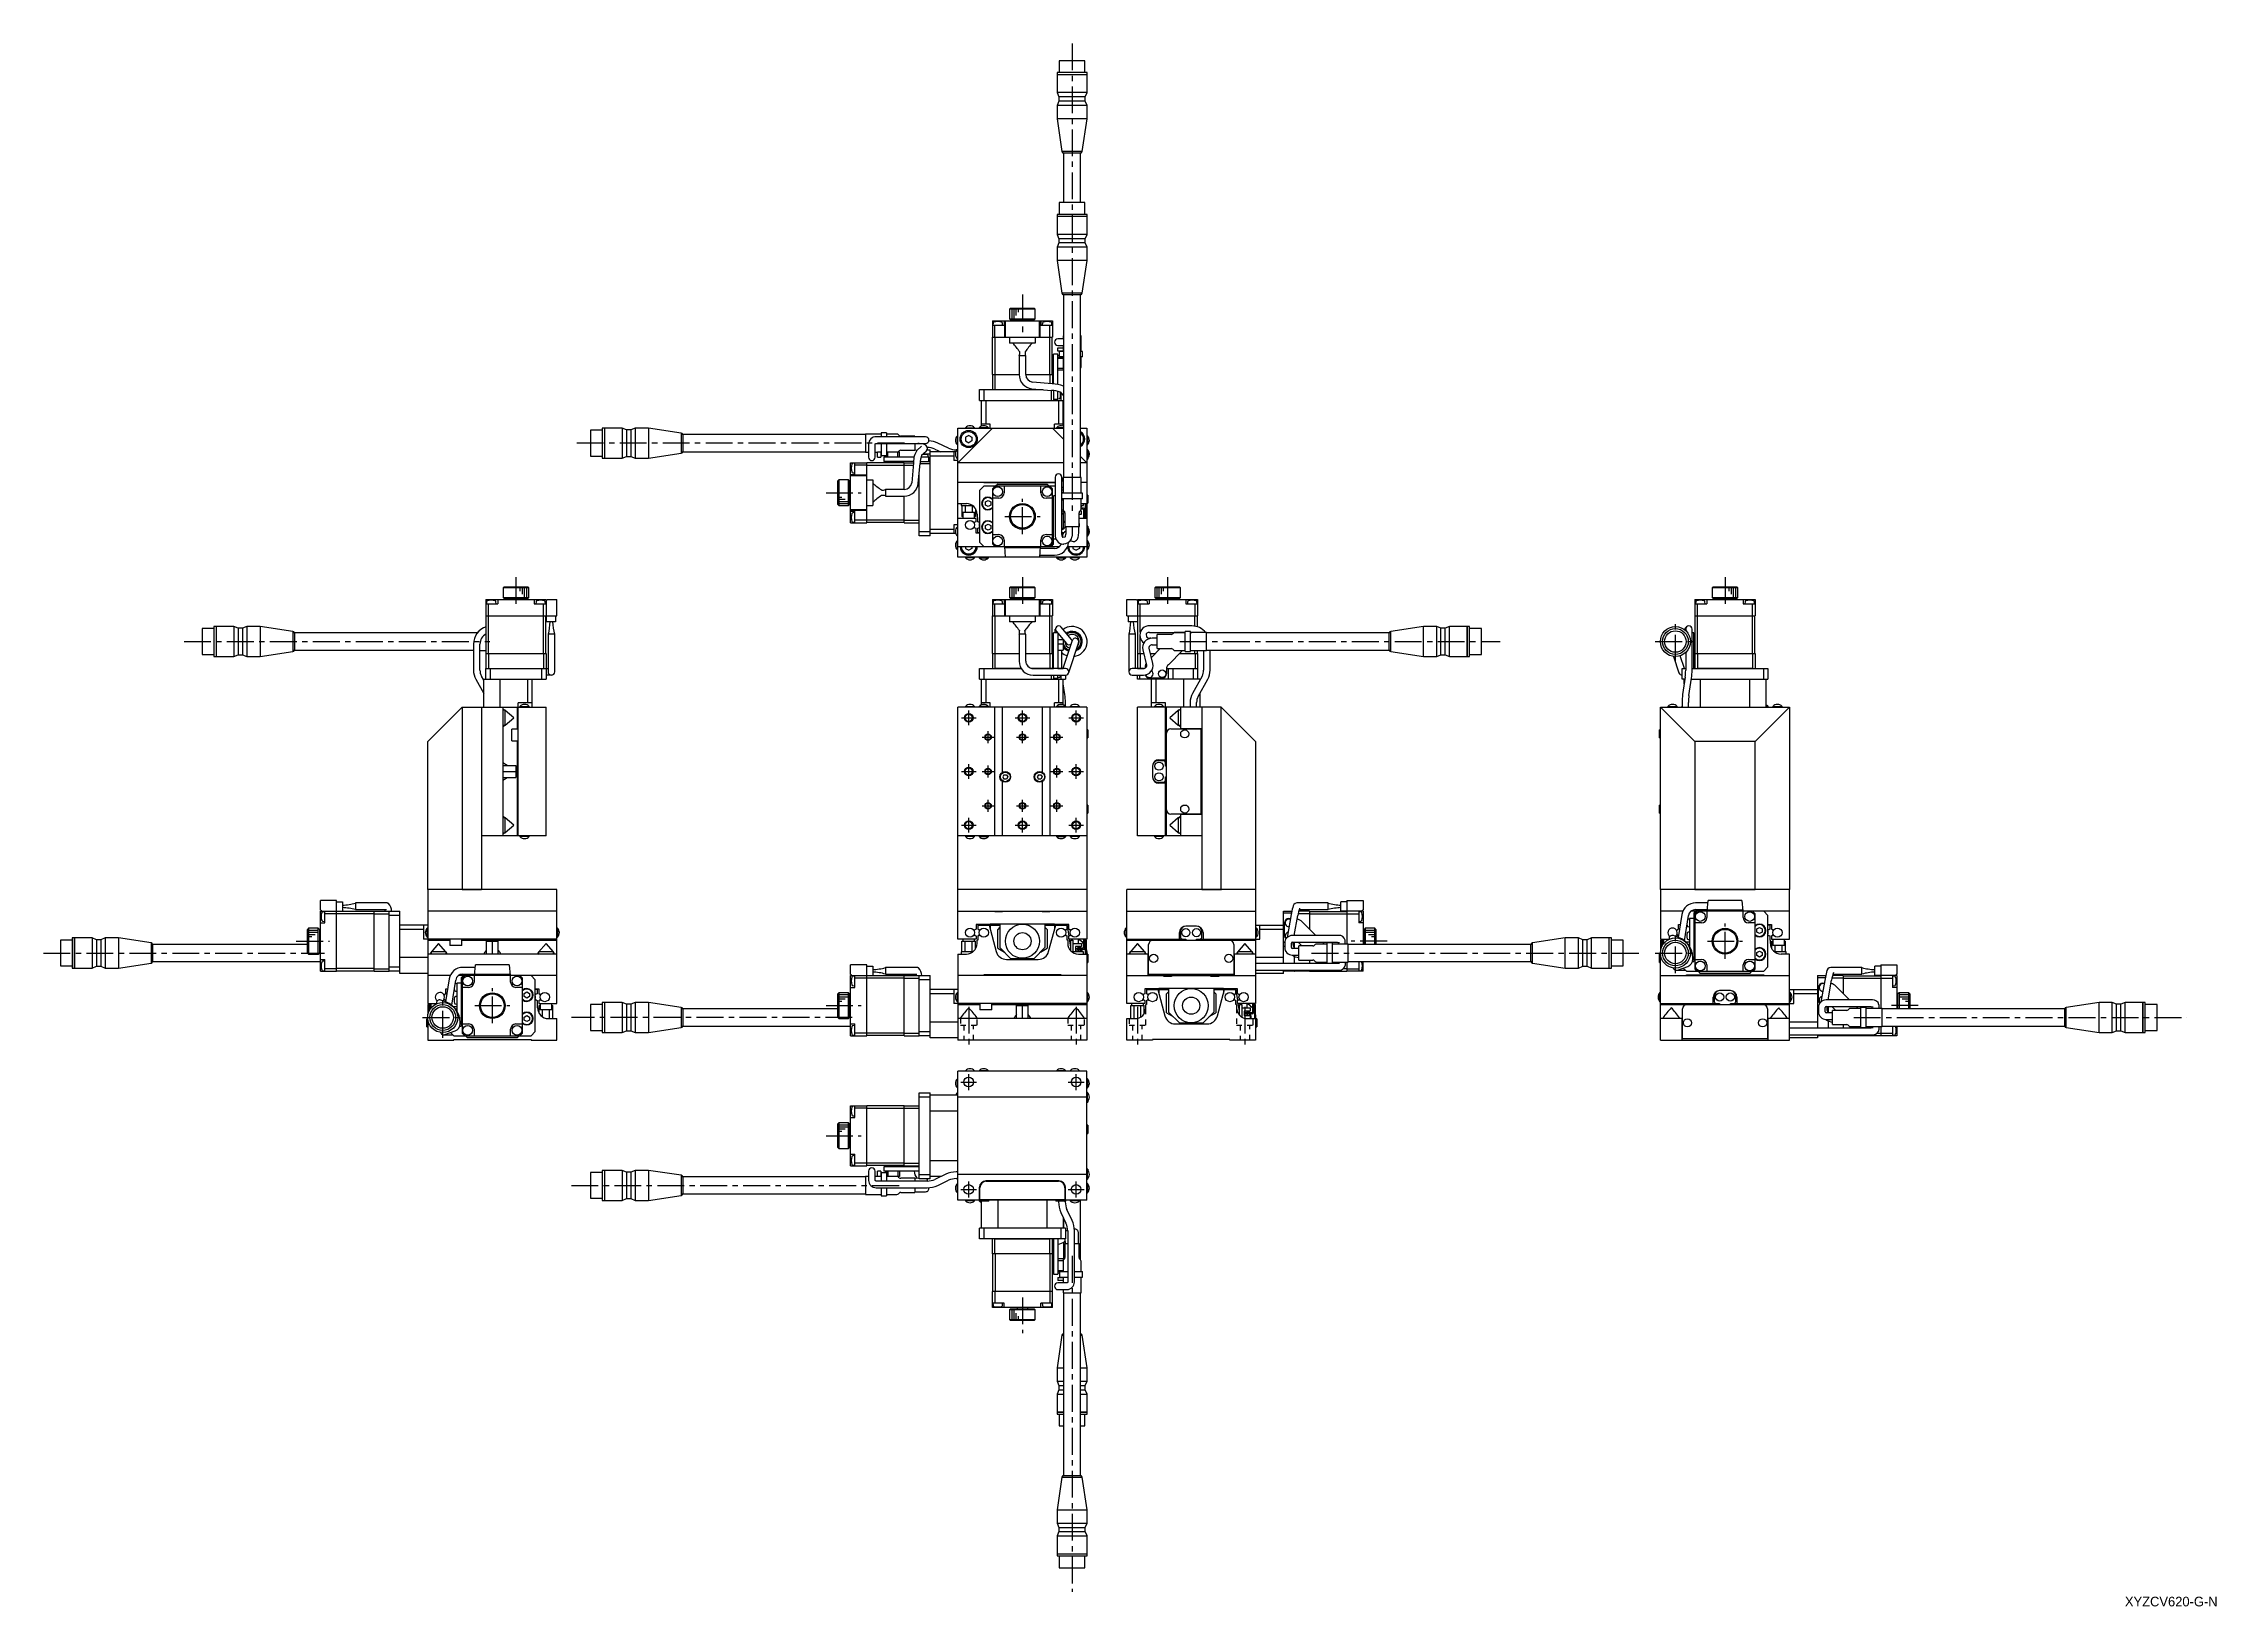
# Model space of a CAD drawing. Extents: x -597 to 414, y 17 to 745.
import ezdxf

# ---------------------------------------------------------------- set-up
doc = ezdxf.new("R2010")
doc.units = 0
doc.header["$LTSCALE"] = 10
doc.linetypes.add('CENTER', pattern=[2, 1.25, -0.25, 0.25, -0.25])
doc.linetypes.add('DOT', pattern=[0.5, 0.25, -0.25])
doc.layers.add('1', color=7, linetype='CONTINUOUS')
doc.styles.get("Standard").update_dxf_attribs({"font": 'FGP教科書体NT-M'})

msp = doc.modelspace()

# ---------------------------------------------------------------- texts
at = {"layer": '1', "color": 7}
msp.add_text('XYZCV620-G-N', height=4.5, dxfattribs=at).set_placement((371.840625, 16.993359))

# ---------------------------------------------------------------- linework, layer by layer
at = {"layer": '1', "color": 4, "linetype": 'CENTER'}
for p, q in [((-118.268185, 744.507728), (-118.268185, 524.973634)), ((-141.368185, 627.686222), (-141.368185, 609.844461)), ((-196.311079, 558.465368), (-351.311079, 558.465368)), ((-232.768853, 535.365368), (-216.357798, 535.365368)), ((-141.368185, 516.165368), (-141.368185, 532.565368)), ((-149.568185, 524.365368), (-133.168185, 524.365368)), ((-377.118062, 496.122412), (-377.118062, 481.122412)), ((-141.368185, 496.122412), (-141.368185, 481.122412)), ((-73.801683, 496.122412), (-73.801683, 481.122412)), ((185.690994, 496.122412), (185.690994, 481.122412)), ((162.590994, 456.722413), (162.590994, 475.522411)), ((-531.634355, 466.122412), (-389.257096, 466.122412)), ((-68.022996, 466.122412), (81.010789, 466.122412)), ((153.190995, 466.122412), (171.990992, 466.122412)), ((-169.768185, 430.622412), (-162.968185, 430.622412)), ((-166.368185, 427.222412), (-166.368185, 434.022412)), ((-144.768185, 430.622412), (-137.968185, 430.622412)), ((-141.368185, 427.222412), (-141.368185, 434.022412)), ((-119.768185, 430.622412), (-112.968185, 430.622412)), ((-116.368185, 427.222412), (-116.368185, 434.022412)), ((-160.168185, 421.622412), (-154.568185, 421.622412)), ((-157.368185, 418.822412), (-157.368185, 424.422412)), ((-144.168185, 421.622412), (-138.568185, 421.622412)), ((-141.368185, 418.822412), (-141.368185, 424.422412)), ((-128.168185, 421.622412), (-122.568185, 421.622412)), ((-125.368185, 418.822412), (-125.368185, 424.422412)), ((-169.768185, 405.622412), (-162.968185, 405.622412)), ((-166.368185, 402.222412), (-166.368185, 409.022412)), ((-160.168185, 405.622412), (-154.568185, 405.622412)), ((-157.368185, 402.822412), (-157.368185, 408.422412)), ((-128.168185, 405.622412), (-122.568185, 405.622412)), ((-125.368185, 402.822412), (-125.368185, 408.422412)), ((-119.768185, 405.622412), (-112.968185, 405.622412)), ((-116.368185, 402.222412), (-116.368185, 409.022412)), ((-160.168185, 389.622412), (-154.568185, 389.622412)), ((-157.368185, 386.822412), (-157.368185, 392.422412)), ((-144.168185, 389.622412), (-138.568185, 389.622412)), ((-141.368185, 386.822412), (-141.368185, 392.422412)), ((-128.168185, 389.622412), (-122.568185, 389.622412)), ((-125.368185, 386.822412), (-125.368185, 392.422412)), ((-169.768185, 380.622412), (-162.968185, 380.622412)), ((-166.368185, 377.222412), (-166.368185, 384.022412)), ((-144.768185, 380.622412), (-137.968185, 380.622412)), ((-141.368185, 377.222412), (-141.368185, 384.022412)), ((-119.768185, 380.622412), (-112.968185, 380.622412)), ((-116.368185, 377.222412), (-116.368185, 384.022412)), ((185.690993, 318.422412), (185.690993, 334.822412)), ((-479.419555, 326.622412), (-463.850093, 326.622412)), ((28.40108, 326.622412), (11.686117, 326.622412)), ((162.590993, 311.722413), (162.590993, 330.522411)), ((177.490993, 326.622412), (193.890993, 326.622412)), ((-597.066736, 321.122412), (-466.300521, 321.122412)), ((-6.803966, 321.122412), (145.633887, 321.122412)), ((153.190994, 321.122412), (171.990992, 321.122412)), ((-388.118062, 288.422412), (-388.118062, 304.822412)), ((-411.218062, 281.722413), (-411.218062, 300.52241)), ((-396.318062, 296.622412), (-379.918062, 296.622412)), ((-232.768853, 296.622412), (-216.357798, 296.622412)), ((-166.368185, 296.122412), (-166.368185, 276.122412)), ((-116.368185, 296.122412), (-116.368185, 276.122412)), ((-87.801683, 296.122412), (-87.801683, 276.122412)), ((-37.801683, 296.122412), (-37.801683, 276.122412)), ((275.633887, 296.622412), (260.633887, 296.622412)), ((-420.618061, 291.122412), (-401.818063, 291.122412)), ((-220.550305, 291.122412), (-351.311079, 291.122412)), ((245.633887, 291.122412), (400.633887, 291.122412)), ((-166.368185, 257.364771), (-166.368185, 264.764771)), ((-116.368185, 257.364771), (-116.368185, 264.764771)), ((-170.068185, 261.064771), (-162.668185, 261.064771)), ((-120.068185, 261.064771), (-112.668185, 261.064771)), ((-232.768853, 236.064771), (-216.357798, 236.064771)), ((-351.311079, 212.964771), (-196.311079, 212.964771)), ((-166.368185, 207.364771), (-166.368185, 214.764771)), ((-116.368185, 207.364771), (-116.368185, 214.764771)), ((-170.068185, 211.064771), (-162.668185, 211.064771)), ((-120.068185, 211.064771), (-112.668185, 211.064771)), ((-118.268185, 180.106796), (-118.268185, 23.743481)), ((-141.368185, 160.800888), (-141.368185, 144.249568))]:
    msp.add_line(p, q, dxfattribs=at)
at = {"layer": '1', "color": 7, "linetype": 'CONTINUOUS'}
for p, q in [((-125.268184, 730.951155), (-125.268184, 729.951153)), ((-111.268186, 730.951155), (-125.268184, 730.951155)), ((-125.218184, 729.951153), (-125.268184, 729.901153)), ((-111.268186, 729.951153), (-125.268184, 729.951153)), ((-125.268184, 729.901153), (-125.268184, 721.644153)), ((-111.268186, 729.901153), (-125.268184, 729.901153)), ((-124.268183, 736.451156), (-124.268183, 730.951155)), ((-112.268187, 736.451156), (-124.268183, 736.451156)), ((-112.268187, 730.951155), (-112.268187, 736.451156)), ((-111.268186, 729.901153), (-111.318186, 729.951153)), ((-111.268186, 729.951153), (-111.268186, 730.951155)), ((-111.268186, 721.644153), (-111.268186, 729.901153)), ((-125.268184, 721.644153), (-124.418185, 719.644153)), ((-111.268186, 721.644153), (-125.268184, 721.644153)), ((-124.418185, 719.644153), (-124.418185, 717.644153)), ((-112.118185, 719.644153), (-124.418185, 719.644153)), ((-112.118185, 719.644153), (-111.268186, 721.644153)), ((-112.118185, 717.644153), (-112.118185, 719.644153)), ((-124.418185, 717.644153), (-125.268184, 715.644153)), ((-125.268184, 715.644153), (-125.268184, 709.451154)), ((-111.268186, 715.644153), (-125.268184, 715.644153)), ((-125.268184, 709.451154), (-122.95251, 694.217171)), ((-111.268186, 709.451154), (-125.268184, 709.451154)), ((-112.118185, 717.644153), (-124.418185, 717.644153)), ((-113.583859, 694.217171), (-111.268186, 709.451154)), ((-111.268186, 715.644153), (-112.118185, 717.644153)), ((-111.268186, 709.451154), (-111.268186, 715.644153)), ((-113.583859, 694.217171), (-122.95251, 694.217171)), ((-122.268185, 693.493497), (-122.268185, 670.451156)), ((-114.268185, 693.493497), (-122.268185, 693.493497)), ((-114.268185, 670.451156), (-114.268185, 693.493497)), ((-124.268183, 670.451156), (-124.268183, 664.951155)), ((-112.268187, 670.451156), (-124.268183, 670.451156)), ((-112.268187, 664.951155), (-112.268187, 670.451156)), ((-125.268184, 664.951155), (-125.268184, 663.951153)), ((-111.268186, 664.951155), (-125.268184, 664.951155)), ((-125.218184, 663.951153), (-125.268184, 663.901153)), ((-111.268186, 663.951153), (-125.268184, 663.951153)), ((-125.268184, 663.901153), (-125.268184, 655.644153)), ((-111.268186, 663.901153), (-125.268184, 663.901153)), ((-111.268186, 663.901153), (-111.318186, 663.951153)), ((-111.268186, 663.951153), (-111.268186, 664.951155)), ((-111.268186, 655.644153), (-111.268186, 663.901153)), ((-125.268184, 655.644153), (-124.418185, 653.644153)), ((-111.268186, 655.644153), (-125.268184, 655.644153)), ((-124.418185, 651.644153), (-125.268184, 649.644153)), ((-125.268184, 649.644153), (-125.268184, 643.451154)), ((-111.268186, 649.644153), (-125.268184, 649.644153)), ((-124.418185, 653.644153), (-124.418185, 651.644153)), ((-112.118185, 653.644153), (-124.418185, 653.644153)), ((-112.118185, 651.644153), (-124.418185, 651.644153)), ((-112.118185, 653.644153), (-111.268186, 655.644153)), ((-112.118185, 651.644153), (-112.118185, 653.644153)), ((-111.268186, 649.644153), (-112.118185, 651.644153)), ((-111.268186, 643.451154), (-111.268186, 649.644153)), ((-125.268184, 643.451154), (-122.952511, 628.217171)), ((-111.268186, 643.451154), (-125.268184, 643.451154)), ((-113.58386, 628.217171), (-111.268186, 643.451154)), ((-113.58386, 628.217171), (-122.952511, 628.217171)), ((-122.268185, 627.493497), (-122.268185, 542.451154)), ((-114.268185, 627.493497), (-122.268185, 627.493497)), ((-114.268185, 542.451154), (-114.268185, 627.493497)), ((-146.868185, 621.365368), (-147.368185, 620.865368)), ((-135.368185, 620.865368), (-147.368185, 620.865368)), ((-147.368185, 620.865368), (-147.368185, 616.365368)), ((-146.868185, 621.365368), (-135.868185, 621.365368)), ((-135.368185, 620.865368), (-135.868185, 621.365368)), ((-135.368185, 616.365368), (-135.368185, 620.865368)), ((-155.368185, 615.365368), (-127.368185, 615.365368)), ((-155.368185, 615.365368), (-155.368185, 607.865368)), ((-155.368185, 613.365368), (-149.868185, 613.365368)), ((-155.368185, 607.865368), (-127.368185, 607.865368)), ((-155.268185, 590.365368), (-155.268185, 607.865368)), ((-155.031984, 614.350647), (-155.118185, 613.365368)), ((-154.168185, 607.865368), (-154.168185, 613.365368)), ((-154.126763, 590.365368), (-154.126763, 607.865368)), ((-150.618185, 613.365368), (-150.704385, 614.350647)), ((-149.868185, 615.365368), (-149.868185, 613.365368)), ((-149.618185, 607.865368), (-149.618185, 615.065368)), ((-149.583221, 615.065368), (-149.618185, 615.065368)), ((-149.583221, 615.365368), (-149.583221, 615.065368)), ((-149.26855, 607.865368), (-149.26855, 615.365368)), ((-147.368185, 616.365368), (-135.368185, 616.365368)), ((-147.368185, 616.365368), (-146.868185, 615.865368)), ((-147.368185, 607.865368), (-147.368185, 605.065368)), ((-135.868185, 615.865368), (-146.868185, 615.865368)), ((-143.868185, 615.865368), (-143.868185, 615.365368)), ((-138.868185, 615.365368), (-138.868185, 615.865368)), ((-135.868185, 615.865368), (-135.368185, 616.365368)), ((-135.368185, 607.865368), (-135.368185, 605.065368)), ((-133.467819, 607.865368), (-133.467819, 615.365368)), ((-133.153148, 615.365368), (-133.153148, 615.065368)), ((-133.118185, 615.065368), (-133.153148, 615.065368)), ((-133.118185, 607.865368), (-133.118185, 615.065368)), ((-132.868185, 615.365368), (-132.868185, 613.365368)), ((-132.868185, 613.365368), (-127.368185, 613.365368)), ((-132.031984, 614.350647), (-132.118185, 613.365368)), ((-128.609606, 590.365368), (-128.609606, 607.865368)), ((-128.568185, 607.865368), (-128.568185, 613.365368)), ((-127.618185, 613.365368), (-127.704385, 614.350647)), ((-127.468185, 590.365368), (-127.468185, 607.865368)), ((-127.368185, 615.365368), (-127.368185, 607.865368)), ((-122.268185, 606.978445), (-124.850004, 606.978445)), ((-122.268185, 608.451154), (-122.468185, 608.451154)), ((-122.468185, 608.451154), (-122.468185, 606.978445)), ((-114.068185, 608.451154), (-114.268185, 608.451154)), ((-114.068185, 601.115368), (-114.068185, 608.451154)), ((-135.368185, 605.065368), (-147.368185, 605.065368)), ((-139.818185, 599.065368), (-142.918185, 599.065368)), ((-142.918185, 599.065368), (-142.918185, 590.347023)), ((-140.108419, 600.919126), (-140.068878, 601.011632)), ((-139.818185, 590.347023), (-139.818185, 599.065368)), ((-124.868185, 599.865368), (-126.868185, 599.865368)), ((-126.868185, 586.047193), (-126.868185, 599.865368)), ((-124.868185, 602.765368), (-122.368185, 602.765368)), ((-124.868185, 601.265368), (-124.868185, 602.765368)), ((-122.368185, 601.265368), (-124.868185, 601.265368)), ((-124.868185, 585.761226), (-124.868185, 599.865368)), ((-124.138185, 599.165368), (-124.868185, 599.165368)), ((-124.868185, 598.465368), (-122.368185, 598.465368)), ((-124.868185, 598.050046), (-122.368185, 598.050046)), ((-124.850004, 603.878445), (-122.268185, 603.878445)), ((-124.138185, 598.920492), (-124.138185, 601.115368)), ((-122.268185, 601.115368), (-124.138185, 601.115368)), ((-124.138185, 598.920492), (-124.022909, 598.615368)), ((-122.268185, 598.615368), (-124.022909, 598.615368)), ((-123.638185, 601.115368), (-123.638185, 601.265368)), ((-122.468185, 603.878445), (-122.468185, 602.765368)), ((-122.438185, 601.265368), (-122.438185, 601.115368)), ((-122.438185, 598.615368), (-122.438185, 598.465368)), ((-122.368185, 602.765368), (-122.368185, 601.115368)), ((-122.368185, 598.615368), (-122.368185, 592.565368)), ((-113.468185, 601.115368), (-114.268185, 601.115368)), ((-113.468185, 598.615368), (-114.268185, 598.615368)), ((-114.068185, 593.765368), (-114.068185, 598.615368)), ((-113.468185, 598.615368), (-113.468185, 601.115368)), ((-155.368185, 590.365368), (-155.368185, 583.365368)), ((-155.368185, 590.365368), (-142.918185, 590.365368)), ((-154.168185, 590.365368), (-154.168185, 583.465368)), ((-139.818185, 590.365368), (-127.368185, 590.365368)), ((-127.502888, 586.108232), (-136.668872, 586.910152)), ((-128.568185, 590.365368), (-128.568185, 586.201433)), ((-127.368185, 590.365368), (-127.368185, 586.09596)), ((-124.868185, 593.382613), (-122.368185, 593.382613)), ((-124.868185, 592.565368), (-122.368185, 592.565368)), ((-161.368185, 578.365368), (-161.368185, 583.365368)), ((-161.368185, 583.365368), (-131.720315, 583.365368)), ((-161.368185, 578.365368), (-122.268185, 578.365368)), ((-160.368185, 566.393795), (-160.368185, 578.365368)), ((-159.368185, 583.365368), (-159.368185, 578.365368)), ((-158.368185, 578.365368), (-158.368185, 567.365368)), ((-154.268185, 583.365368), (-154.168185, 583.465368)), ((-154.168185, 583.465368), (-132.86332, 583.465368)), ((-136.939055, 583.821948), (-127.77307, 583.020028)), ((-127.868185, 578.365368), (-127.868185, 583.02835)), ((-126.868185, 582.926466), (-126.868185, 578.365368)), ((-126.868185, 578.865368), (-124.868185, 578.865368)), ((-124.868185, 578.865368), (-124.868185, 582.599729)), ((-124.868185, 579.115368), (-124.185397, 579.175104)), ((-124.368185, 567.365368), (-124.368185, 578.365368)), ((-123.827889, 582.301955), (-122.268185, 580.543916)), ((-123.368185, 578.365368), (-123.368185, 581.783794)), ((-122.368185, 566.393795), (-122.368185, 578.365368)), ((-156.368185, 567.365368), (-160.368185, 567.365368)), ((-156.368185, 565.365368), (-156.368185, 567.365368)), ((-126.368185, 565.365368), (-126.368185, 567.365368)), ((-122.368185, 567.365368), (-126.368185, 567.365368)), ((-122.268185, 573.534134), (-122.368185, 573.319684)), ((-336.953972, 564.465366), (-342.453973, 564.465366)), ((-342.453973, 564.465366), (-342.453973, 552.46537)), ((-335.95397, 565.465367), (-336.953972, 565.465367)), ((-336.953972, 565.465367), (-336.953972, 551.465369)), ((-335.90397, 565.465367), (-335.95397, 565.415367)), ((-335.95397, 565.465367), (-335.95397, 551.465369)), ((-327.64697, 565.465367), (-335.90397, 565.465367)), ((-335.90397, 565.465367), (-335.90397, 551.465369)), ((-325.64697, 564.615368), (-327.64697, 565.465367)), ((-327.64697, 565.465367), (-327.64697, 551.465369)), ((-323.64697, 564.615368), (-325.64697, 564.615368)), ((-325.64697, 564.615368), (-325.64697, 552.315368)), ((-321.64697, 565.465367), (-323.64697, 564.615368)), ((-323.64697, 564.615368), (-323.64697, 552.315368)), ((-315.453971, 565.465367), (-321.64697, 565.465367)), ((-321.64697, 565.465367), (-321.64697, 551.465369)), ((-300.219988, 563.149693), (-315.453971, 565.465367)), ((-315.453971, 565.465367), (-315.453971, 551.465369)), ((-300.219988, 563.149693), (-300.219988, 553.781042)), ((-214.453971, 562.465368), (-299.496315, 562.465368)), ((-299.496315, 562.465368), (-299.496315, 554.465368)), ((-207.118185, 562.665368), (-214.453971, 562.665368)), ((-214.453971, 562.665368), (-214.453971, 554.265368)), ((-212.981262, 557.99155), (-212.981262, 551.883548)), ((-209.881262, 557.99155), (-209.880927, 558.003593)), ((-209.881262, 551.883548), (-209.881262, 557.99155)), ((-209.880927, 558.003593), (-209.877408, 558.032348)), ((-209.877408, 558.032348), (-209.871545, 558.056292)), ((-209.871545, 558.056292), (-209.864224, 558.077186)), ((-209.864224, 558.077186), (-209.855852, 558.095965)), ((-209.855852, 558.095965), (-209.846646, 558.113161)), ((-209.846646, 558.113161), (-209.836738, 558.129102)), ((-209.836738, 558.129102), (-209.826217, 558.144002)), ((-209.826217, 558.144002), (-209.815148, 558.158003)), ((-209.815148, 558.158003), (-209.803584, 558.171203)), ((-209.803584, 558.171203), (-209.791568, 558.183674)), ((-209.791568, 558.183674), (-209.777718, 558.196752)), ((-209.777718, 558.196752), (-209.763457, 558.209002)), ((-209.763457, 558.209002), (-209.748857, 558.220452)), ((-209.748857, 558.220452), (-209.733948, 558.231154)), ((-209.733948, 558.231154), (-209.718754, 558.241151)), ((-209.718754, 558.241151), (-209.703298, 558.250475)), ((-209.703298, 558.250475), (-209.687603, 558.259153)), ((-209.687603, 558.259153), (-209.671689, 558.267207)), ((-209.671689, 558.267207), (-209.655575, 558.274654)), ((-209.655575, 558.274654), (-209.639281, 558.281511)), ((-209.639281, 558.281511), (-209.622823, 558.287789)), ((-209.622823, 558.287789), (-209.606219, 558.293499)), ((-209.606219, 558.293499), (-209.589486, 558.298651)), ((-209.589486, 558.298651), (-209.572638, 558.303253)), ((-209.572638, 558.303253), (-209.555691, 558.307311)), ((-209.555691, 558.307311), (-209.538661, 558.310832)), ((-209.538661, 558.310832), (-209.521561, 558.313821)), ((-209.521561, 558.313821), (-209.504408, 558.316282)), ((-209.504408, 558.316282), (-209.487214, 558.31822)), ((-209.487214, 558.31822), (-209.469994, 558.319636)), ((-209.469994, 558.319636), (-209.452762, 558.320536)), ((-209.452762, 558.320536), (-209.43646, 558.320912)), ((-209.43646, 558.320912), (-209.431262, 558.320935)), ((-186.431262, 561.420935), (-209.431262, 561.420935)), ((-209.431262, 558.320935), (-186.431262, 558.320935)), ((-207.118185, 563.265368), (-207.118185, 561.420935)), ((-204.618185, 563.265368), (-207.118185, 563.265368)), ((-207.118185, 558.320935), (-207.118185, 552.595368)), ((-204.618185, 563.265368), (-204.618185, 561.420935)), ((-199.768185, 562.665368), (-204.618185, 562.665368)), ((-204.618185, 558.320935), (-204.618185, 552.710643)), ((-198.746864, 562.058261), (-199.061078, 562.372474)), ((-191.453971, 561.765368), (-198.039757, 561.765368)), ((-191.453971, 561.765368), (-191.453971, 561.420935)), ((-191.453971, 558.320935), (-191.453971, 555.165368)), ((-188.268861, 557.081674), (-190.495706, 555.106053)), ((-185.649181, 556.398227), (-185.694873, 556.571523)), ((-185.659383, 556.44155), (-185.648209, 556.44155)), ((-185.622025, 556.219213), (-185.649181, 556.398227)), ((-175.722362, 556.107067), (-180.766968, 558.459405)), ((-171.368185, 561.915368), (-171.660432, 561.915368)), ((-171.660432, 557.615368), (-171.660432, 561.915368)), ((-171.660432, 557.615368), (-171.368185, 557.615368)), ((-171.368186, 549.365368), (-155.368186, 565.365368)), ((-171.368185, 565.365368), (-122.268185, 565.365368)), ((-171.368185, 505.365368), (-171.368185, 565.365368)), ((-167.918185, 565.657615), (-167.918185, 565.365368)), ((-167.918185, 565.657615), (-163.618185, 565.657615)), ((-166.368185, 562.097418), (-167.868185, 561.231393)), ((-167.868185, 561.231393), (-167.868185, 559.499342)), ((-167.868185, 559.499342), (-166.368185, 558.633317)), ((-166.368185, 562.097418), (-164.868185, 561.231393)), ((-164.868185, 559.499342), (-166.368185, 558.633317)), ((-164.868185, 561.231393), (-164.868185, 559.499342)), ((-163.618185, 565.365368), (-163.618185, 565.657615)), ((-161.518185, 565.657615), (-161.518185, 565.365368)), ((-157.218185, 565.657615), (-161.518185, 565.657615)), ((-157.218185, 565.365368), (-157.218185, 565.657615)), ((-127.368186, 565.365368), (-122.268185, 560.265368)), ((-125.518185, 565.657615), (-125.518185, 565.365368)), ((-122.268185, 565.657615), (-125.518185, 565.657615)), ((-114.268185, 565.365368), (-111.368185, 565.365368)), ((-111.368185, 565.365368), (-111.368185, 505.365368)), ((-111.075937, 561.915368), (-111.368185, 561.915368)), ((-111.368185, 557.615368), (-111.075937, 557.615368)), ((-111.075937, 561.915368), (-111.075937, 557.615368)), ((-342.453973, 552.46537), (-336.953972, 552.46537)), ((-336.953972, 551.465369), (-335.95397, 551.465369)), ((-335.95397, 551.515369), (-335.90397, 551.465369)), ((-335.90397, 551.465369), (-327.64697, 551.465369)), ((-327.64697, 551.465369), (-325.64697, 552.315368)), ((-325.64697, 552.315368), (-323.64697, 552.315368)), ((-323.64697, 552.315368), (-321.64697, 551.465369)), ((-321.64697, 551.465369), (-315.453971, 551.465369)), ((-315.453971, 551.465369), (-300.219988, 553.781042)), ((-299.496315, 554.465368), (-214.453971, 554.465368)), ((-221.368185, 521.365368), (-221.368185, 549.365368)), ((-221.368185, 549.365368), (-213.868185, 549.365368)), ((-219.368185, 549.115368), (-220.353464, 549.029167)), ((-219.368185, 543.865368), (-219.368185, 549.365368)), ((-213.868185, 548.165368), (-219.368185, 548.165368)), ((-214.453971, 554.265368), (-212.981262, 554.265368)), ((-213.868185, 521.365368), (-213.868185, 549.365368)), ((-196.368185, 549.265368), (-213.868185, 549.265368)), ((-196.368185, 548.123946), (-213.868185, 548.123946)), ((-209.881262, 554.265368), (-208.768185, 554.265368)), ((-208.768185, 551.865368), (-208.768185, 554.365368)), ((-208.768185, 554.365368), (-207.118185, 554.365368)), ((-208.768185, 551.865368), (-207.268185, 551.865368)), ((-207.268185, 554.365368), (-207.268185, 551.865368)), ((-207.268185, 554.295368), (-207.118185, 554.295368)), ((-207.118185, 553.095368), (-207.268185, 553.095368)), ((-204.923309, 552.595368), (-207.118185, 552.595368)), ((-205.868185, 551.865368), (-205.868185, 549.865368)), ((-191.764043, 551.865368), (-205.868185, 551.865368)), ((-192.05001, 549.865368), (-205.868185, 549.865368)), ((-205.168185, 552.595368), (-205.168185, 551.865368)), ((-204.923309, 552.595368), (-204.618185, 552.710643)), ((-204.618185, 554.365368), (-198.568185, 554.365368)), ((-204.618185, 554.295368), (-204.468185, 554.295368)), ((-204.468185, 551.865368), (-204.468185, 554.365368)), ((-204.052863, 551.865368), (-204.052863, 554.365368)), ((-199.38543, 551.865368), (-199.38543, 554.365368)), ((-199.061078, 554.558261), (-198.746864, 554.872474)), ((-198.568185, 551.865368), (-198.568185, 554.365368)), ((-198.039757, 555.165368), (-191.453971, 555.165368)), ((-196.368185, 549.365368), (-192.098777, 549.365368)), ((-196.368185, 536.915368), (-196.368185, 549.365368)), ((-196.368185, 548.165368), (-192.20425, 548.165368)), ((-192.111049, 549.230665), (-192.912969, 540.06468)), ((-192.104588, 549.303562), (-192.111049, 549.230665)), ((-192.07894, 549.576337), (-192.104588, 549.303562)), ((-191.453861, 555.281857), (-190.351254, 555.233921)), ((-189.824765, 539.794497), (-189.022845, 548.960482)), ((-184.368185, 548.865368), (-189.031167, 548.865368)), ((-188.929283, 549.865368), (-184.368185, 549.865368)), ((-184.868185, 551.865368), (-188.602546, 551.865368)), ((-188.304772, 552.905663), (-186.211543, 554.762743)), ((-184.368185, 553.365368), (-187.786611, 553.365368)), ((-186.211543, 554.762743), (-186.184719, 554.78699)), ((-186.171793, 554.799007), (-186.092456, 554.877972)), ((-186.092456, 554.877972), (-185.980999, 555.007275)), ((-185.980999, 555.007275), (-185.882329, 555.146555)), ((-185.882329, 555.146555), (-185.788739, 555.31265)), ((-185.788739, 555.31265), (-185.714343, 555.487462)), ((-185.764551, 555.365368), (-184.368185, 555.365368)), ((-185.714343, 555.487462), (-185.660276, 555.668148)), ((-185.660276, 555.668148), (-185.626979, 555.851985)), ((-185.626979, 555.851985), (-185.61438, 556.036435)), ((-185.61438, 556.036435), (-185.622025, 556.219213)), ((-185.118185, 551.865368), (-185.177921, 552.548155)), ((-184.868185, 549.865368), (-184.868185, 551.865368)), ((-184.368185, 515.365368), (-184.368185, 555.365368)), ((-172.396612, 554.365368), (-184.368185, 554.365368)), ((-173.368185, 552.365368), (-184.368185, 552.365368)), ((-182.077085, 555.649851), (-179.322501, 554.365368)), ((-173.368185, 554.365368), (-173.368185, 550.365368)), ((-171.368185, 550.365368), (-173.368185, 550.365368)), ((-171.847987, 555.315368), (-172.151238, 555.315368)), ((-171.368185, 555.515368), (-171.660432, 555.515368)), ((-171.660432, 555.515368), (-171.660432, 551.215368)), ((-171.660432, 551.215368), (-171.368185, 551.215368)), ((-122.268185, 549.365368), (-171.368186, 549.365368)), ((-114.268185, 552.265368), (-111.368185, 549.365368)), ((-111.368186, 549.365368), (-114.268185, 549.365368)), ((-111.075937, 555.515368), (-111.368185, 555.515368)), ((-110.868185, 554.765368), (-111.368185, 554.765368)), ((-111.368185, 550.965368), (-110.868185, 550.965368)), ((-111.075937, 554.765368), (-111.075937, 555.515368)), ((-110.868185, 554.765368), (-110.868185, 550.965368)), ((-226.868185, 541.365368), (-227.368185, 540.865368)), ((-227.368185, 529.865368), (-227.368185, 540.865368)), ((-226.868185, 541.365368), (-226.868185, 529.365368)), ((-222.368185, 541.365368), (-226.868185, 541.365368)), ((-222.368185, 529.365368), (-222.368185, 541.365368)), ((-221.868185, 540.865368), (-222.368185, 541.365368)), ((-221.868185, 540.865368), (-221.868185, 529.865368)), ((-221.368185, 537.865368), (-221.868185, 537.865368)), ((-221.368185, 543.865368), (-219.368185, 543.865368)), ((-221.368185, 543.580404), (-221.068185, 543.580404)), ((-213.868185, 543.265734), (-221.368185, 543.265734)), ((-221.068185, 543.615368), (-221.068185, 543.580404)), ((-213.868185, 543.615368), (-221.068185, 543.615368)), ((-220.353464, 544.701568), (-219.368185, 544.615368)), ((-213.868185, 541.365368), (-211.068185, 541.365368)), ((-211.068185, 541.365368), (-211.068185, 529.365368)), ((-206.921943, 536.625133), (-207.014449, 536.664675)), ((-205.068185, 536.915368), (-205.068185, 533.815368)), ((-196.34984, 536.915368), (-205.068185, 536.915368)), ((-189.468185, 522.565368), (-189.468185, 543.870232)), ((-189.368185, 515.365368), (-189.368185, 545.013238)), ((-171.368186, 540.365368), (-126.050509, 540.365368)), ((-159.368185, 538.365368), (-161.368185, 536.365368)), ((-161.368185, 536.365368), (-161.368185, 512.365368)), ((-159.368185, 540.065368), (-159.368185, 540.365368)), ((-126.050509, 540.065368), (-159.368185, 540.065368)), ((-126.050509, 538.365368), (-159.368185, 538.365368)), ((-154.168185, 538.365368), (-155.368185, 537.165368)), ((-155.368185, 537.165368), (-155.368185, 511.565368)), ((-152.868185, 539.365368), (-153.868185, 538.365368)), ((-152.868185, 539.365368), (-129.868185, 539.365368)), ((-149.868185, 538.365368), (-149.868185, 535.365368)), ((-132.868185, 535.365368), (-132.868185, 538.365368)), ((-128.868185, 538.365368), (-129.868185, 539.365368)), ((-127.368185, 537.165368), (-128.568185, 538.365368)), ((-127.368185, 511.565368), (-127.368185, 537.165368)), ((-126.050509, 542.643885), (-126.050509, 515.981776)), ((-122.468185, 540.668102), (-123.10162, 543.032114)), ((-123.050509, 515.981776), (-123.050509, 542.643885)), ((-122.468185, 537.465368), (-123.050509, 538.047691)), ((-123.050509, 536.765368), (-122.368185, 536.765368)), ((-122.468185, 542.451154), (-122.468185, 536.765368)), ((-114.068185, 542.451154), (-122.468185, 542.451154)), ((-122.368185, 536.765368), (-122.368185, 535.115368)), ((-114.068185, 535.115368), (-114.068185, 542.451154)), ((-114.068185, 540.365368), (-111.368185, 540.365368)), ((-227.368185, 529.865368), (-226.868185, 529.365368)), ((-226.868185, 529.365368), (-222.368185, 529.365368)), ((-222.368185, 529.365368), (-221.868185, 529.865368)), ((-221.868185, 532.865368), (-221.368185, 532.865368)), ((-213.868185, 527.465002), (-221.368185, 527.465002)), ((-221.368185, 527.150331), (-221.068185, 527.150331)), ((-221.368185, 526.865368), (-219.368185, 526.865368)), ((-221.068185, 527.150331), (-221.068185, 527.115368)), ((-213.868185, 527.115368), (-221.068185, 527.115368)), ((-219.368185, 526.115368), (-220.353464, 526.029167)), ((-219.368185, 521.365368), (-219.368185, 526.865368)), ((-213.868185, 529.365368), (-211.068185, 529.365368)), ((-205.068185, 533.815368), (-196.34984, 533.815368)), ((-196.368185, 521.365368), (-196.368185, 533.815368)), ((-171.368185, 530.365368), (-167.468185, 530.365368)), ((-169.868185, 530.365368), (-169.868185, 529.365368)), ((-169.868185, 529.365368), (-164.468185, 529.365368)), ((-169.543612, 529.365368), (-169.543612, 524.365368)), ((-169.118185, 526.365368), (-163.618185, 526.365368)), ((-169.118185, 526.365368), (-169.118185, 523.365368)), ((-167.955898, 529.365368), (-167.955898, 526.365368)), ((-164.780472, 529.365368), (-164.780472, 526.365368)), ((-163.618185, 523.365368), (-163.618185, 526.365368)), ((-163.192759, 527.955135), (-163.192759, 524.365368)), ((-158.618185, 531.087055), (-157.368185, 531.808743)), ((-158.618185, 529.64368), (-158.618185, 531.087055)), ((-157.368185, 528.921992), (-158.618185, 529.64368)), ((-157.368185, 531.808743), (-156.118185, 531.087055)), ((-156.118185, 529.64368), (-157.368185, 528.921992)), ((-156.118185, 531.087055), (-156.118185, 529.64368)), ((-152.368185, 532.865368), (-155.368185, 532.865368)), ((-127.368185, 532.865368), (-130.368185, 532.865368)), ((-126.050509, 533.865368), (-126.868185, 533.865368)), ((-126.868185, 511.365368), (-126.868185, 533.865368)), ((-122.368185, 535.265368), (-123.050509, 535.265368)), ((-113.468185, 535.115368), (-123.050509, 535.115368)), ((-113.468185, 532.615368), (-123.050509, 532.615368)), ((-123.050509, 532.465368), (-122.368185, 532.465368)), ((-123.050509, 532.050046), (-122.368185, 532.050046)), ((-123.050509, 527.382613), (-122.368185, 527.382613)), ((-123.050509, 526.565368), (-122.368185, 526.565368)), ((-123.050509, 525.183044), (-121.700135, 526.533417)), ((-122.438185, 535.265368), (-122.438185, 535.115368)), ((-122.438185, 532.615368), (-122.438185, 532.465368)), ((-122.368185, 532.615368), (-122.368185, 526.565368)), ((-122.175292, 527.058261), (-121.861078, 526.744047)), ((-121.568185, 526.03694), (-121.568185, 519.451154)), ((-114.968185, 519.451154), (-114.968185, 526.03694)), ((-114.675292, 526.744047), (-114.361078, 527.058261)), ((-113.868185, 526.865368), (-114.553972, 526.865368)), ((-112.868185, 527.665367), (-114.073198, 527.665367)), ((-114.068185, 527.765368), (-114.068185, 532.615368)), ((-114.068185, 530.365368), (-111.368185, 530.365368)), ((-114.068185, 529.365368), (-112.868185, 529.365368)), ((-114.068185, 528.865368), (-113.868185, 528.865368)), ((-112.868185, 528.165367), (-114.068185, 528.165367)), ((-113.868185, 528.865368), (-113.868185, 529.365368)), ((-113.868185, 525.365368), (-113.868185, 526.865368)), ((-113.468185, 532.615368), (-113.468185, 535.115368)), ((-112.868185, 529.365368), (-112.868185, 530.365368)), ((-112.868185, 527.665367), (-112.868185, 523.365367)), ((-112.368185, 527.665367), (-112.368185, 523.365367)), ((-111.968185, 523.865368), (-111.968185, 530.365368)), ((-111.468185, 530.365368), (-111.468185, 523.865368)), ((-110.868185, 534.265368), (-111.368185, 534.265368)), ((-111.368185, 530.465368), (-110.868185, 530.465368)), ((-110.868185, 534.265368), (-110.868185, 530.465368)), ((-221.368185, 521.365368), (-213.868185, 521.365368)), ((-220.353464, 521.701568), (-219.368185, 521.615368)), ((-213.868185, 522.565368), (-219.368185, 522.565368)), ((-196.368185, 522.606789), (-213.868185, 522.606789)), ((-196.368185, 521.465368), (-213.868185, 521.465368)), ((-196.368185, 522.565368), (-189.468185, 522.565368)), ((-196.368185, 521.365368), (-189.368185, 521.365368)), ((-189.368185, 522.465368), (-189.468185, 522.565368)), ((-189.368185, 517.365368), (-184.368185, 517.365368)), ((-184.368185, 518.365368), (-173.368185, 518.365368)), ((-172.396612, 516.365368), (-184.368185, 516.365368)), ((-171.368185, 520.365368), (-173.368185, 520.365368)), ((-173.368185, 520.365368), (-173.368185, 516.365368)), ((-171.368185, 519.515368), (-171.660432, 519.515368)), ((-171.660432, 519.515368), (-171.660432, 515.215368)), ((-162.968185, 523.365368), (-171.368185, 523.365368)), ((-169.118185, 524.365368), (-169.543612, 524.365368)), ((-163.192759, 524.365368), (-163.618185, 524.365368)), ((-162.968185, 521.901648), (-162.968185, 523.365368)), ((-162.968185, 516.565368), (-162.968185, 518.829088)), ((-161.368185, 516.565368), (-162.968185, 516.565368)), ((-162.468185, 525.365368), (-162.468185, 523.865368)), ((-162.168185, 523.865368), (-162.468185, 523.865368)), ((-162.168185, 521.901648), (-162.168185, 523.865368)), ((-162.168185, 516.865368), (-162.168185, 518.829088)), ((-162.168185, 516.865368), (-161.368185, 516.865368)), ((-158.618185, 520.087055), (-157.368185, 520.808743)), ((-158.618185, 518.64368), (-158.618185, 520.087055)), ((-157.368185, 517.921992), (-158.618185, 518.64368)), ((-157.368185, 520.808743), (-156.118185, 520.087055)), ((-156.118185, 518.64368), (-157.368185, 517.921992)), ((-156.118185, 520.087055), (-156.118185, 518.64368)), ((-123.050509, 518.183044), (-122.368185, 518.865368)), ((-123.050509, 516.865368), (-121.985268, 516.865368)), ((-122.192178, 516.565367), (-123.050509, 516.565367)), ((-122.368185, 525.865368), (-122.368185, 518.865368)), ((-114.968185, 519.451154), (-121.568185, 519.451154)), ((-121.168185, 519.451154), (-121.168185, 516.147467)), ((-118.199839, 516.147467), (-118.248491, 515.161169)), ((-118.193602, 517.224621), (-118.199839, 516.147467)), ((-118.193602, 519.451154), (-118.193602, 517.224621)), ((-115.118185, 517.224621), (-115.118185, 519.451154)), ((-114.968185, 525.365368), (-113.868185, 525.365368)), ((-111.368185, 523.365367), (-114.968185, 523.365367)), ((-111.468185, 523.865368), (-111.968185, 523.865368)), ((-110.868185, 519.765368), (-111.368185, 519.765368)), ((-111.368185, 515.965368), (-110.868185, 515.965368)), ((-111.075937, 515.215368), (-111.075937, 515.965368)), ((-110.868185, 519.765368), (-110.868185, 515.965368)), ((-184.368185, 515.365368), (-189.368185, 515.365368)), ((-171.660432, 515.215368), (-171.368185, 515.215368)), ((-171.368185, 513.115368), (-171.660432, 513.115368)), ((-171.660432, 508.815368), (-171.660432, 513.115368)), ((-171.660432, 508.815368), (-171.368185, 508.815368)), ((-171.368185, 510.365368), (-124.017254, 510.365368)), ((-167.868185, 510.365368), (-167.868185, 509.499342)), ((-167.868185, 509.499342), (-166.368185, 508.633317)), ((-164.868185, 509.499342), (-166.368185, 508.633317)), ((-164.868185, 510.365368), (-164.868185, 509.499342)), ((-161.368185, 512.365368), (-159.368185, 510.365368)), ((-155.368185, 515.865368), (-152.368185, 515.865368)), ((-155.368185, 511.565368), (-154.168185, 510.365368)), ((-149.868185, 513.365368), (-149.868185, 510.365368)), ((-149.268555, 505.365368), (-149.618185, 510.365368)), ((-149.583222, 509.865368), (-133.153149, 509.865368)), ((-133.118185, 510.365368), (-133.467825, 505.365368)), ((-133.399641, 506.340367), (-126.368185, 506.340367)), ((-126.368185, 509.440367), (-133.182867, 509.440367)), ((-132.868185, 510.365368), (-132.868185, 513.365368)), ((-130.368185, 515.865368), (-127.368185, 515.865368)), ((-128.568185, 510.365368), (-127.368185, 511.565368)), ((-127.868185, 510.365368), (-126.868185, 511.365368)), ((-126.868185, 513.865368), (-125.659356, 513.865368)), ((-122.61607, 514.536472), (-122.693628, 514.632093)), ((-122.536443, 514.468915), (-122.61607, 514.536472)), ((-121.646717, 514.644379), (-122.568944, 514.491894)), ((-122.528342, 511.482999), (-122.373164, 511.492005)), ((-122.373164, 511.492005), (-122.218714, 511.509726)), ((-122.218714, 511.509726), (-122.159417, 511.518875)), ((-122.159417, 511.518875), (-121.157326, 511.684566)), ((-121.62171, 514.682792), (-121.673754, 514.639676)), ((-121.549698, 514.764494), (-121.62171, 514.682792)), ((-120.324438, 510.365367), (-111.368185, 510.365367)), ((-118.97421, 513.217923), (-118.746065, 513.050979)), ((-117.868185, 510.365367), (-117.868185, 509.499342)), ((-117.868185, 509.499342), (-116.368185, 508.633317)), ((-114.868185, 509.499342), (-116.368185, 508.633317)), ((-114.868185, 510.365367), (-114.868185, 509.499342)), ((-111.368185, 515.215368), (-111.075937, 515.215368)), ((-111.075937, 513.115368), (-111.368185, 513.115368)), ((-111.368185, 508.815368), (-111.075937, 508.815368)), ((-111.075937, 513.115368), (-111.075937, 508.815368)), ((-111.368185, 505.365368), (-171.368185, 505.365368)), ((-167.918185, 505.365368), (-167.918185, 505.07312)), ((-163.618185, 505.07312), (-167.918185, 505.07312)), ((-163.618185, 505.07312), (-163.618185, 505.365368)), ((-161.518185, 505.365368), (-161.518185, 505.07312)), ((-161.518185, 505.07312), (-157.218185, 505.07312)), ((-157.218185, 505.07312), (-157.218185, 505.365368)), ((-125.518185, 505.365368), (-125.518185, 505.07312)), ((-125.518185, 505.07312), (-121.218185, 505.07312)), ((-121.218185, 505.07312), (-121.218185, 505.365368)), ((-119.118185, 505.365368), (-119.118185, 505.07312)), ((-114.818185, 505.07312), (-119.118185, 505.07312)), ((-114.818185, 505.07312), (-114.818185, 505.365368)), ((-391.118062, 485.622412), (-363.118062, 485.622412)), ((-391.118062, 485.622412), (-391.118062, 478.122412)), ((-385.618062, 485.622412), (-385.618062, 483.622412)), ((-382.618062, 491.622412), (-383.118062, 491.122412)), ((-383.118062, 491.122412), (-383.118062, 486.622412)), ((-371.118062, 491.122412), (-383.118062, 491.122412)), ((-383.118062, 486.622412), (-382.618062, 486.122412)), ((-383.118062, 486.622412), (-371.118062, 486.622412)), ((-382.618062, 491.622412), (-371.618062, 491.622412)), ((-371.618062, 486.122412), (-382.618062, 486.122412)), ((-379.618062, 486.122412), (-379.618062, 485.622412)), ((-374.618062, 485.622412), (-374.618062, 486.122412)), ((-371.118062, 491.122412), (-371.618062, 491.622412)), ((-371.618062, 486.122412), (-371.118062, 486.622412)), ((-371.118062, 486.622412), (-371.118062, 491.122412)), ((-368.618062, 485.622412), (-368.618062, 483.622412)), ((-363.118062, 485.622412), (-363.118062, 475.322412)), ((-362.618062, 485.622412), (-362.618062, 485.322412)), ((-362.618062, 485.622412), (-358.118062, 485.622412)), ((-358.118062, 478.122412), (-358.118062, 485.622412)), ((-155.368185, 485.622412), (-127.368185, 485.622412)), ((-155.368185, 485.622412), (-155.368185, 478.122412)), ((-149.868185, 485.622412), (-149.868185, 483.622412)), ((-149.583222, 485.622412), (-149.583222, 485.322412)), ((-149.268551, 478.122412), (-149.268551, 485.622412)), ((-146.868185, 491.622412), (-147.368185, 491.122412)), ((-135.368185, 491.122412), (-147.368185, 491.122412)), ((-147.368185, 491.122412), (-147.368185, 486.622412)), ((-147.368185, 486.622412), (-135.368185, 486.622412)), ((-147.368185, 486.622412), (-146.868185, 486.122412)), ((-146.868185, 491.622412), (-135.868185, 491.622412)), ((-135.868185, 486.122412), (-146.868185, 486.122412)), ((-143.868185, 486.122412), (-143.868185, 485.622412)), ((-138.868185, 485.622412), (-138.868185, 486.122412)), ((-135.368185, 491.122412), (-135.868185, 491.622412)), ((-135.868185, 486.122412), (-135.368185, 486.622412)), ((-135.368185, 486.622412), (-135.368185, 491.122412)), ((-133.467819, 478.122412), (-133.467819, 485.622412)), ((-133.153149, 485.622412), (-133.153149, 485.322412)), ((-132.868185, 485.622412), (-132.868185, 483.622412)), ((-127.368185, 485.622412), (-127.368185, 478.122412)), ((-92.801683, 478.122412), (-92.801683, 485.622412)), ((-92.801683, 485.622412), (-88.301683, 485.622412)), ((-88.301683, 485.622412), (-88.301683, 485.322412)), ((-87.801683, 485.622412), (-87.801683, 475.322412)), ((-87.801683, 485.622412), (-59.801683, 485.622412)), ((-82.301683, 485.622412), (-82.301683, 483.622412)), ((-79.301683, 491.622412), (-79.801683, 491.122412)), ((-67.801683, 491.122412), (-79.801683, 491.122412)), ((-79.801683, 491.122412), (-79.801683, 486.622412)), ((-79.801683, 486.622412), (-67.801683, 486.622412)), ((-79.801683, 486.622412), (-79.301683, 486.122412)), ((-79.301683, 491.622412), (-68.301683, 491.622412)), ((-68.301683, 486.122412), (-79.301683, 486.122412)), ((-76.301683, 486.122412), (-76.301683, 485.622412)), ((-71.301683, 485.622412), (-71.301683, 486.122412)), ((-67.801683, 491.122412), (-68.301683, 491.622412)), ((-68.301683, 486.122412), (-67.801683, 486.622412)), ((-67.801683, 486.622412), (-67.801683, 491.122412)), ((-65.301683, 485.622412), (-65.301683, 483.622412)), ((-59.801683, 485.622412), (-59.801683, 478.122412)), ((171.690994, 485.622412), (199.690994, 485.622412)), ((171.690994, 485.622412), (171.690994, 478.122412)), ((177.190994, 485.622412), (177.190994, 483.622412)), ((180.190994, 491.622412), (179.690994, 491.122412)), ((191.690994, 491.122412), (179.690994, 491.122412)), ((179.690994, 491.122412), (179.690994, 486.622412)), ((179.690994, 486.622412), (191.690994, 486.622412)), ((179.690994, 486.622412), (180.190994, 486.122412)), ((180.190994, 491.622412), (191.190994, 491.622412)), ((191.190994, 486.122412), (180.190994, 486.122412)), ((183.190994, 486.122412), (183.190994, 485.622412)), ((188.190994, 485.622412), (188.190994, 486.122412)), ((191.690994, 491.122412), (191.190994, 491.622412)), ((191.190994, 486.122412), (191.690994, 486.622412)), ((191.690994, 486.622412), (191.690994, 491.122412)), ((194.190994, 485.622412), (194.190994, 483.622412)), ((199.690994, 485.622412), (199.690994, 478.122412)), ((-391.118062, 483.622412), (-385.618062, 483.622412)), ((-391.118062, 478.122412), (-358.118062, 478.122412)), ((-391.018062, 460.622412), (-391.018062, 478.122412)), ((-390.781861, 484.607692), (-390.868062, 483.622412)), ((-389.918062, 478.122412), (-389.918062, 483.622412)), ((-389.876641, 460.622412), (-389.876641, 478.122412)), ((-386.368062, 483.622412), (-386.454263, 484.607692)), ((-368.618062, 483.622412), (-363.118062, 483.622412)), ((-367.781861, 484.607692), (-367.868062, 483.622412)), ((-364.359483, 460.622412), (-364.359483, 478.122412)), ((-364.318062, 478.122412), (-364.318062, 483.622412)), ((-363.368062, 483.622412), (-363.454263, 484.607692)), ((-363.218062, 460.622412), (-363.218062, 478.122412)), ((-362.618062, 485.322412), (-363.118062, 485.322412)), ((-358.718062, 478.122412), (-358.718062, 475.322412)), ((-155.368185, 483.622412), (-149.868185, 483.622412)), ((-155.368185, 478.122412), (-127.368185, 478.122412)), ((-155.268185, 460.622412), (-155.268185, 478.122412)), ((-155.031984, 484.607692), (-155.118185, 483.622412)), ((-154.168185, 478.122412), (-154.168185, 483.622412)), ((-154.126764, 460.622412), (-154.126764, 478.122412)), ((-150.618185, 483.622412), (-150.704386, 484.607692)), ((-149.618185, 478.122412), (-149.618185, 485.322412)), ((-149.583222, 485.322412), (-149.618185, 485.322412)), ((-147.368185, 478.122412), (-147.368185, 475.322412)), ((-135.368185, 478.122412), (-135.368185, 475.322412)), ((-133.118185, 485.322412), (-133.153149, 485.322412)), ((-133.118185, 478.122412), (-133.118185, 485.322412)), ((-132.868185, 483.622412), (-127.368185, 483.622412)), ((-132.031984, 484.607692), (-132.118185, 483.622412)), ((-128.609606, 460.622412), (-128.609606, 478.122412)), ((-128.568185, 478.122412), (-128.568185, 483.622412)), ((-127.618185, 483.622412), (-127.704386, 484.607692)), ((-127.468185, 460.622412), (-127.468185, 478.122412)), ((-92.801683, 478.122412), (-59.801683, 478.122412)), ((-92.201683, 478.122412), (-92.201683, 475.322412)), ((-87.801683, 485.322412), (-88.301683, 485.322412)), ((-87.801683, 483.622412), (-82.301683, 483.622412)), ((-87.701683, 460.622412), (-87.701683, 478.122412)), ((-87.465483, 484.607692), (-87.551683, 483.622412)), ((-86.601683, 478.122412), (-86.601683, 483.622412)), ((-86.560262, 470.482116), (-86.560262, 478.122412)), ((-83.051683, 483.622412), (-83.137884, 484.607692)), ((-65.301683, 483.622412), (-59.801683, 483.622412)), ((-64.465483, 484.607692), (-64.551683, 483.622412)), ((-61.043105, 473.250893), (-61.043105, 478.122412)), ((-61.001683, 478.122412), (-61.001683, 483.622412)), ((-60.051683, 483.622412), (-60.137884, 484.607692)), ((-59.901683, 472.966398), (-59.901683, 478.122412)), ((171.690994, 483.622412), (177.190994, 483.622412)), ((171.690994, 478.122412), (199.690994, 478.122412)), ((171.790994, 460.622412), (171.790994, 478.122412)), ((172.027194, 484.607692), (171.940994, 483.622412)), ((172.890994, 478.122412), (172.890994, 483.622412)), ((172.932415, 460.622412), (172.932415, 478.122412)), ((176.440994, 483.622412), (176.354793, 484.607692)), ((194.190994, 483.622412), (199.690994, 483.622412)), ((195.027194, 484.607692), (194.940994, 483.622412)), ((198.449572, 460.622412), (198.449572, 478.122412)), ((198.490994, 478.122412), (198.490994, 483.622412)), ((199.440994, 483.622412), (199.354793, 484.607692)), ((199.590994, 460.622412), (199.590994, 478.122412)), ((-523.20385, 472.12241), (-523.20385, 460.122414)), ((-517.703849, 472.12241), (-523.20385, 472.12241)), ((-517.703849, 473.122411), (-517.703849, 459.122413)), ((-516.703847, 473.122411), (-517.703849, 473.122411)), ((-516.703847, 473.122411), (-516.703847, 459.122413)), ((-516.653847, 473.122411), (-516.703847, 473.072411)), ((-516.653847, 473.122411), (-516.653847, 459.122413)), ((-508.396847, 473.122411), (-516.653847, 473.122411)), ((-508.396847, 473.122411), (-508.396847, 459.122413)), ((-506.396847, 472.272412), (-508.396847, 473.122411)), ((-506.396847, 472.272412), (-506.396847, 459.972412)), ((-504.396847, 472.272412), (-506.396847, 472.272412)), ((-502.396847, 473.122411), (-504.396847, 472.272412)), ((-504.396847, 472.272412), (-504.396847, 459.972412)), ((-502.396847, 473.122411), (-502.396847, 459.122413)), ((-496.203848, 473.122411), (-502.396847, 473.122411)), ((-496.203848, 473.122411), (-496.203848, 459.122413)), ((-480.969866, 470.806738), (-496.203848, 473.122411)), ((-480.969866, 470.806738), (-480.969866, 461.438087)), ((-480.246192, 470.122412), (-480.246192, 462.122412)), ((-395.203848, 470.122412), (-480.246192, 470.122412)), ((-395.203848, 470.322412), (-395.203848, 469.971037)), ((-394.926375, 470.322412), (-395.203848, 470.322412)), ((-358.718062, 475.322412), (-363.118062, 475.322412)), ((-362.193062, 469.522412), (-362.193062, 452.022412)), ((-359.093062, 469.522412), (-362.193062, 469.522412)), ((-359.093062, 452.022412), (-359.093062, 469.522412)), ((-135.368185, 475.322412), (-147.368185, 475.322412)), ((-142.918185, 469.522412), (-142.918185, 457.022412)), ((-139.818185, 469.522412), (-142.918185, 469.522412)), ((-142.767073, 471.266531), (-142.720627, 471.149922)), ((-140.252756, 470.989002), (-140.219125, 471.139435)), ((-140.219125, 471.139435), (-140.179271, 471.246123)), ((-140.179271, 471.246123), (-140.094882, 471.387939)), ((-139.818185, 457.022412), (-139.818185, 469.522412)), ((-125.026265, 470.122412), (-126.868185, 470.122412)), ((-126.868185, 453.572412), (-126.868185, 470.122412)), ((-126.050509, 470.122412), (-126.050509, 471.880742)), ((-125.694619, 470.910684), (-120.812295, 465.152354)), ((-124.868185, 469.935969), (-124.868185, 453.572412)), ((-124.868185, 467.122412), (-122.482651, 467.122412)), ((-118.524075, 467.09247), (-123.406399, 472.850801)), ((-118.13863, 466.61256), (-122.485508, 453.572461)), ((-122.368185, 466.987409), (-122.368185, 462.072412)), ((-120.374701, 470.272266), (-120.957428, 469.962425)), ((-115.197727, 465.632259), (-119.897726, 451.532259)), ((-87.801683, 475.322412), (-92.201683, 475.322412)), ((-88.726684, 469.522412), (-91.826684, 469.522412)), ((-91.826684, 469.522412), (-91.826684, 452.022412)), ((-88.726684, 453.572412), (-88.726684, 469.522412)), ((-86.653743, 469.140981), (-86.488052, 467.95909)), ((-86.560262, 460.622412), (-86.560262, 468.474172)), ((-83.682796, 469.557482), (-83.673968, 469.668448)), ((-83.517105, 468.375591), (-83.682796, 469.557482)), ((-83.673968, 469.668448), (-83.619586, 469.784927)), ((-83.619586, 469.784927), (-83.553459, 469.873009)), ((-83.553459, 469.873009), (-83.461319, 469.965148)), ((-83.510138, 468.341426), (-83.517105, 468.375591)), ((-83.460505, 468.228924), (-83.510138, 468.341426)), ((-83.39872, 468.143), (-83.460505, 468.228924)), ((-83.31506, 468.055522), (-83.39872, 468.143)), ((-83.208876, 467.96863), (-83.31506, 468.055522)), ((-62.523166, 473.380742), (-82.185275, 473.380742)), ((-82.185275, 470.380742), (-65.551683, 470.380742)), ((-81.626068, 467.622412), (-82.019584, 467.622412)), ((-78.715897, 467.672412), (-80.942429, 467.672412)), ((-78.715897, 462.822412), (-78.715897, 469.422412)), ((-72.130111, 469.422412), (-78.715897, 469.422412)), ((-71.10879, 470.029519), (-71.423004, 469.715305)), ((-65.551683, 470.322412), (-70.401683, 470.322412)), ((-65.551683, 461.422412), (-65.551683, 470.822412)), ((-63.051683, 470.822412), (-65.551683, 470.822412)), ((-63.051683, 461.422412), (-63.051683, 470.822412)), ((-63.051683, 470.380742), (-62.523166, 470.380742)), ((-55.715897, 470.322412), (-63.051683, 470.322412)), ((-55.715897, 461.922412), (-55.715897, 470.322412)), ((29.326447, 470.122412), (-55.715897, 470.122412)), ((29.326447, 462.122412), (29.326447, 470.122412)), ((45.284103, 473.122411), (30.05012, 470.806738)), ((30.05012, 461.438087), (30.05012, 470.806738)), ((45.284103, 459.122413), (45.284103, 473.122411)), ((51.477102, 473.122411), (45.284103, 473.122411)), ((51.477102, 459.122413), (51.477102, 473.122411)), ((53.477102, 472.272412), (51.477102, 473.122411)), ((53.477102, 459.972412), (53.477102, 472.272412)), ((55.477102, 472.272412), (53.477102, 472.272412)), ((57.477102, 473.122411), (55.477102, 472.272412)), ((55.477102, 459.972412), (55.477102, 472.272412)), ((57.477102, 459.122413), (57.477102, 473.122411)), ((65.734102, 473.122411), (57.477102, 473.122411)), ((65.734102, 459.122413), (65.734102, 473.122411)), ((65.784102, 473.072411), (65.734102, 473.122411)), ((65.784102, 459.122413), (65.784102, 473.122411)), ((66.784104, 473.122411), (65.784102, 473.122411)), ((66.784104, 459.122413), (66.784104, 473.122411)), ((72.284105, 472.12241), (66.784104, 472.12241)), ((72.284105, 460.122414), (72.284105, 472.12241)), ((166.779666, 471.730889), (167.729208, 472.850801)), ((167.373317, 471.880742), (167.373317, 471.234101)), ((170.373317, 452.756387), (170.373317, 471.880742)), ((171.190994, 470.122412), (170.373317, 470.122412)), ((171.190994, 453.622412), (171.190994, 470.122412)), ((-523.20385, 460.122414), (-517.703849, 460.122414)), ((-517.703849, 459.122413), (-516.703847, 459.122413)), ((-516.703847, 459.172413), (-516.653847, 459.122413)), ((-516.653847, 459.122413), (-508.396847, 459.122413)), ((-508.396847, 459.122413), (-506.396847, 459.972412)), ((-506.396847, 459.972412), (-504.396847, 459.972412)), ((-504.396847, 459.972412), (-502.396847, 459.122413)), ((-502.396847, 459.122413), (-496.203848, 459.122413)), ((-496.203848, 459.122413), (-480.969866, 461.438087)), ((-480.246192, 462.122412), (-396.89658, 462.122412)), ((-396.89658, 464.880742), (-396.89658, 452.756387)), ((-393.89658, 452.756387), (-393.89658, 464.880742)), ((-393.89658, 461.922412), (-391.018062, 461.922412)), ((-391.118062, 460.622412), (-391.118062, 453.722412)), ((-391.118062, 460.622412), (-363.118062, 460.622412)), ((-389.918062, 460.622412), (-389.918062, 453.622412)), ((-364.318062, 460.622412), (-364.318062, 453.622412)), ((-363.118062, 460.622412), (-363.118062, 453.722412)), ((-155.368185, 460.622412), (-155.368185, 453.622412)), ((-155.368185, 460.622412), (-142.918185, 460.622412)), ((-154.168185, 460.622412), (-154.168185, 453.722412)), ((-139.818185, 460.622412), (-127.368185, 460.622412)), ((-128.568185, 460.622412), (-128.568185, 453.722412)), ((-127.368185, 460.622412), (-127.368185, 453.622412)), ((-124.868185, 465.122412), (-122.368185, 465.122412)), ((-124.868185, 462.072412), (-122.368185, 462.072412)), ((-123.050509, 453.622412), (-123.050509, 462.072412)), ((-122.368185, 463.598798), (-120.770846, 462.749477)), ((-122.368185, 463.032513), (-120.374701, 461.972559)), ((-87.801683, 460.622412), (-87.801683, 453.722412)), ((-87.801683, 460.622412), (-84.969802, 460.622412)), ((-86.601683, 460.622412), (-86.601683, 453.622412)), ((-85.371051, 462.267442), (-83.633233, 455.14278)), ((-82.392426, 463.279134), (-82.38291, 463.424097)), ((-82.383751, 463.135288), (-82.392426, 463.279134)), ((-82.359347, 463.002045), (-82.383751, 463.135288)), ((-82.38291, 463.424097), (-82.35534, 463.566625)), ((-80.621529, 455.877382), (-82.359347, 463.002045)), ((-82.35534, 463.566625), (-82.310886, 463.703502)), ((-82.310886, 463.703502), (-82.251345, 463.832413)), ((-82.251345, 463.832413), (-82.178646, 463.952001)), ((-81.778917, 460.622412), (-79.458538, 460.622412)), ((-81.323921, 458.757029), (-77.258538, 462.822412)), ((-80.942429, 464.572412), (-78.715897, 464.572412)), ((-78.715897, 462.822412), (-72.130111, 462.822412)), ((-66.844829, 461.922412), (-73.423004, 455.344238)), ((-71.423004, 462.529519), (-71.10879, 462.215305)), ((-70.401683, 461.922412), (-65.551683, 461.922412)), ((-68.144829, 460.622412), (-59.801683, 460.622412)), ((-65.551683, 461.422412), (-63.051683, 461.422412)), ((-63.051683, 461.922412), (-55.715897, 461.922412)), ((-61.043105, 460.622412), (-61.043105, 461.922412)), ((-61.001683, 460.622412), (-61.001683, 453.622412)), ((-59.901683, 460.622412), (-59.901683, 461.922412)), ((-59.801683, 460.622412), (-59.801683, 453.722412)), ((-57.023166, 461.922412), (-57.023166, 452.756387)), ((-55.715897, 462.122412), (29.326447, 462.122412)), ((-54.023166, 452.756387), (-54.023166, 462.122412)), ((30.05012, 461.438087), (45.284103, 459.122413)), ((45.284103, 459.122413), (51.477102, 459.122413)), ((51.477102, 459.122413), (53.477102, 459.972412)), ((53.477102, 459.972412), (55.477102, 459.972412)), ((55.477102, 459.972412), (57.477102, 459.122413)), ((57.477102, 459.122413), (65.734102, 459.122413)), ((65.734102, 459.122413), (65.784102, 459.172413)), ((65.784102, 459.122413), (66.784104, 459.122413)), ((66.784104, 460.122414), (72.284105, 460.122414)), ((161.670208, 459.183238), (164.220534, 451.532259)), ((166.791503, 453.622412), (164.835023, 459.491853)), ((167.373317, 461.010723), (167.373317, 452.756387)), ((171.690994, 460.622412), (171.690994, 453.622412)), ((171.690994, 460.622412), (199.690994, 460.622412)), ((172.890994, 460.622412), (172.890994, 453.722412)), ((198.490994, 460.622412), (198.490994, 453.722412)), ((199.690994, 460.622412), (199.690994, 453.622412)), ((-395.800767, 448.525799), (-392.118062, 441.922153)), ((-392.118062, 448.081577), (-393.180659, 449.986975)), ((-392.118062, 435.622412), (-392.118062, 448.622412)), ((-392.118062, 448.622412), (-363.118062, 448.622412)), ((-391.118062, 453.722412), (-391.018062, 453.622412)), ((-391.118062, 448.622412), (-391.118062, 453.622412)), ((-391.118062, 453.622412), (-363.118062, 453.622412)), ((-389.118062, 453.622412), (-389.118062, 448.622412)), ((-384.618062, 448.622412), (-384.618062, 435.622412)), ((-371.618062, 437.622412), (-371.618062, 448.622412)), ((-369.618062, 435.622412), (-369.618062, 448.622412)), ((-365.118062, 448.622412), (-365.118062, 453.622412)), ((-363.218062, 453.622412), (-363.118062, 453.722412)), ((-363.118062, 453.622412), (-363.118062, 448.622412)), ((-363.118062, 453.572412), (-362.193062, 453.572412)), ((-360.643062, 450.472412), (-363.118062, 450.472412)), ((-161.368185, 448.622412), (-161.368185, 453.622412)), ((-161.368185, 453.622412), (-141.966622, 453.622412)), ((-161.368185, 448.622412), (-121.368185, 448.622412)), ((-160.368185, 436.650839), (-160.368185, 448.622412)), ((-159.368185, 453.622412), (-159.368185, 448.622412)), ((-158.368185, 448.622412), (-158.368185, 437.622412)), ((-154.268185, 453.622412), (-154.168185, 453.722412)), ((-154.168185, 453.722412), (-142.026144, 453.722412)), ((-137.374416, 453.722412), (-128.568185, 453.722412)), ((-136.95342, 453.622412), (-126.868185, 453.622412)), ((-121.368185, 453.572412), (-136.368185, 453.572412)), ((-136.368185, 450.472412), (-121.368185, 450.472412)), ((-128.568185, 453.722412), (-128.468185, 453.622412)), ((-127.868185, 453.572412), (-127.868185, 453.622412)), ((-127.868185, 448.622412), (-127.868185, 450.472412)), ((-126.868185, 450.472412), (-126.868185, 448.622412)), ((-126.868185, 449.122412), (-124.868185, 449.122412)), ((-124.868185, 453.622412), (-122.468695, 453.622412)), ((-124.868185, 449.122412), (-124.868185, 450.472412)), ((-124.868185, 449.372412), (-124.185398, 449.432148)), ((-124.368185, 437.622412), (-124.368185, 448.622412)), ((-123.368185, 453.572412), (-123.368185, 453.622412)), ((-123.368185, 448.622412), (-123.368185, 450.472412)), ((-122.368185, 436.650839), (-122.368185, 448.622412)), ((-121.627383, 441.46845), (-122.368185, 446.425996)), ((-121.368185, 450.472412), (-121.368185, 448.622412)), ((-85.050151, 453.572412), (-90.276684, 453.572412)), ((-90.276684, 450.472412), (-85.050151, 450.472412)), ((-87.801683, 453.722412), (-87.701683, 453.622412)), ((-87.801683, 453.572412), (-87.801683, 453.622412)), ((-87.801683, 453.622412), (-84.653651, 453.622412)), ((-87.801683, 448.622412), (-87.801683, 450.472412)), ((-58.801683, 448.622412), (-87.801683, 448.622412)), ((-86.801683, 453.622412), (-86.801683, 453.572412)), ((-86.801683, 450.472412), (-86.801683, 448.622412)), ((-83.741236, 454.312412), (-83.813934, 454.192823)), ((-83.681695, 454.441323), (-83.741236, 454.312412)), ((-83.637241, 454.5782), (-83.681695, 454.441323)), ((-83.609671, 454.720727), (-83.637241, 454.5782)), ((-83.633233, 455.14278), (-83.608829, 455.009536)), ((-83.600154, 454.865691), (-83.609671, 454.720727)), ((-83.608829, 455.009536), (-83.600154, 454.865691)), ((-76.301683, 449.122412), (-82.301683, 449.122412)), ((-81.301683, 435.622412), (-81.301683, 448.622412)), ((-79.301683, 448.622412), (-79.301683, 437.622412)), ((-74.301683, 453.222917), (-74.301683, 451.122412)), ((-74.274965, 453.622412), (-59.801683, 453.622412)), ((-73.301683, 448.622412), (-73.301683, 453.622412)), ((-71.301683, 453.622412), (-71.301683, 448.622412)), ((-66.301683, 435.622412), (-66.301683, 448.622412)), ((-57.739086, 449.986975), (-62.205871, 441.977356)), ((-61.801683, 448.622412), (-61.801683, 453.622412)), ((-59.901683, 453.622412), (-59.801683, 453.722412)), ((-59.801683, 453.622412), (-59.801683, 448.622412)), ((-59.585763, 440.51618), (-55.118978, 448.525799)), ((-58.801683, 448.622412), (-58.801683, 448.081577)), ((165.690994, 448.622412), (165.690994, 453.622412)), ((165.690994, 453.622412), (167.373317, 453.622412)), ((167.019202, 448.622412), (165.690994, 448.622412)), ((167.147063, 449.478069), (165.950191, 441.46845)), ((166.690994, 446.425996), (166.690994, 448.622412)), ((168.917248, 441.025085), (170.11412, 449.034704)), ((170.052511, 448.622412), (205.690994, 448.622412)), ((170.373317, 453.622412), (205.690994, 453.622412)), ((172.790994, 453.622412), (172.890994, 453.722412)), ((172.890994, 453.722412), (198.490994, 453.722412)), ((174.190994, 448.622412), (174.190994, 435.622412)), ((197.190994, 435.622412), (197.190994, 448.622412)), ((198.490994, 453.722412), (198.590994, 453.622412)), ((203.690994, 448.622412), (203.690994, 453.622412)), ((204.690994, 448.622412), (204.690994, 435.622412)), ((205.690994, 453.622412), (205.690994, 448.622412)), ((-418.118062, 419.622412), (-402.118062, 435.622412)), ((-402.118062, 435.622412), (-402.118062, 350.722412)), ((-402.118062, 435.622412), (-363.118062, 435.622412)), ((-393.118062, 435.622412), (-393.118062, 350.622412)), ((-383.118062, 375.622412), (-383.118062, 435.622412)), ((-376.618062, 435.622412), (-376.618062, 425.372412)), ((-369.618062, 437.622412), (-376.118062, 437.622412)), ((-376.118062, 375.622412), (-376.118062, 437.622412)), ((-375.268062, 435.91466), (-370.968062, 435.91466)), ((-375.268062, 435.91466), (-375.268062, 435.622412)), ((-370.968062, 435.622412), (-370.968062, 435.91466)), ((-363.118062, 375.622412), (-363.118062, 435.622412)), ((-171.368185, 350.722412), (-171.368185, 435.622412)), ((-111.368185, 435.622412), (-171.368185, 435.622412)), ((-167.918185, 435.91466), (-167.918185, 435.622412)), ((-167.918185, 435.91466), (-163.618185, 435.91466)), ((-163.618185, 435.622412), (-163.618185, 435.91466)), ((-161.518185, 435.91466), (-161.518185, 435.622412)), ((-157.218185, 435.91466), (-161.518185, 435.91466)), ((-156.368185, 437.622412), (-160.368185, 437.622412)), ((-157.218185, 435.622412), (-157.218185, 435.91466)), ((-156.368185, 435.622412), (-156.368185, 437.622412)), ((-154.168185, 375.622412), (-154.168185, 435.622412)), ((-150.568185, 405.315583), (-150.568185, 435.622412)), ((-132.168185, 435.622412), (-132.168185, 405.315583)), ((-128.568185, 435.622412), (-128.568185, 375.622412)), ((-126.368185, 435.622412), (-126.368185, 437.622412)), ((-122.368185, 437.622412), (-126.368185, 437.622412)), ((-125.518185, 435.91466), (-125.518185, 435.622412)), ((-121.218185, 435.91466), (-125.518185, 435.91466)), ((-121.368185, 436.05848), (-121.368185, 437.746768)), ((-121.218185, 435.622412), (-121.218185, 435.91466)), ((-119.118185, 435.91466), (-119.118185, 435.622412)), ((-119.118185, 435.91466), (-114.818185, 435.91466)), ((-114.818185, 435.622412), (-114.818185, 435.91466)), ((-111.368185, 435.622412), (-111.368185, 350.722412)), ((-87.801684, 375.622412), (-87.801684, 435.622412)), ((-48.801683, 435.622412), (-87.801684, 435.622412)), ((-74.801683, 437.622412), (-81.301683, 437.622412)), ((-79.951684, 435.91466), (-75.651684, 435.91466)), ((-79.951684, 435.91466), (-79.951684, 435.622412)), ((-75.651684, 435.622412), (-75.651684, 435.91466)), ((-74.801683, 408.122412), (-74.801683, 437.622412)), ((-74.301683, 375.622412), (-74.301683, 435.622412)), ((-67.801683, 435.622412), (-67.801683, 425.422412)), ((-63.301683, 437.746768), (-63.301683, 435.622412)), ((-60.301683, 435.622412), (-60.301683, 437.746768)), ((-58.801683, 441.922153), (-58.801683, 435.622412)), ((-57.801683, 435.622412), (-57.801683, 350.622412)), ((-48.801683, 350.722412), (-48.801683, 435.622412)), ((-32.801683, 419.622412), (-48.801683, 435.622412)), ((155.690993, 350.722412), (155.690994, 435.622412)), ((155.690994, 435.622412), (215.690994, 435.622412)), ((171.690994, 419.622412), (155.690994, 435.622412)), ((159.140994, 435.91466), (163.440994, 435.91466)), ((159.140994, 435.91466), (159.140994, 435.622412)), ((163.440994, 435.622412), (163.440994, 435.91466)), ((165.690994, 435.91466), (165.540994, 435.91466)), ((165.540994, 435.91466), (165.540994, 435.622412)), ((165.690994, 437.746768), (165.690994, 435.622412)), ((168.690994, 435.622412), (168.690994, 437.746768)), ((215.690994, 435.622412), (199.690994, 419.622412)), ((205.840994, 435.91466), (204.690994, 435.91466)), ((205.840994, 435.622412), (205.840994, 435.91466)), ((207.940994, 435.91466), (212.240994, 435.91466)), ((207.940994, 435.91466), (207.940994, 435.622412)), ((212.240994, 435.622412), (212.240994, 435.91466)), ((215.690994, 435.622412), (215.690993, 350.722412)), ((-382.995544, 434.522412), (-383.118062, 434.36407)), ((-382.118062, 434.122412), (-383.118062, 434.122412)), ((-383.118062, 427.122412), (-382.118062, 427.122412)), ((-383.118062, 426.880755), (-382.995544, 426.722412)), ((-382.246884, 434.122604), (-382.995544, 434.522412)), ((-382.995544, 426.722412), (-382.246858, 427.12224)), ((-378.118062, 430.622412), (-382.118311, 434.028475)), ((-382.118281, 427.216372), (-378.118062, 430.622412)), ((-382.118062, 427.122412), (-382.118062, 434.122412)), ((-379.118062, 419.872412), (-379.118062, 425.372412)), ((-376.118062, 425.372412), (-379.118062, 425.372412)), ((-110.868185, 425.022412), (-111.368186, 425.022412)), ((-110.868185, 425.022412), (-110.868185, 421.222412)), ((-68.801463, 434.028453), (-72.801683, 430.622412)), ((-72.801683, 430.622412), (-68.801434, 427.21635)), ((-72.301683, 425.422412), (-58.301683, 425.422412)), ((-68.801683, 434.122412), (-68.801683, 427.122412)), ((-67.801683, 434.122412), (-68.801683, 434.122412)), ((-68.801683, 427.122412), (-67.801683, 427.122412)), ((-67.924201, 434.522412), (-68.672887, 434.122585)), ((-68.672861, 427.122221), (-67.924201, 426.722412)), ((-67.801683, 434.36407), (-67.924201, 434.522412)), ((-67.924201, 426.722412), (-67.801683, 426.880755)), ((-67.801683, 425.622412), (-57.801683, 425.622412)), ((-59.301683, 425.622412), (-59.301683, 425.422412)), ((-58.301683, 425.422412), (-58.301683, 385.822412)), ((155.190994, 421.222412), (155.190994, 425.022412)), ((155.690994, 425.022412), (155.190994, 425.022412)), ((-418.118062, 350.722412), (-418.118062, 419.622412)), ((-379.118062, 419.872412), (-376.118062, 419.872412)), ((-376.618062, 419.872412), (-376.618062, 375.622412)), ((-111.368186, 421.222412), (-110.868185, 421.222412)), ((-32.801683, 419.622412), (-32.801683, 350.722412)), ((155.190994, 421.222412), (155.690994, 421.222412)), ((171.690994, 419.622412), (171.690993, 350.722412)), ((199.690994, 419.622412), (171.690994, 419.622412)), ((199.690993, 350.722412), (199.690994, 419.622412)), ((-382.995544, 409.522412), (-383.118062, 409.36407)), ((-383.118062, 408.372412), (-377.118062, 408.372412)), ((-383.118062, 405.622412), (-377.118062, 405.622412)), ((-382.899926, 409.505691), (-382.995544, 409.522412)), ((-382.766921, 409.451432), (-382.899926, 409.505691)), ((-377.118062, 408.372412), (-377.118062, 402.872412)), ((-80.801684, 408.122412), (-80.801684, 403.122412)), ((-75.801684, 410.622412), (-78.301684, 410.622412)), ((-77.801684, 411.122412), (-74.801684, 411.122412)), ((-74.301683, 408.122412), (-74.801684, 408.122412)), ((-383.118062, 402.872412), (-377.118062, 402.872412)), ((-383.118062, 401.880755), (-382.995544, 401.722412)), ((-382.995544, 401.722412), (-382.860876, 401.75243)), ((-150.568185, 375.622412), (-150.568185, 400.929241)), ((-149.945535, 404.122412), (-150.522886, 403.122412)), ((-150.522886, 403.122412), (-149.945535, 402.122412)), ((-149.945536, 404.122412), (-148.790835, 404.122412)), ((-148.790835, 402.122412), (-149.945536, 402.122412)), ((-148.790835, 404.122412), (-148.213485, 403.122412)), ((-148.213485, 403.122412), (-148.790835, 402.122412)), ((-133.945535, 404.122412), (-134.522886, 403.122412)), ((-134.522886, 403.122412), (-133.945535, 402.122412)), ((-133.945536, 404.122412), (-132.790835, 404.122412)), ((-132.790835, 402.122412), (-133.945536, 402.122412)), ((-132.790835, 404.122412), (-132.213485, 403.122412)), ((-132.213485, 403.122412), (-132.790835, 402.122412)), ((-132.168185, 400.929241), (-132.168185, 375.622412)), ((-78.301684, 400.622412), (-75.801684, 400.622412)), ((-74.801684, 400.122412), (-77.801684, 400.122412)), ((-74.801684, 403.122412), (-74.301683, 403.122412)), ((-74.801684, 375.622412), (-74.801684, 403.122412)), ((-382.995558, 384.522412), (-383.118062, 384.36407)), ((-382.247161, 384.122803), (-382.995558, 384.522412)), ((-110.868185, 390.022412), (-111.368185, 390.022412)), ((-111.368185, 386.222412), (-110.868185, 386.222412)), ((-110.868185, 390.022412), (-110.868185, 386.222412)), ((-58.301683, 385.822412), (-72.301683, 385.822412)), ((-67.924194, 384.522412), (-68.672926, 384.122557)), ((-67.801683, 384.36407), (-67.924194, 384.522412)), ((-67.801683, 385.822412), (-67.801683, 375.622412)), ((-57.801683, 385.622412), (-67.801683, 385.622412)), ((-59.301683, 385.822412), (-59.301683, 385.622412)), ((155.190994, 386.222412), (155.190994, 390.022412)), ((155.690994, 390.022412), (155.190994, 390.022412)), ((155.190994, 386.222412), (155.690994, 386.222412)), ((-363.118062, 375.622412), (-393.118062, 375.622412)), ((-382.118062, 384.122412), (-383.118062, 384.122412)), ((-383.118062, 377.122412), (-382.118062, 377.122412)), ((-383.118062, 376.880755), (-382.995554, 376.722412)), ((-382.995554, 376.722412), (-382.24669, 377.122361)), ((-382.118312, 377.216349), (-378.118062, 380.622412)), ((-378.118062, 380.622412), (-382.118248, 384.028428)), ((-382.118062, 377.122412), (-382.118062, 384.122412)), ((-375.268062, 375.622412), (-375.268062, 375.330165)), ((-370.968062, 375.330165), (-375.268062, 375.330165)), ((-370.968062, 375.330165), (-370.968062, 375.622412)), ((-111.368185, 375.622412), (-171.368185, 375.622412)), ((-167.918185, 375.622412), (-167.918185, 375.330165)), ((-163.618185, 375.330165), (-167.918185, 375.330165)), ((-163.618185, 375.330165), (-163.618185, 375.622412)), ((-161.518185, 375.622412), (-161.518185, 375.330165)), ((-161.518185, 375.330165), (-157.218185, 375.330165)), ((-157.218185, 375.330165), (-157.218185, 375.622412)), ((-125.518185, 375.622412), (-125.518185, 375.330165)), ((-125.518185, 375.330165), (-121.218185, 375.330165)), ((-121.218185, 375.330165), (-121.218185, 375.622412)), ((-119.118185, 375.622412), (-119.118185, 375.330165)), ((-114.818185, 375.330165), (-119.118185, 375.330165)), ((-114.818185, 375.330165), (-114.818185, 375.622412)), ((-57.801683, 375.622412), (-87.801684, 375.622412)), ((-79.951684, 375.622412), (-79.951684, 375.330165)), ((-75.651684, 375.330165), (-79.951684, 375.330165)), ((-75.651684, 375.330165), (-75.651684, 375.622412)), ((-68.801639, 384.028323), (-72.801683, 380.622412)), ((-72.801683, 380.622412), (-68.801429, 377.216345)), ((-68.801683, 384.122412), (-68.801683, 377.122412)), ((-67.801683, 384.122412), (-68.801683, 384.122412)), ((-68.801683, 377.122412), (-67.801683, 377.122412)), ((-68.673025, 377.122339), (-67.924203, 376.722412)), ((-67.924203, 376.722412), (-67.801683, 376.880755)), ((-460.618062, 345.622412), (-468.118062, 345.622412)), ((-468.118062, 341.122412), (-468.118062, 345.622412)), ((-460.618062, 312.622412), (-460.618062, 345.622412)), ((-460.618062, 345.022412), (-457.818062, 345.022412)), ((-457.818062, 345.022412), (-457.818062, 340.622412)), ((-437.316825, 344.447412), (-451.818062, 344.447412)), ((-451.818062, 344.447412), (-451.818062, 341.322412)), ((-437.213762, 344.444066), (-437.316825, 344.447412)), ((-437.081029, 344.429827), (-437.213762, 344.444066)), ((-436.915942, 344.396074), (-437.081029, 344.429827)), ((-436.755607, 344.345238), (-436.915942, 344.396074)), ((-436.603605, 344.27899), (-436.755607, 344.345238)), ((-436.470643, 344.20474), (-436.603605, 344.27899)), ((-418.118062, 350.722412), (-418.018062, 350.622412)), ((-418.118062, 350.622412), (-418.118062, 297.622412)), ((-358.118062, 350.622412), (-418.118062, 350.622412)), ((-402.218062, 350.622412), (-402.118062, 350.722412)), ((-402.118062, 350.722412), (-393.118062, 350.722412)), ((-358.118062, 297.622411), (-358.118062, 350.622412)), ((-171.368185, 350.722412), (-171.268185, 350.622412)), ((-111.368185, 350.622412), (-171.368185, 350.622412)), ((-171.368185, 327.622412), (-171.368185, 350.622412)), ((-111.468185, 350.622412), (-111.368185, 350.722412)), ((-111.368185, 350.622412), (-111.368185, 327.622412)), ((-32.801683, 350.622412), (-92.801683, 350.622412)), ((-92.801683, 297.622411), (-92.801683, 350.622412)), ((-57.801683, 350.722412), (-48.801683, 350.722412)), ((-48.801683, 350.722412), (-48.701683, 350.622412)), ((-32.801683, 350.722412), (-32.901683, 350.622412)), ((-32.801683, 350.622412), (-32.801683, 297.622412)), ((0.898317, 344.447412), (-13.602921, 344.447412)), ((0.898317, 341.322412), (0.898317, 344.447412)), ((6.898317, 340.622412), (6.898317, 345.022412)), ((9.698317, 345.022412), (6.898317, 345.022412)), ((9.698317, 345.622412), (17.198317, 345.622412)), ((9.698317, 345.622412), (9.698317, 325.322412)), ((17.198317, 345.622412), (17.198317, 341.122412)), ((155.690993, 350.722412), (155.790993, 350.622412)), ((215.690993, 350.622412), (155.690993, 350.622412)), ((155.690993, 350.622412), (155.690993, 327.622412)), ((171.590993, 350.622412), (171.690993, 350.722412)), ((171.690993, 350.722412), (199.690993, 350.722412)), ((177.708463, 344.447412), (171.960787, 344.447412)), ((177.440993, 340.622412), (177.790623, 345.622412)), ((193.591359, 345.622412), (177.790627, 345.622412)), ((193.591363, 345.622412), (193.940993, 340.622412)), ((199.690993, 350.722412), (199.790993, 350.622412)), ((215.590993, 350.622412), (215.690993, 350.722412)), ((215.690993, 327.622412), (215.690993, 350.622412)), ((-468.118062, 341.122412), (-467.818062, 341.122412)), ((-468.118062, 340.622412), (-457.818062, 340.622412)), ((-468.118062, 312.622412), (-468.118062, 340.622412)), ((-468.118062, 335.122412), (-466.118062, 335.122412)), ((-467.818062, 341.122412), (-467.818062, 340.622412)), ((-466.118062, 340.372412), (-467.103342, 340.286211)), ((-467.103342, 335.958613), (-466.118062, 335.872412)), ((-466.118062, 335.122412), (-466.118062, 340.622412)), ((-460.618062, 339.422412), (-466.118062, 339.422412)), ((-443.118062, 340.522412), (-460.618062, 340.522412)), ((-443.118062, 339.380991), (-460.618062, 339.380991)), ((-451.818062, 341.347412), (-437.316825, 341.347412)), ((-443.118062, 340.622412), (-436.218062, 340.622412)), ((-443.118062, 312.622412), (-443.118062, 340.622412)), ((-443.118062, 339.422412), (-436.118062, 339.422412)), ((-438.34696, 341.348227), (-438.167034, 340.623194)), ((-436.118062, 340.522412), (-436.218062, 340.622412)), ((-436.118062, 340.622412), (-431.118062, 340.622412)), ((-436.118062, 312.622412), (-436.118062, 340.622412)), ((-431.118062, 338.622412), (-436.118062, 338.622412)), ((-431.118062, 311.622412), (-431.118062, 340.622412)), ((-418.118062, 334.122412), (-431.118062, 334.122412)), ((-420.118062, 334.122412), (-420.118062, 327.622412)), ((-358.118062, 340.622412), (-418.118062, 340.622412)), ((-171.368185, 340.622412), (-111.368185, 340.622412)), ((-156.368185, 334.422412), (-162.968185, 334.422412)), ((-162.968185, 334.422412), (-162.968185, 332.158692)), ((-162.168185, 334.122412), (-162.168185, 332.158692)), ((-162.168185, 334.122412), (-151.868185, 334.122412)), ((-161.368185, 334.122412), (-161.368185, 334.422412)), ((-156.868185, 334.122412), (-153.573992, 321.828317)), ((-126.368185, 334.622412), (-156.368185, 334.622412)), ((-156.368185, 334.622412), (-156.368185, 334.422412)), ((-156.368185, 334.122412), (-156.368185, 332.256387)), ((-154.168185, 340.272412), (-154.168185, 340.622412)), ((-150.568185, 340.272412), (-154.168185, 340.272412)), ((-151.868185, 334.622412), (-151.868184, 323.622412)), ((-151.618185, 340.622412), (-151.618185, 340.272412)), ((-150.568185, 340.622412), (-150.568185, 340.272412)), ((-132.168185, 340.272412), (-132.168185, 340.622412)), ((-128.568185, 340.272412), (-132.168185, 340.272412)), ((-131.118185, 340.272412), (-131.118185, 340.622412)), ((-130.868185, 334.622412), (-130.868184, 323.622412)), ((-130.868185, 334.122412), (-120.568185, 334.122412)), ((-129.162377, 321.828317), (-125.868185, 334.122412)), ((-128.568185, 340.622412), (-128.568185, 340.272412)), ((-126.868185, 334.622412), (-126.868185, 334.122412)), ((-126.368185, 334.422412), (-126.368185, 334.622412)), ((-119.768185, 334.422412), (-126.368185, 334.422412)), ((-126.368185, 334.122412), (-126.368185, 332.256387)), ((-124.868185, 334.122412), (-124.868185, 334.422412)), ((-123.640428, 334.275525), (-123.616178, 334.122412)), ((-120.568185, 332.158692), (-120.568185, 334.122412)), ((-119.683748, 329.110633), (-120.525051, 334.422412)), ((-119.768185, 332.158692), (-119.768185, 334.422412)), ((-92.801683, 340.622412), (-32.801683, 340.622412)), ((-32.801683, 334.122412), (-19.801683, 334.122412)), ((-30.801683, 327.622412), (-30.801683, 334.122412)), ((-19.801683, 340.622412), (-15.927123, 340.622412)), ((-19.801683, 316.172412), (-19.801683, 340.622412)), ((-16.126648, 339.622412), (-19.801683, 339.622412)), ((-19.301683, 329.122412), (-19.301683, 335.122412)), ((-16.228696, 339.067676), (-18.138791, 328.368361)), ((-17.301683, 337.122412), (-16.575975, 337.122412)), ((-14.822973, 329.302714), (-13.176946, 338.522863)), ((-7.801683, 339.422412), (-13.008179, 339.422412)), ((-7.801683, 340.622412), (-12.752795, 340.622412)), ((-12.573159, 341.347412), (0.898317, 341.347412)), ((-11.180363, 335.657946), (-4.825131, 329.302714)), ((-7.801683, 340.622412), (-7.801683, 332.279266)), ((-7.801683, 340.522412), (9.698317, 340.522412)), ((-7.801683, 339.380991), (9.698317, 339.380991)), ((17.198317, 340.622412), (6.898317, 340.622412)), ((9.698317, 339.422412), (15.198317, 339.422412)), ((15.198317, 340.622412), (15.198317, 335.122412)), ((16.183596, 340.286211), (15.198317, 340.372412)), ((15.198317, 335.872412), (16.183596, 335.958613)), ((17.198317, 335.122412), (15.198317, 335.122412)), ((16.898317, 340.622412), (16.898317, 341.122412)), ((17.198317, 341.122412), (16.898317, 341.122412)), ((17.198317, 340.622412), (17.198317, 325.122412)), ((166.046271, 340.622412), (155.690993, 340.622412)), ((165.578856, 339.037743), (163.896451, 328.415457)), ((164.090993, 334.422412), (164.847859, 334.422412)), ((164.090993, 332.158692), (164.090993, 334.422412)), ((166.78995, 326.867682), (168.64069, 338.552796)), ((167.992014, 334.122412), (167.938986, 334.122412)), ((169.190993, 336.872412), (168.508206, 336.812676)), ((171.190993, 337.122412), (169.190993, 337.122412)), ((169.190993, 337.122412), (169.190993, 324.226986)), ((215.690993, 340.622412), (169.855478, 340.622412)), ((172.190993, 340.622412), (171.190993, 339.622412)), ((171.190993, 339.622412), (171.190993, 317.122412)), ((172.890993, 340.622412), (171.690993, 339.422412)), ((171.690993, 339.422412), (171.690993, 313.822412)), ((174.690993, 335.122412), (171.690993, 335.122412)), ((171.960787, 341.347412), (177.49169, 341.347412)), ((177.190993, 340.622412), (177.190993, 337.622412)), ((193.90603, 341.122412), (177.475956, 341.122412)), ((194.190993, 337.622412), (194.190993, 340.622412)), ((199.690993, 335.122412), (196.690993, 335.122412)), ((199.690993, 339.422412), (198.490993, 340.622412)), ((199.690993, 313.822412), (199.690993, 339.422412)), ((205.690993, 338.622412), (203.690993, 340.622412)), ((205.690993, 314.622412), (205.690993, 338.622412)), ((205.690993, 334.422412), (207.290993, 334.422412)), ((206.490993, 334.122412), (205.690993, 334.122412)), ((206.490993, 334.122412), (206.490993, 332.158692)), ((207.290993, 334.422412), (207.290993, 332.158692)), ((-589.20385, 327.12241), (-589.20385, 315.122414)), ((-583.703849, 327.12241), (-589.20385, 327.12241)), ((-583.703849, 328.122411), (-583.703849, 314.122413)), ((-582.703847, 328.122411), (-583.703849, 328.122411)), ((-582.703847, 328.122411), (-582.703847, 314.122413)), ((-582.653847, 328.122411), (-582.703847, 328.072411)), ((-582.653847, 328.122411), (-582.653847, 314.122413)), ((-574.396847, 328.122411), (-582.653847, 328.122411)), ((-574.396847, 328.122411), (-574.396847, 314.122413)), ((-572.396847, 327.272412), (-574.396847, 328.122411)), ((-572.396847, 327.272412), (-572.396847, 314.972412)), ((-570.396847, 327.272412), (-572.396847, 327.272412)), ((-568.396847, 328.122411), (-570.396847, 327.272412)), ((-570.396847, 327.272412), (-570.396847, 314.972412)), ((-568.396847, 328.122411), (-568.396847, 314.122413)), ((-562.203848, 328.122411), (-568.396847, 328.122411)), ((-562.203848, 328.122411), (-562.203848, 314.122413)), ((-546.969866, 325.806737), (-562.203848, 328.122411)), ((-546.969866, 325.806737), (-546.969866, 316.438086)), ((-546.246192, 325.122412), (-546.246192, 317.122412)), ((-474.118062, 325.122412), (-546.246192, 325.122412)), ((-473.618062, 332.622412), (-474.118062, 332.122412)), ((-474.118062, 321.122412), (-474.118062, 332.122412)), ((-469.118062, 332.622412), (-473.618062, 332.622412)), ((-473.618062, 332.622412), (-473.618062, 320.622412)), ((-468.618062, 332.122412), (-469.118062, 332.622412)), ((-469.118062, 320.622412), (-469.118062, 332.622412)), ((-468.618062, 332.122412), (-468.618062, 321.122412)), ((-468.118062, 329.122412), (-468.618062, 329.122412)), ((-468.618062, 324.122412), (-468.118062, 324.122412)), ((-420.118062, 332.122412), (-431.118062, 332.122412)), ((-358.118062, 327.622412), (-420.118062, 327.622412)), ((-418.41031, 328.472412), (-418.41031, 332.772412)), ((-418.118062, 332.772412), (-418.41031, 332.772412)), ((-418.41031, 328.472412), (-418.118062, 328.472412)), ((-418.118062, 327.122412), (-407.868062, 327.122412)), ((-413.118062, 325.622412), (-416.556877, 321.577901)), ((-409.712021, 321.622192), (-413.118062, 325.622412)), ((-407.868062, 327.622412), (-407.868062, 324.622412)), ((-402.368062, 324.622412), (-407.868062, 324.622412)), ((-402.368062, 324.622412), (-402.368062, 327.622412)), ((-402.368062, 327.122412), (-358.118062, 327.122412)), ((-390.868062, 320.622412), (-390.868062, 326.622412)), ((-390.868062, 326.622412), (-385.368062, 326.622412)), ((-388.118062, 320.622412), (-388.118062, 326.622412)), ((-385.368062, 320.622412), (-385.368062, 326.622412)), ((-363.118062, 325.622412), (-366.556484, 321.578433)), ((-359.711999, 321.622162), (-363.118062, 325.622412)), ((-357.825814, 332.772412), (-358.118062, 332.772412)), ((-358.118062, 328.472412), (-357.825814, 328.472412)), ((-357.825814, 332.772412), (-357.825814, 328.472412)), ((-162.968185, 327.622412), (-171.368185, 327.622412)), ((-169.543611, 321.622412), (-169.543611, 326.622412)), ((-169.543611, 326.622412), (-163.192758, 326.622412)), ((-169.118185, 327.622412), (-169.118185, 326.622412)), ((-167.955898, 321.622412), (-167.955898, 326.622412)), ((-164.780471, 321.622412), (-164.780471, 326.622412)), ((-163.618185, 326.622412), (-163.618185, 327.622412)), ((-163.192758, 323.031599), (-163.192758, 326.622412)), ((-162.968185, 329.086132), (-162.968185, 327.622412)), ((-162.468185, 325.622412), (-162.468185, 327.122412)), ((-162.168185, 327.122412), (-162.468185, 327.122412)), ((-162.168185, 329.086132), (-162.168185, 327.122412)), ((-161.368185, 331.411399), (-161.368185, 331.661718)), ((-161.368185, 329.583106), (-161.368185, 329.833425)), ((-151.868185, 333.122412), (-152.868185, 332.122412)), ((-152.868185, 323.318564), (-152.868185, 332.122412)), ((-129.868185, 332.122412), (-130.868185, 333.122412)), ((-129.868185, 332.122412), (-129.868185, 323.318564)), ((-120.568185, 327.122412), (-120.568185, 329.086132)), ((-120.268185, 327.122412), (-120.568185, 327.122412)), ((-120.268185, 327.122412), (-120.268185, 325.622412)), ((-119.768185, 327.622412), (-119.768185, 329.086132)), ((-111.368185, 327.622412), (-119.768185, 327.622412)), ((-118.868185, 323.961369), (-119.448036, 327.622412)), ((-118.868185, 327.122412), (-117.868185, 327.122412)), ((-118.868185, 322.152542), (-118.868185, 327.122412)), ((-118.412617, 327.622412), (-118.412617, 327.122412)), ((-117.868185, 327.122412), (-117.868185, 321.622412)), ((-117.868185, 325.622412), (-113.868185, 325.622412)), ((-113.868185, 324.122412), (-116.668185, 324.122412)), ((-116.668185, 324.122412), (-116.668185, 322.122412)), ((-115.312617, 325.622412), (-115.312617, 327.622412)), ((-115.312617, 323.322412), (-115.312617, 324.122412)), ((-113.868185, 325.622412), (-113.868185, 324.122412)), ((-112.868185, 327.622412), (-112.868184, 323.322412)), ((-112.368185, 327.622412), (-112.368184, 323.322412)), ((-111.968185, 327.122412), (-111.468185, 327.122412)), ((-111.968185, 320.622412), (-111.968185, 327.122412)), ((-111.468185, 320.622412), (-111.468185, 327.122412)), ((-93.093931, 328.472412), (-93.093931, 332.772412)), ((-92.801683, 332.772412), (-93.093931, 332.772412)), ((-93.093931, 328.472412), (-92.801683, 328.472412)), ((-92.801683, 327.622412), (-65.301683, 327.622412)), ((-92.801683, 327.122412), (-32.801683, 327.122412)), ((-87.801683, 325.622412), (-91.24013, 321.578401)), ((-84.395773, 321.622367), (-87.801683, 325.622412)), ((-82.601683, 311.122412), (-82.601683, 325.122412)), ((-68.301683, 327.622412), (-68.301683, 330.622412)), ((-67.801683, 331.122412), (-67.801683, 328.622412)), ((-60.301683, 333.622412), (-65.301683, 333.622412)), ((-65.301683, 327.622412), (-65.301683, 327.122412)), ((-60.301683, 327.122412), (-60.301683, 327.622412)), ((-60.301683, 327.622412), (-30.801683, 327.622412)), ((-57.801683, 328.622412), (-57.801683, 331.122412)), ((-57.301683, 330.622412), (-57.301683, 327.622412)), ((-43.001683, 325.122412), (-43.001683, 311.122412)), ((-37.801683, 325.622412), (-41.240498, 321.577901)), ((-34.395642, 321.622192), (-37.801683, 325.622412)), ((-32.509436, 332.772412), (-32.801683, 332.772412)), ((-32.801683, 328.472412), (-32.509436, 328.472412)), ((-32.509436, 332.772412), (-32.509436, 328.472412)), ((-19.801683, 332.122412), (-30.801683, 332.122412)), ((-19.801683, 326.122412), (-19.269303, 326.122412)), ((-19.288606, 324.122412), (-19.801683, 324.122412)), ((-19.288606, 325.752714), (-19.288606, 323.752714)), ((-16.188606, 323.752714), (-16.188606, 325.752714)), ((5.261394, 329.302714), (-15.738606, 329.302714)), ((-15.738606, 326.202714), (5.261394, 326.202714)), ((-15.403791, 326.049286), (-15.3764, 326.202714)), ((-15.390736, 326.122412), (-14.801683, 326.122412)), ((-14.801683, 324.122412), (-15.172436, 324.122412)), ((-14.801683, 326.202714), (-14.801683, 323.48008)), ((-11.258538, 324.422412), (-13.03884, 326.202714)), ((-12.715897, 317.822412), (-12.715897, 324.422412)), ((-6.130111, 324.422412), (-12.715897, 324.422412)), ((-5.10879, 325.029519), (-5.423004, 324.715305)), ((0.448317, 325.322412), (-4.401683, 325.322412)), ((-1.725131, 326.202714), (-0.844829, 325.322412)), ((0.448317, 316.422412), (0.448317, 325.822412)), ((2.948317, 325.822412), (0.448317, 325.822412)), ((2.948317, 316.422412), (2.948317, 325.822412)), ((10.284103, 325.322412), (2.948317, 325.322412)), ((5.261394, 326.202714), (6.219478, 326.068256)), ((5.711394, 325.322412), (5.711394, 326.180488)), ((8.811394, 325.322412), (8.811394, 327.068674)), ((10.284103, 316.922412), (10.284103, 325.322412)), ((95.326447, 325.122412), (10.284103, 325.122412)), ((17.698317, 329.122412), (17.198317, 329.122412)), ((18.198317, 332.622412), (17.698317, 332.122412)), ((17.698317, 325.122412), (17.698317, 332.122412)), ((18.198317, 332.622412), (18.198317, 325.122412)), ((22.698317, 332.622412), (18.198317, 332.622412)), ((22.698317, 325.122412), (22.698317, 332.622412)), ((23.198317, 332.122412), (22.698317, 332.622412)), ((23.198317, 332.122412), (23.198317, 325.122412)), ((95.326447, 317.122412), (95.326447, 325.122412)), ((111.284103, 328.122411), (96.05012, 325.806737)), ((96.05012, 316.438086), (96.05012, 325.806737)), ((111.284103, 314.122413), (111.284103, 328.122411)), ((117.477102, 328.122411), (111.284103, 328.122411)), ((117.477102, 314.122413), (117.477102, 328.122411)), ((119.477102, 327.272412), (117.477102, 328.122411)), ((119.477102, 314.972412), (119.477102, 327.272412)), ((121.477102, 327.272412), (119.477102, 327.272412)), ((123.477102, 328.122411), (121.477102, 327.272412)), ((121.477102, 314.972412), (121.477102, 327.272412)), ((123.477102, 314.122413), (123.477102, 328.122411)), ((131.734102, 328.122411), (123.477102, 328.122411)), ((131.734102, 314.122413), (131.734102, 328.122411)), ((131.784102, 328.072411), (131.734102, 328.122411)), ((131.784102, 314.122413), (131.784102, 328.122411)), ((132.784104, 328.122411), (131.784102, 328.122411)), ((132.784104, 314.122413), (132.784104, 328.122411)), ((138.284105, 327.12241), (132.784104, 327.12241)), ((138.284105, 315.122414), (138.284105, 327.12241)), ((155.690993, 327.622412), (159.635425, 327.622412)), ((155.790993, 327.122412), (156.290993, 327.122412)), ((155.790993, 322.783732), (155.790993, 327.122412)), ((156.290993, 327.122412), (156.290993, 324.173639)), ((156.690993, 324.889372), (156.690993, 327.622412)), ((157.190993, 325.576622), (157.190993, 327.622412)), ((159.635425, 327.467852), (159.635425, 327.752714)), ((164.110115, 328.33769), (161.715555, 329.209236)), ((167.690993, 326.122412), (167.67323, 326.104649)), ((169.190993, 326.122412), (167.690993, 326.122412)), ((168.172745, 333.604163), (167.797465, 333.228884)), ((168.508206, 333.432148), (169.190993, 333.372412)), ((169.190993, 330.872412), (168.508206, 330.812676)), ((168.508206, 327.432148), (169.190993, 327.372412)), ((168.520186, 325.172412), (169.190993, 325.172412)), ((200.440993, 332.3441), (201.690993, 333.065788)), ((200.440993, 330.900724), (200.440993, 332.3441)), ((201.690993, 330.179036), (200.440993, 330.900724)), ((201.690993, 333.065788), (202.940993, 332.3441)), ((202.940993, 330.900724), (201.690993, 330.179036)), ((202.940993, 332.3441), (202.940993, 330.900724)), ((206.490993, 329.086132), (206.490993, 327.122412)), ((206.490993, 327.122412), (206.790993, 327.122412)), ((206.790993, 325.622412), (206.790993, 327.122412)), ((207.290993, 329.086132), (207.290993, 327.622412)), ((207.290993, 327.622412), (215.690993, 327.622412)), ((207.515567, 323.032645), (207.515567, 326.622412)), ((207.515567, 326.622412), (207.940993, 326.622412)), ((207.940993, 327.622412), (207.940993, 324.622412)), ((213.440993, 324.622412), (207.940993, 324.622412)), ((209.10328, 321.622412), (209.10328, 324.622412)), ((212.278706, 321.622412), (212.278706, 324.622412)), ((213.440993, 324.622412), (213.440993, 327.622412)), ((213.440993, 326.622412), (213.866419, 326.622412)), ((213.866419, 321.622412), (213.866419, 326.622412)), ((-589.20385, 315.122414), (-583.703849, 315.122414)), ((-583.703849, 314.122413), (-582.703847, 314.122413)), ((-582.703847, 314.172413), (-582.653847, 314.122413)), ((-582.653847, 314.122413), (-574.396847, 314.122413)), ((-574.396847, 314.122413), (-572.396847, 314.972412)), ((-572.396847, 314.972412), (-570.396847, 314.972412)), ((-570.396847, 314.972412), (-568.396847, 314.122413)), ((-568.396847, 314.122413), (-562.203848, 314.122413)), ((-562.203848, 314.122413), (-546.969866, 316.438086)), ((-546.246192, 317.122412), (-468.118062, 317.122412)), ((-474.118062, 321.122412), (-473.618062, 320.622412)), ((-473.618062, 320.622412), (-469.118062, 320.622412)), ((-469.118062, 320.622412), (-468.618062, 321.122412)), ((-468.118062, 318.122412), (-466.118062, 318.122412)), ((-466.118062, 317.372412), (-467.103342, 317.286211)), ((-466.118062, 312.622412), (-466.118062, 318.122412)), ((-460.618062, 313.822412), (-466.118062, 313.822412)), ((-443.118062, 313.863833), (-460.618062, 313.863833)), ((-443.118062, 313.822412), (-436.118062, 313.822412)), ((-436.118062, 314.622412), (-431.118062, 314.622412)), ((-431.118062, 319.122412), (-418.118062, 319.122412)), ((-358.118062, 320.622412), (-418.118062, 320.622412)), ((-416.618253, 321.493589), (-417.018062, 320.74493)), ((-417.018062, 320.74493), (-416.859719, 320.622412)), ((-416.618062, 321.622412), (-416.618062, 320.622412)), ((-409.618062, 321.622412), (-416.618062, 321.622412)), ((-409.618062, 320.622412), (-409.618062, 321.622412)), ((-409.218062, 320.74493), (-409.61789, 321.493616)), ((-409.376405, 320.622412), (-409.218062, 320.74493)), ((-396.100592, 314.447412), (-401.848268, 314.447412)), ((-396.368062, 310.622412), (-396.018432, 315.622412)), ((-380.217696, 315.622412), (-396.018428, 315.622412)), ((-392.001341, 320.840548), (-392.018062, 320.74493)), ((-392.018062, 320.74493), (-391.859719, 320.622412)), ((-391.947082, 320.973553), (-392.001341, 320.840548)), ((-384.376405, 320.622412), (-384.218062, 320.74493)), ((-384.218062, 320.74493), (-384.248079, 320.879597)), ((-380.217692, 315.622412), (-379.868062, 310.622412)), ((-366.618452, 321.493313), (-367.018062, 320.744916)), ((-367.018062, 320.744916), (-366.859719, 320.622412)), ((-366.618062, 321.622412), (-366.618062, 320.622412)), ((-359.618062, 321.622412), (-366.618062, 321.622412)), ((-359.618062, 320.622412), (-359.618062, 321.622412)), ((-359.218062, 320.74492), (-359.61801, 321.493784)), ((-359.376405, 320.622412), (-359.218062, 320.74492)), ((-213.868185, 315.622412), (-221.368185, 315.622412)), ((-221.368185, 311.122412), (-221.368185, 315.622412)), ((-213.868185, 282.622412), (-213.868185, 315.622412)), ((-213.868185, 315.022412), (-211.068185, 315.022412)), ((-211.068185, 315.022412), (-211.068185, 310.622412)), ((-190.566947, 314.447412), (-205.068185, 314.447412)), ((-205.068185, 314.447412), (-205.068185, 311.322412)), ((-190.463884, 314.444066), (-190.566947, 314.447412)), ((-190.331152, 314.429827), (-190.463884, 314.444066)), ((-190.166065, 314.396074), (-190.331152, 314.429827)), ((-190.00573, 314.345237), (-190.166065, 314.396074)), ((-189.853728, 314.278989), (-190.00573, 314.345237)), ((-189.720765, 314.20474), (-189.853728, 314.278989)), ((-171.368185, 320.622412), (-167.468185, 320.622412)), ((-171.368185, 320.622412), (-171.368185, 280.622412)), ((-164.468185, 321.622412), (-169.868185, 321.622412)), ((-169.868185, 321.622412), (-169.868185, 320.622412)), ((-152.868185, 323.318564), (-149.783248, 321.537475)), ((-151.868184, 323.622412), (-146.868184, 318.622412)), ((-148.744363, 318.122412), (-133.992007, 318.122412)), ((-146.868184, 318.622412), (-135.868184, 318.622412)), ((-144.73421, 318.622412), (-143.868185, 318.122412)), ((-138.868185, 318.122412), (-138.002159, 318.622412)), ((-135.868184, 318.622412), (-130.868184, 323.622412)), ((-132.953121, 321.537475), (-129.868185, 323.318564)), ((-112.868185, 321.622412), (-118.268185, 321.622412)), ((-116.668185, 322.122412), (-113.868185, 322.122412)), ((-115.868184, 322.822412), (-115.868184, 323.322412)), ((-112.868184, 323.322412), (-115.868184, 323.322412)), ((-112.868184, 322.822412), (-115.868184, 322.822412)), ((-115.312617, 322.122412), (-115.312617, 322.822412)), ((-115.268185, 320.622412), (-111.368185, 320.622412)), ((-113.868185, 322.122412), (-113.868185, 321.622412)), ((-112.868185, 320.622412), (-112.868185, 321.622412)), ((-111.368185, 320.622412), (-111.368185, 280.622412)), ((-110.868185, 320.522412), (-111.368185, 320.522412)), ((-111.368185, 316.722412), (-110.868185, 316.722412)), ((-110.868185, 320.522412), (-110.868185, 316.722412)), ((-82.601683, 320.622412), (-92.801683, 320.622412)), ((-91.301757, 321.493753), (-91.701683, 320.744931)), ((-91.701683, 320.744931), (-91.543341, 320.622412)), ((-84.301683, 321.622412), (-91.301683, 321.622412)), ((-91.301683, 321.622412), (-91.301683, 320.622412)), ((-84.301683, 320.622412), (-84.301683, 321.622412)), ((-83.901683, 320.744923), (-84.301539, 321.493655)), ((-84.060026, 320.622412), (-83.901683, 320.744923)), ((-82.801683, 310.622412), (-82.801683, 320.622412)), ((-32.801683, 320.622412), (-43.001683, 320.622412)), ((-42.801683, 320.622412), (-42.801683, 310.622412)), ((-41.301875, 321.49359), (-41.701683, 320.74493)), ((-41.701683, 320.74493), (-41.543341, 320.622412)), ((-34.301683, 321.622412), (-41.301683, 321.622412)), ((-41.301683, 321.622412), (-41.301683, 320.622412)), ((-34.301683, 320.622412), (-34.301683, 321.622412)), ((-33.901683, 320.74493), (-34.301511, 321.493616)), ((-34.060026, 320.622412), (-33.901683, 320.74493)), ((-32.801683, 319.122412), (-19.801683, 319.122412)), ((5.261394, 316.172412), (-32.801683, 316.172412)), ((-12.715897, 323.302714), (-15.738606, 323.302714)), ((-15.738606, 320.202714), (-12.715897, 320.202714)), ((-14.801683, 319.598492), (-14.801683, 316.172412)), ((-12.715897, 317.822412), (-6.130111, 317.822412)), ((-7.801683, 317.822412), (-7.801683, 316.172412)), ((-5.423004, 317.529519), (-5.10879, 317.215305)), ((-4.401683, 316.922412), (0.448317, 316.922412)), ((0.448317, 316.422412), (2.948317, 316.422412)), ((2.948317, 316.922412), (10.284103, 316.922412)), ((6.219478, 316.30687), (5.261394, 316.172412)), ((5.711394, 316.196832), (5.711394, 316.922412)), ((8.112295, 313.863833), (9.698317, 313.863833)), ((8.682852, 314.640023), (8.746218, 314.828119)), ((8.746218, 314.828119), (8.787932, 315.017966)), ((8.787932, 315.017966), (8.808684, 315.20815)), ((8.808684, 315.20815), (8.811394, 315.306452)), ((8.811394, 316.922412), (8.811394, 315.306452)), ((9.698317, 316.922412), (9.698317, 312.622412)), ((9.698317, 313.822412), (15.198317, 313.822412)), ((10.284103, 317.122412), (95.326447, 317.122412)), ((15.198317, 317.122412), (15.198317, 312.622412)), ((17.198317, 312.622412), (17.198317, 317.122412)), ((96.05012, 316.438086), (111.284103, 314.122413)), ((111.284103, 314.122413), (117.477102, 314.122413)), ((117.477102, 314.122413), (119.477102, 314.972412)), ((119.477102, 314.972412), (121.477102, 314.972412)), ((121.477102, 314.972412), (123.477102, 314.122413)), ((123.477102, 314.122413), (131.734102, 314.122413)), ((131.734102, 314.122413), (131.784102, 314.172413)), ((131.784102, 314.122413), (132.784104, 314.122413)), ((132.784104, 315.122414), (138.284105, 315.122414)), ((155.616756, 320.522412), (155.190993, 320.522412)), ((155.190993, 316.722412), (155.190993, 320.522412)), ((155.190993, 316.722412), (155.690993, 316.722412)), ((155.690993, 280.622412), (155.690993, 319.943435)), ((163.594942, 313.165888), (168.386983, 314.91005)), ((166.199526, 314.113879), (167.690993, 312.622412)), ((170.540326, 317.122412), (171.190993, 317.122412)), ((170.722812, 318.245958), (170.722812, 318.893779)), ((171.690993, 318.122412), (174.690993, 318.122412)), ((171.690993, 313.822412), (172.890993, 312.622412)), ((177.190993, 315.622412), (177.190993, 312.622412)), ((194.190993, 312.622412), (194.190993, 315.622412)), ((196.690993, 318.122412), (199.690993, 318.122412)), ((198.490993, 312.622412), (199.690993, 313.822412)), ((200.440993, 321.3441), (201.690993, 322.065788)), ((200.440993, 319.900724), (200.440993, 321.3441)), ((201.690993, 319.179036), (200.440993, 319.900724)), ((201.690993, 322.065788), (202.940993, 321.3441)), ((202.940993, 319.900724), (201.690993, 319.179036)), ((202.940993, 321.3441), (202.940993, 319.900724)), ((203.690993, 312.622412), (205.690993, 314.622412)), ((214.190993, 321.622412), (208.790993, 321.622412)), ((215.690993, 320.622412), (211.790993, 320.622412)), ((214.190993, 320.622412), (214.190993, 321.622412)), ((215.690993, 280.622412), (215.690993, 320.622412)), ((249.390993, 314.447412), (234.889756, 314.447412)), ((249.390993, 311.322412), (249.390993, 314.447412)), ((255.390993, 310.622412), (255.390993, 315.022412)), ((258.190993, 315.022412), (255.390993, 315.022412)), ((258.190993, 315.622412), (265.690993, 315.622412)), ((258.190993, 315.622412), (258.190993, 295.322412)), ((265.690993, 315.622412), (265.690993, 311.122412)), ((-468.118062, 312.622412), (-460.618062, 312.622412)), ((-467.103342, 312.958613), (-466.118062, 312.872412)), ((-443.118062, 312.722412), (-460.618062, 312.722412)), ((-443.118062, 312.622412), (-436.218062, 312.622412)), ((-436.218062, 312.622412), (-436.118062, 312.722412)), ((-431.118062, 312.622412), (-436.118062, 312.622412)), ((-418.118062, 311.622412), (-431.118062, 311.622412)), ((-407.762784, 310.622412), (-418.118062, 310.622412)), ((-408.230199, 309.037743), (-409.912604, 298.415457)), ((-409.718062, 304.422412), (-408.961196, 304.422412)), ((-409.718062, 302.158692), (-409.718062, 304.422412)), ((-407.019105, 296.867682), (-405.168365, 308.552796)), ((-405.636311, 303.604163), (-406.01159, 303.228884)), ((-405.817042, 304.122412), (-405.870069, 304.122412)), ((-404.618062, 306.872412), (-405.300849, 306.812676)), ((-402.618062, 307.122412), (-404.618062, 307.122412)), ((-404.618062, 307.122412), (-404.618062, 294.226986)), ((-358.118062, 310.622411), (-403.953577, 310.622411)), ((-401.618062, 310.622412), (-402.618062, 309.622412)), ((-402.618062, 309.622412), (-402.618062, 287.122412)), ((-400.918062, 310.622412), (-402.118062, 309.422412)), ((-402.118062, 309.422412), (-402.118062, 283.822412)), ((-399.118062, 305.122412), (-402.118062, 305.122412)), ((-401.848268, 311.347412), (-396.317365, 311.347412)), ((-396.618062, 310.622412), (-396.618062, 307.622412)), ((-379.903025, 311.122412), (-396.333099, 311.122412)), ((-379.618062, 307.622412), (-379.618062, 310.622412)), ((-374.118062, 305.122412), (-377.118062, 305.122412)), ((-374.118062, 309.422412), (-375.318062, 310.622412)), ((-374.118062, 283.822412), (-374.118062, 309.422412)), ((-368.118062, 308.622412), (-370.118062, 310.622412)), ((-368.118062, 284.622412), (-368.118062, 308.622412)), ((-368.118062, 304.422411), (-366.518062, 304.422411)), ((-367.318062, 304.122412), (-368.118062, 304.122412)), ((-367.318062, 304.122412), (-367.318062, 302.158692)), ((-366.518062, 304.422411), (-366.518062, 302.158691)), ((-221.368185, 311.122412), (-221.068185, 311.122412)), ((-221.368185, 310.622412), (-211.068185, 310.622412)), ((-221.368185, 282.622412), (-221.368185, 310.622412)), ((-221.368185, 305.122412), (-219.368185, 305.122412)), ((-221.068185, 311.122412), (-221.068185, 310.622412)), ((-219.368185, 310.372412), (-220.353464, 310.286211)), ((-220.353464, 305.958612), (-219.368185, 305.872412)), ((-219.368185, 305.122412), (-219.368185, 310.622412)), ((-213.868185, 309.422412), (-219.368185, 309.422412)), ((-196.368185, 310.522412), (-213.868185, 310.522412)), ((-196.368185, 309.38099), (-213.868185, 309.38099)), ((-205.068185, 311.347412), (-190.566947, 311.347412)), ((-196.368185, 310.622412), (-189.468185, 310.622412)), ((-196.368185, 282.622412), (-196.368185, 310.622412)), ((-196.368185, 309.422412), (-189.368185, 309.422412)), ((-191.597083, 311.348226), (-191.417156, 310.623194)), ((-189.368185, 310.522412), (-189.468185, 310.622412)), ((-189.368185, 310.622412), (-184.368185, 310.622412)), ((-189.368185, 282.622412), (-189.368185, 310.622412)), ((-184.368185, 308.622412), (-189.368185, 308.622412)), ((-184.368185, 281.622412), (-184.368185, 310.622412)), ((-171.368185, 304.122412), (-184.368185, 304.122412)), ((-173.368185, 304.122412), (-173.368185, 297.622412)), ((-111.368185, 310.622412), (-171.368185, 310.622412)), ((-123.368185, 310.922412), (-159.368185, 310.922412)), ((-159.368185, 310.922412), (-159.368185, 310.622412)), ((-123.368185, 310.622412), (-123.368185, 310.922412)), ((-92.801683, 310.622412), (-32.801683, 310.622412)), ((-77.801683, 304.422412), (-84.401683, 304.422411)), ((-84.401683, 304.422411), (-84.401683, 302.158691)), ((-83.601683, 304.122412), (-83.601683, 302.158692)), ((-83.601683, 304.122412), (-73.301683, 304.122412)), ((-82.601683, 312.122412), (-82.801683, 312.122412)), ((-82.801683, 304.122412), (-82.801683, 304.422411)), ((-43.001683, 311.122412), (-82.601683, 311.122412)), ((-78.301683, 304.122412), (-75.00749, 291.828316)), ((-47.801683, 304.622412), (-77.801683, 304.622412)), ((-77.801683, 304.622412), (-77.801683, 304.422412)), ((-77.801683, 304.122412), (-77.801683, 302.256386)), ((-75.601683, 310.272412), (-75.601683, 310.622412)), ((-72.001683, 310.272412), (-75.601683, 310.272412)), ((-73.301683, 304.622412), (-73.301683, 293.622412)), ((-73.051683, 310.622412), (-73.051683, 310.272412)), ((-72.001683, 310.622412), (-72.001683, 310.272412)), ((-53.601683, 310.272412), (-53.601683, 310.622412)), ((-50.001683, 310.272412), (-53.601683, 310.272412)), ((-52.551683, 310.272412), (-52.551683, 310.622412)), ((-52.301683, 304.622412), (-52.301683, 293.622412)), ((-52.301683, 304.122412), (-42.001683, 304.122412)), ((-50.595876, 291.828316), (-47.301683, 304.122412)), ((-50.001683, 310.622412), (-50.001683, 310.272412)), ((-48.301683, 304.622412), (-48.301683, 304.122412)), ((-47.801683, 304.422412), (-47.801683, 304.622412)), ((-41.201683, 304.422412), (-47.801683, 304.422412)), ((-47.801683, 304.122412), (-47.801683, 302.256386)), ((-46.301683, 304.122412), (-46.301683, 304.422412)), ((-45.073927, 304.275525), (-45.049676, 304.122412)), ((-42.801683, 312.122412), (-43.001683, 312.122412)), ((-42.001683, 302.158692), (-42.001683, 304.122412)), ((-41.117247, 299.110632), (-41.95855, 304.422412)), ((-41.201683, 302.158692), (-41.201683, 304.422412)), ((-32.801683, 313.072412), (5.261394, 313.072412)), ((-19.801683, 311.622412), (-32.801683, 311.622412)), ((-19.801683, 311.622412), (-19.801683, 313.072412)), ((-14.801683, 312.622412), (-19.801683, 312.622412)), ((-14.801683, 313.072412), (-14.801683, 312.622412)), ((-14.801683, 312.722412), (-14.701683, 312.622412)), ((-7.801683, 312.622412), (-14.701683, 312.622412)), ((-7.801683, 313.072412), (-7.801683, 312.622412)), ((-7.801683, 312.722412), (9.698317, 312.722412)), ((17.198317, 312.622412), (9.698317, 312.622412)), ((15.198317, 312.872412), (16.183596, 312.958613)), ((155.690993, 310.622412), (215.690993, 310.622412)), ((163.06481, 313.072412), (167.240993, 313.072412)), ((167.690993, 312.622412), (203.690993, 312.622412)), ((167.690993, 310.922412), (203.690993, 310.922412)), ((167.690993, 310.622412), (167.690993, 310.922412)), ((173.190993, 312.622412), (174.190993, 311.622412)), ((197.190993, 311.622412), (174.190993, 311.622412)), ((188.190993, 303.622412), (183.190993, 303.622412)), ((197.190993, 311.622412), (198.190993, 312.622412)), ((203.690993, 310.922412), (203.690993, 310.622412)), ((215.690993, 304.122412), (228.690993, 304.122412)), ((217.690993, 297.622412), (217.690993, 304.122412)), ((228.690993, 310.622412), (232.565554, 310.622412)), ((228.690993, 310.622412), (228.690993, 286.172412)), ((232.366028, 309.622412), (228.690993, 309.622412)), ((229.190993, 299.122412), (229.190993, 305.122412)), ((232.26398, 309.067676), (230.353886, 298.368361)), ((231.190993, 307.122412), (231.916702, 307.122412)), ((233.669704, 299.302714), (235.31573, 308.522862)), ((240.690993, 309.422412), (235.484498, 309.422412)), ((240.690993, 310.622412), (235.739882, 310.622412)), ((235.919517, 311.347412), (249.390993, 311.347412)), ((237.312313, 305.657946), (243.667545, 299.302714)), ((240.690993, 310.622412), (240.690993, 302.279266)), ((240.690993, 310.522412), (258.190993, 310.522412)), ((240.690993, 309.38099), (258.190993, 309.38099)), ((265.690993, 310.622412), (255.390993, 310.622412)), ((258.190993, 309.422412), (263.690993, 309.422412)), ((263.690993, 310.622412), (263.690993, 305.122412)), ((264.676273, 310.286211), (263.690993, 310.372412)), ((263.690993, 305.872412), (264.676273, 305.958612)), ((265.690993, 305.122412), (263.690993, 305.122412)), ((265.390993, 310.622412), (265.390993, 311.122412)), ((265.690993, 311.122412), (265.390993, 311.122412)), ((265.690993, 310.622412), (265.690993, 295.122412)), ((-418.118062, 297.622412), (-414.17363, 297.622412)), ((-418.018062, 297.122412), (-417.518062, 297.122412)), ((-418.018062, 292.783732), (-418.018062, 297.122412)), ((-417.518062, 297.122412), (-417.518062, 294.173638)), ((-417.118062, 294.889371), (-417.118062, 297.622412)), ((-416.618062, 295.576621), (-416.618062, 297.622412)), ((-414.17363, 297.467851), (-414.17363, 297.752714)), ((-409.69894, 298.337689), (-412.093499, 299.209237)), ((-406.118062, 296.122412), (-406.135825, 296.104649)), ((-404.618062, 296.122412), (-406.118062, 296.122412)), ((-405.300849, 303.432148), (-404.618062, 303.372412)), ((-404.618062, 300.872412), (-405.300849, 300.812676)), ((-405.300849, 297.432148), (-404.618062, 297.372412)), ((-405.288869, 295.172412), (-404.618062, 295.172412)), ((-373.368062, 302.3441), (-372.118062, 303.065787)), ((-373.368062, 300.900724), (-373.368062, 302.3441)), ((-372.118062, 300.179036), (-373.368062, 300.900724)), ((-372.118062, 303.065787), (-370.868062, 302.3441)), ((-370.868062, 300.900724), (-372.118062, 300.179036)), ((-370.868062, 302.3441), (-370.868062, 300.900724)), ((-367.318062, 299.086132), (-367.318062, 297.122412)), ((-367.318062, 297.122412), (-367.018062, 297.122412)), ((-367.018062, 295.622412), (-367.018062, 297.122412)), ((-366.518062, 299.086131), (-366.518062, 297.622411)), ((-366.518062, 297.622411), (-358.118062, 297.622411)), ((-366.293489, 293.032644), (-366.293489, 296.622412)), ((-366.293489, 296.622412), (-365.868062, 296.622412)), ((-365.868062, 297.622411), (-365.868062, 294.622411)), ((-360.368062, 294.622411), (-365.868062, 294.622411)), ((-364.705775, 291.40651), (-364.705775, 294.622411)), ((-361.530349, 290.622412), (-361.530349, 294.622411)), ((-360.368062, 294.622411), (-360.368062, 297.622411)), ((-360.368062, 296.622412), (-359.942636, 296.622412)), ((-359.942636, 290.622412), (-359.942636, 296.622412)), ((-342.453973, 297.12241), (-342.453973, 285.122414)), ((-336.953972, 297.12241), (-342.453973, 297.12241)), ((-336.953972, 298.122411), (-336.953972, 284.122413)), ((-335.95397, 298.122411), (-336.953972, 298.122411)), ((-335.95397, 298.122411), (-335.95397, 284.122413)), ((-335.90397, 298.122411), (-335.95397, 298.072411)), ((-335.90397, 298.122411), (-335.90397, 284.122413)), ((-327.64697, 298.122411), (-335.90397, 298.122411)), ((-327.64697, 298.122411), (-327.64697, 284.122413)), ((-325.64697, 297.272412), (-327.64697, 298.122411)), ((-325.64697, 297.272412), (-325.64697, 284.972412)), ((-323.64697, 297.272412), (-325.64697, 297.272412)), ((-321.64697, 298.122411), (-323.64697, 297.272412)), ((-323.64697, 297.272412), (-323.64697, 284.972412)), ((-321.64697, 298.122411), (-321.64697, 284.122413)), ((-315.453971, 298.122411), (-321.64697, 298.122411)), ((-315.453971, 298.122411), (-315.453971, 284.122413)), ((-300.219988, 295.806737), (-315.453971, 298.122411)), ((-300.219988, 295.806737), (-300.219988, 286.438086)), ((-299.496315, 295.122412), (-299.496315, 287.122412)), ((-227.368185, 295.122412), (-299.496315, 295.122412)), ((-226.868185, 302.622412), (-227.368185, 302.122412)), ((-227.368185, 291.122412), (-227.368185, 302.122412)), ((-222.368185, 302.622412), (-226.868185, 302.622412)), ((-226.868185, 302.622412), (-226.868185, 290.622412)), ((-221.868185, 302.122412), (-222.368185, 302.622412)), ((-222.368185, 290.622412), (-222.368185, 302.622412)), ((-221.868185, 302.122412), (-221.868185, 291.122412)), ((-221.368185, 299.122412), (-221.868185, 299.122412)), ((-221.868185, 294.122412), (-221.368185, 294.122412)), ((-173.368185, 302.122412), (-184.368185, 302.122412)), ((-111.368185, 297.622412), (-173.368185, 297.622412)), ((-171.660432, 298.472411), (-171.660432, 302.772411)), ((-171.368185, 302.772411), (-171.660432, 302.772411)), ((-171.660432, 298.472411), (-171.368185, 298.472411)), ((-171.368185, 297.122412), (-161.118185, 297.122412)), ((-161.118185, 297.622411), (-161.118185, 294.622411)), ((-155.618185, 294.622411), (-161.118185, 294.622411)), ((-155.618185, 294.622411), (-155.618185, 297.622411)), ((-155.618185, 297.122412), (-111.368185, 297.122412)), ((-144.118185, 290.622412), (-144.118185, 296.622412)), ((-144.118185, 296.622412), (-138.618185, 296.622412)), ((-141.368185, 290.622412), (-141.368185, 296.622412)), ((-138.618185, 290.622412), (-138.618185, 296.622412)), ((-111.075937, 302.772411), (-111.368185, 302.772411)), ((-111.368185, 298.472411), (-111.075937, 298.472411)), ((-111.075937, 302.772411), (-111.075937, 298.472411)), ((-84.401683, 297.622411), (-92.801683, 297.622411)), ((-90.97711, 290.622412), (-90.97711, 296.622412)), ((-90.97711, 296.622412), (-84.626257, 296.622412)), ((-90.551683, 297.622411), (-90.551683, 296.622412)), ((-89.389397, 290.622412), (-89.389397, 296.622412)), ((-86.21397, 291.40687), (-86.21397, 296.622412)), ((-85.051683, 296.622412), (-85.051683, 297.622411)), ((-84.626257, 293.031598), (-84.626257, 296.622412)), ((-84.401683, 299.086131), (-84.401683, 297.622411)), ((-83.901683, 295.622412), (-83.901683, 297.122412)), ((-83.601683, 297.122412), (-83.901683, 297.122412)), ((-83.601683, 299.086132), (-83.601683, 297.122412)), ((-82.801683, 301.411398), (-82.801683, 301.661717)), ((-82.801683, 299.583106), (-82.801683, 299.833425)), ((-73.301683, 303.122412), (-74.301683, 302.122412)), ((-74.301683, 293.318564), (-74.301683, 302.122412)), ((-73.301683, 293.622412), (-68.301683, 288.622412)), ((-57.301683, 288.622412), (-52.301683, 293.622412)), ((-51.301683, 302.122412), (-52.301683, 303.122412)), ((-51.301683, 302.122412), (-51.301683, 293.318564)), ((-42.001683, 297.122412), (-42.001683, 299.086132)), ((-41.701683, 297.122412), (-42.001683, 297.122412)), ((-41.701683, 297.122412), (-41.701683, 295.622412)), ((-41.201683, 297.622412), (-41.201683, 299.086132)), ((-32.801683, 297.622412), (-41.201683, 297.622412)), ((-40.301683, 293.961369), (-40.881536, 297.622412)), ((-40.301683, 297.122412), (-39.301683, 297.122412)), ((-40.301683, 292.152541), (-40.301683, 297.122412)), ((-39.846115, 297.622412), (-39.846115, 297.122412)), ((-39.301683, 297.122412), (-39.301683, 291.351622)), ((-39.301683, 295.622412), (-35.301683, 295.622412)), ((-35.301683, 294.122412), (-38.101683, 294.122412)), ((-38.101683, 294.122412), (-38.101683, 292.122412)), ((-36.746115, 295.622412), (-36.746115, 297.622412)), ((-36.746115, 293.322412), (-36.746115, 294.122412)), ((-35.301683, 295.622412), (-35.301683, 294.122412)), ((-34.301683, 297.622412), (-34.301683, 293.322412)), ((-33.801683, 297.622412), (-33.801683, 293.322412)), ((-33.401683, 297.122412), (-32.901683, 297.122412)), ((-33.401683, 297.122412), (-33.401683, 290.622412)), ((-32.901683, 290.622412), (-32.901683, 297.122412)), ((155.398745, 298.472412), (155.398745, 302.772412)), ((155.690993, 302.772412), (155.398745, 302.772412)), ((155.398745, 298.472412), (155.690993, 298.472412)), ((155.690993, 297.622412), (183.190993, 297.622412)), ((155.690993, 297.122412), (215.690993, 297.122412)), ((165.890993, 281.122412), (165.890993, 295.122412)), ((180.190993, 297.622412), (180.190993, 300.622412)), ((180.690993, 301.122412), (180.690993, 298.622412)), ((183.190993, 297.622412), (183.190993, 297.122412)), ((188.190993, 297.122412), (188.190993, 297.622412)), ((188.190993, 297.622412), (217.690993, 297.622412)), ((190.690993, 298.622412), (190.690993, 301.122412)), ((191.190993, 300.622412), (191.190993, 297.622412)), ((205.490993, 295.122412), (205.490993, 281.122412)), ((215.983241, 302.772412), (215.690993, 302.772412)), ((215.690993, 298.472412), (215.983241, 298.472412)), ((215.983241, 302.772412), (215.983241, 298.472412)), ((228.690993, 302.122412), (217.690993, 302.122412)), ((228.690993, 296.122412), (229.223374, 296.122412)), ((229.204071, 294.122412), (228.690993, 294.122412)), ((229.204071, 295.752714), (229.204071, 293.752714)), ((232.304071, 293.752714), (232.304071, 295.752714)), ((253.754071, 299.302714), (232.754071, 299.302714)), ((232.754071, 296.202714), (253.754071, 296.202714)), ((233.088886, 296.049286), (233.116276, 296.202714)), ((233.101941, 296.122412), (233.690993, 296.122412)), ((233.690993, 294.122412), (233.32024, 294.122412)), ((233.690993, 296.202714), (233.690993, 293.48008)), ((237.234139, 294.422412), (235.453837, 296.202714)), ((235.776779, 287.822412), (235.776779, 294.422412)), ((242.362566, 294.422412), (235.776779, 294.422412)), ((243.383886, 295.029518), (243.069673, 294.715305)), ((248.940993, 295.322412), (244.090993, 295.322412)), ((246.767545, 296.202714), (247.647847, 295.322412)), ((248.940993, 286.422412), (248.940993, 295.822412)), ((251.440993, 295.822412), (248.940993, 295.822412)), ((251.440993, 286.422412), (251.440993, 295.822412)), ((258.776779, 295.322412), (251.440993, 295.322412)), ((253.754071, 296.202714), (254.712154, 296.068256)), ((254.204071, 295.322412), (254.204071, 296.180487)), ((257.304071, 297.068673), (257.304071, 295.322412)), ((258.776779, 286.922412), (258.776779, 295.322412)), ((343.819123, 295.122412), (258.776779, 295.122412)), ((266.190993, 299.122412), (265.690993, 299.122412)), ((266.690993, 302.622412), (266.190993, 302.122412)), ((266.190993, 295.122412), (266.190993, 302.122412)), ((266.690993, 302.622412), (266.690993, 295.122412)), ((271.190993, 302.622412), (266.690993, 302.622412)), ((271.190993, 295.122412), (271.190993, 302.622412)), ((271.690993, 302.122412), (271.190993, 302.622412)), ((271.690993, 302.122412), (271.690993, 295.122412)), ((343.819123, 287.122412), (343.819123, 295.122412)), ((359.776779, 298.122411), (344.542797, 295.806737)), ((344.542797, 286.438086), (344.542797, 295.806737)), ((359.776779, 284.122413), (359.776779, 298.122411)), ((365.969778, 298.122411), (359.776779, 298.122411)), ((365.969778, 284.122413), (365.969778, 298.122411)), ((367.969778, 297.272412), (365.969778, 298.122411)), ((367.969778, 284.972412), (367.969778, 297.272412)), ((369.969778, 297.272412), (367.969778, 297.272412)), ((371.969778, 298.122411), (369.969778, 297.272412)), ((369.969778, 284.972412), (369.969778, 297.272412)), ((371.969778, 284.122413), (371.969778, 298.122411)), ((380.226778, 298.122411), (371.969778, 298.122411)), ((380.226778, 284.122413), (380.226778, 298.122411)), ((380.276778, 298.072411), (380.226778, 298.122411)), ((380.276778, 284.122413), (380.276778, 298.122411)), ((381.27678, 298.122411), (380.276778, 298.122411)), ((381.27678, 284.122413), (381.27678, 298.122411)), ((386.776781, 297.12241), (381.27678, 297.12241)), ((386.776781, 285.122414), (386.776781, 297.12241)), ((-418.192299, 290.522412), (-418.618062, 290.522412)), ((-418.618062, 286.722412), (-418.618062, 290.522412)), ((-418.618062, 286.722412), (-418.118062, 286.722412)), ((-418.118062, 289.943435), (-418.118062, 280.622412)), ((-410.214113, 283.165888), (-405.422071, 284.910048)), ((-407.609529, 284.113879), (-406.118062, 282.622412)), ((-403.268729, 287.122412), (-402.618062, 287.122412)), ((-403.086243, 288.245958), (-403.086243, 288.893778)), ((-402.118062, 288.122412), (-399.118062, 288.122412)), ((-402.118062, 283.822412), (-400.918062, 282.622412)), ((-396.618062, 285.622412), (-396.618062, 282.622412)), ((-379.618062, 282.622412), (-379.618062, 285.622412)), ((-377.118062, 288.122412), (-374.118062, 288.122412)), ((-375.318062, 282.622412), (-374.118062, 283.822412)), ((-373.368062, 291.3441), (-372.118062, 292.065787)), ((-373.368062, 289.900724), (-373.368062, 291.3441)), ((-372.118062, 289.179036), (-373.368062, 289.900724)), ((-372.118062, 292.065787), (-370.868062, 291.3441)), ((-370.868062, 289.900724), (-372.118062, 289.179036)), ((-370.868062, 291.3441), (-370.868062, 289.900724)), ((-370.118062, 282.622412), (-368.118062, 284.622412)), ((-362.018062, 290.622412), (-358.118062, 290.622412)), ((-358.118062, 280.622412), (-358.118062, 290.622412)), ((-342.453973, 285.122414), (-336.953972, 285.122414)), ((-336.953972, 284.122413), (-335.95397, 284.122413)), ((-335.95397, 284.172413), (-335.90397, 284.122413)), ((-335.90397, 284.122413), (-327.64697, 284.122413)), ((-327.64697, 284.122413), (-325.64697, 284.972412)), ((-325.64697, 284.972412), (-323.64697, 284.972412)), ((-323.64697, 284.972412), (-321.64697, 284.122413)), ((-321.64697, 284.122413), (-315.453971, 284.122413)), ((-315.453971, 284.122413), (-300.219988, 286.438086)), ((-299.496315, 287.122412), (-221.368185, 287.122412)), ((-227.368185, 291.122412), (-226.868185, 290.622412)), ((-226.868185, 290.622412), (-222.368185, 290.622412)), ((-222.368185, 290.622412), (-221.868185, 291.122412)), ((-221.368185, 288.122412), (-219.368185, 288.122412)), ((-219.368185, 287.372412), (-220.353464, 287.286211)), ((-219.368185, 282.622412), (-219.368185, 288.122412)), ((-213.868185, 283.822412), (-219.368185, 283.822412)), ((-196.368185, 283.863833), (-213.868185, 283.863833)), ((-196.368185, 283.822412), (-189.368185, 283.822412)), ((-189.368185, 284.622412), (-184.368185, 284.622412)), ((-184.368185, 289.122412), (-171.368185, 289.122412)), ((-111.368185, 290.622412), (-171.368185, 290.622412)), ((-170.26137, 290.802669), (-170.268185, 290.74493)), ((-170.268185, 290.74493), (-170.109842, 290.622412)), ((-170.219272, 290.925989), (-170.26137, 290.802669)), ((-162.626527, 290.622412), (-162.468185, 290.744929)), ((-162.468185, 290.744929), (-162.498323, 290.879892)), ((-145.26137, 290.802669), (-145.268185, 290.74493)), ((-145.268185, 290.74493), (-145.109842, 290.622412)), ((-145.219272, 290.925989), (-145.26137, 290.802669)), ((-137.626527, 290.622412), (-137.468185, 290.744929)), ((-137.468185, 290.744929), (-137.498202, 290.879597)), ((-120.267905, 290.75562), (-120.268185, 290.744928)), ((-120.268185, 290.744928), (-120.109842, 290.622412)), ((-120.240884, 290.872212), (-120.267905, 290.75562)), ((-112.626527, 290.622412), (-112.468185, 290.744936)), ((-112.468185, 290.744936), (-112.489843, 290.85601)), ((-92.801683, 280.622412), (-92.801683, 290.622412)), ((-92.801683, 290.622412), (-88.901683, 290.622412)), ((-74.301683, 293.318564), (-71.216747, 291.537475)), ((-70.177861, 288.122412), (-55.425505, 288.122412)), ((-68.301683, 288.622412), (-57.301683, 288.622412)), ((-66.167709, 288.622412), (-65.301683, 288.122412)), ((-60.301683, 288.122412), (-59.435658, 288.622412)), ((-54.38662, 291.537475), (-51.301683, 293.318564)), ((-38.101683, 292.122412), (-35.301683, 292.122412)), ((-37.301683, 292.822412), (-37.301683, 293.322412)), ((-34.301683, 293.322412), (-37.301683, 293.322412)), ((-34.301683, 292.822412), (-37.301683, 292.822412)), ((-36.746115, 292.122412), (-36.746115, 292.822412)), ((-36.701683, 290.622412), (-32.801683, 290.622412)), ((-35.301683, 292.122412), (-35.301683, 290.622412)), ((-32.801683, 290.622412), (-32.801683, 280.622412)), ((-32.301683, 290.522412), (-32.801683, 290.522412)), ((-32.801683, 286.722412), (-32.301683, 286.722412)), ((-32.301683, 290.522412), (-32.301683, 286.722412)), ((165.890993, 290.622412), (155.690993, 290.622412)), ((156.791092, 290.751258), (156.790993, 290.744931)), ((156.790993, 290.744931), (156.949336, 290.622412)), ((156.818502, 290.872789), (156.791092, 290.751258)), ((164.43265, 290.622412), (164.590993, 290.744916)), ((164.568062, 290.859735), (164.52347, 290.966422)), ((164.590993, 290.744916), (164.568062, 290.859735)), ((165.690993, 280.622412), (165.690993, 290.622412)), ((215.690993, 290.622412), (205.490993, 290.622412)), ((205.690993, 290.622412), (205.690993, 280.622412)), ((206.792222, 290.767933), (206.790993, 290.74493)), ((206.790993, 290.74493), (206.949336, 290.622412)), ((206.821848, 290.881826), (206.792222, 290.767933)), ((214.43265, 290.622412), (214.590993, 290.744929)), ((214.590993, 290.744929), (214.560976, 290.879597)), ((215.690993, 289.122412), (228.690993, 289.122412)), ((253.754071, 286.172412), (215.690993, 286.172412)), ((235.776779, 293.302714), (232.754071, 293.302714)), ((232.754071, 290.202714), (235.776779, 290.202714)), ((233.690993, 289.598492), (233.690993, 286.172412)), ((235.776779, 287.822412), (242.362566, 287.822412)), ((240.690993, 287.822412), (240.690993, 286.172412)), ((243.069673, 287.529518), (243.383886, 287.215305)), ((244.090993, 286.922412), (248.940993, 286.922412)), ((248.940993, 286.422412), (251.440993, 286.422412)), ((251.440993, 286.922412), (258.776779, 286.922412)), ((254.712154, 286.306869), (253.754071, 286.172412)), ((254.204071, 286.196831), (254.204071, 286.922412)), ((256.604971, 283.863833), (258.190993, 283.863833)), ((257.175529, 284.640023), (257.238894, 284.828119)), ((257.238894, 284.828119), (257.280609, 285.017965)), ((257.280609, 285.017965), (257.301361, 285.20815)), ((257.301361, 285.20815), (257.304071, 285.306452)), ((257.304071, 286.922412), (257.304071, 285.306452)), ((258.190993, 286.922412), (258.190993, 282.622412)), ((258.190993, 283.822412), (263.690993, 283.822412)), ((258.776779, 287.122412), (343.819123, 287.122412)), ((263.690993, 287.122412), (263.690993, 282.622412)), ((265.690993, 287.122412), (265.690993, 282.622412)), ((344.542797, 286.438086), (359.776779, 284.122413)), ((359.776779, 284.122413), (365.969778, 284.122413)), ((365.969778, 284.122413), (367.969778, 284.972412)), ((367.969778, 284.972412), (369.969778, 284.972412)), ((369.969778, 284.972412), (371.969778, 284.122413)), ((371.969778, 284.122413), (380.226778, 284.122413)), ((380.226778, 284.122413), (380.276778, 284.172413)), ((380.276778, 284.122413), (381.27678, 284.122413)), ((381.27678, 285.122414), (386.776781, 285.122414)), ((-418.118062, 280.622412), (-406.118062, 280.622412)), ((-410.744245, 283.072412), (-406.568062, 283.072412)), ((-406.118062, 282.622412), (-370.118062, 282.622412)), ((-406.118062, 280.922412), (-370.118062, 280.922412)), ((-406.118062, 280.622412), (-406.118062, 280.922412)), ((-400.618062, 282.622412), (-399.618062, 281.622412)), ((-376.618062, 281.622412), (-399.618062, 281.622412)), ((-376.618062, 281.622412), (-375.618062, 282.622412)), ((-370.118062, 280.922412), (-370.118062, 280.622412)), ((-370.118062, 280.622412), (-358.118062, 280.622412)), ((-221.368185, 282.622412), (-213.868185, 282.622412)), ((-220.353464, 282.958612), (-219.368185, 282.872412)), ((-196.368185, 282.722412), (-213.868185, 282.722412)), ((-196.368185, 282.622412), (-189.468185, 282.622412)), ((-189.468185, 282.622412), (-189.368185, 282.722412)), ((-184.368185, 282.622412), (-189.368185, 282.622412)), ((-171.368185, 281.622412), (-184.368185, 281.622412)), ((-111.368185, 280.622412), (-171.368185, 280.622412)), ((-80.801683, 280.622412), (-92.801683, 280.622412)), ((-44.801683, 280.922412), (-80.801683, 280.922412)), ((-80.801683, 280.922412), (-80.801683, 280.622412)), ((-44.801683, 280.622412), (-44.801683, 280.922412)), ((-32.801683, 280.622412), (-44.801683, 280.622412)), ((155.690993, 280.622412), (215.690993, 280.622412)), ((165.890993, 282.122412), (165.690993, 282.122412)), ((205.490993, 281.122412), (165.890993, 281.122412)), ((205.690993, 282.122412), (205.490993, 282.122412)), ((215.690993, 283.072412), (253.754071, 283.072412)), ((228.690993, 281.622412), (215.690993, 281.622412)), ((228.690993, 283.072412), (228.690993, 281.622412)), ((233.690993, 282.622412), (228.690993, 282.622412)), ((233.690993, 283.072412), (233.690993, 282.622412)), ((233.690993, 282.722412), (233.790993, 282.622412)), ((240.690993, 282.622412), (233.790993, 282.622412)), ((240.690993, 283.072412), (240.690993, 282.622412)), ((240.690993, 282.722412), (258.190993, 282.722412)), ((265.690993, 282.622412), (258.190993, 282.622412)), ((263.690993, 282.872412), (264.676273, 282.958612)), ((-111.368185, 266.064771), (-171.368185, 266.064771)), ((-171.368185, 206.064771), (-171.368185, 266.064771)), ((-167.918185, 266.357019), (-163.618185, 266.357019)), ((-167.918185, 266.357019), (-167.918185, 266.064771)), ((-163.618185, 266.064771), (-163.618185, 266.357019)), ((-157.218185, 266.357019), (-161.518185, 266.357019)), ((-161.518185, 266.357019), (-161.518185, 266.064771)), ((-157.218185, 266.064771), (-157.218185, 266.357019)), ((-121.218185, 266.357019), (-125.518185, 266.357019)), ((-125.518185, 266.357019), (-125.518185, 266.064771)), ((-121.218185, 266.064771), (-121.218185, 266.357019)), ((-119.118185, 266.357019), (-114.818185, 266.357019)), ((-119.118185, 266.357019), (-119.118185, 266.064771)), ((-114.818185, 266.064771), (-114.818185, 266.357019)), ((-111.368185, 206.064771), (-111.368185, 266.064771)), ((-189.368185, 256.064771), (-184.368185, 256.064771)), ((-189.368185, 216.064771), (-189.368185, 256.064771)), ((-184.368185, 254.064771), (-189.368185, 254.064771)), ((-184.368185, 216.064771), (-184.368185, 256.064771)), ((-184.368185, 255.064771), (-171.368185, 255.064771)), ((-171.660432, 258.314771), (-171.660432, 262.614771)), ((-171.368185, 262.614771), (-171.660432, 262.614771)), ((-171.660432, 258.314771), (-171.368185, 258.314771)), ((-171.660432, 256.214771), (-171.660432, 255.064771)), ((-171.368185, 256.214771), (-171.660432, 256.214771)), ((-111.368185, 254.064771), (-171.368185, 254.064771)), ((-111.075937, 262.614771), (-111.368185, 262.614771)), ((-111.368185, 258.314771), (-111.075937, 258.314771)), ((-111.075937, 256.214771), (-111.368185, 256.214771)), ((-111.075937, 262.614771), (-111.075937, 258.314771)), ((-111.075937, 251.914771), (-111.075937, 256.214771)), ((-221.368185, 222.064771), (-221.368185, 250.064771)), ((-221.368185, 250.064771), (-213.868185, 250.064771)), ((-221.368185, 244.564771), (-219.368185, 244.564771)), ((-219.368185, 249.814771), (-220.353464, 249.72857)), ((-220.353464, 245.400972), (-219.368185, 245.314771)), ((-219.368185, 244.564771), (-219.368185, 250.064771)), ((-213.868185, 248.864771), (-219.368185, 248.864771)), ((-213.868185, 222.064771), (-213.868185, 250.064771)), ((-196.368185, 249.964771), (-213.868185, 249.964771)), ((-196.368185, 248.82335), (-213.868185, 248.82335)), ((-196.368185, 250.064771), (-189.368185, 250.064771)), ((-196.368185, 222.064771), (-196.368185, 250.064771)), ((-196.368185, 248.864771), (-189.468185, 248.864771)), ((-189.468185, 248.864771), (-189.368185, 248.964771)), ((-189.468185, 223.264771), (-189.468185, 248.864771)), ((-171.368185, 247.564771), (-184.368185, 247.564771)), ((-111.368185, 251.914771), (-111.075937, 251.914771)), ((-111.368185, 251.664771), (-110.868185, 251.664771)), ((-110.868185, 252.138635), (-110.868185, 251.664771)), ((-226.868185, 242.064771), (-227.368185, 241.564771)), ((-227.368185, 230.564771), (-227.368185, 241.564771)), ((-226.868185, 242.064771), (-226.868185, 230.064771)), ((-222.368185, 242.064771), (-226.868185, 242.064771)), ((-222.368185, 230.064771), (-222.368185, 242.064771)), ((-221.868185, 241.564771), (-222.368185, 242.064771)), ((-221.868185, 241.564771), (-221.868185, 230.564771)), ((-221.368185, 238.564771), (-221.868185, 238.564771)), ((-221.868185, 233.564771), (-221.368185, 233.564771)), ((-110.868185, 240.964771), (-111.368185, 240.964771)), ((-111.368185, 237.164771), (-110.868185, 237.164771)), ((-110.868185, 240.964771), (-110.868185, 237.164771)), ((-227.368185, 230.564771), (-226.868185, 230.064771)), ((-226.868185, 230.064771), (-222.368185, 230.064771)), ((-222.368185, 230.064771), (-221.868185, 230.564771)), ((-221.368185, 227.564771), (-219.368185, 227.564771)), ((-219.368185, 226.814771), (-220.353464, 226.72857)), ((-219.368185, 222.064771), (-219.368185, 227.564771)), ((-213.868185, 223.264771), (-219.368185, 223.264771)), ((-196.368185, 223.306193), (-213.868185, 223.306193)), ((-196.368185, 223.264771), (-189.468185, 223.264771)), ((-189.368185, 223.164771), (-189.468185, 223.264771)), ((-184.368185, 224.564771), (-171.368185, 224.564771)), ((-342.453973, 218.964769), (-342.453973, 206.964773)), ((-336.953972, 218.964769), (-342.453973, 218.964769)), ((-336.953972, 219.96477), (-336.953972, 205.964772)), ((-335.95397, 219.96477), (-336.953972, 219.96477)), ((-335.95397, 219.96477), (-335.95397, 205.964772)), ((-335.90397, 219.96477), (-335.95397, 219.91477)), ((-335.90397, 219.96477), (-335.90397, 205.964772)), ((-327.64697, 219.96477), (-335.90397, 219.96477)), ((-327.64697, 219.96477), (-327.64697, 205.964772)), ((-325.64697, 219.114771), (-327.64697, 219.96477)), ((-325.64697, 219.114771), (-325.64697, 206.814771)), ((-323.64697, 219.114771), (-325.64697, 219.114771)), ((-321.64697, 219.96477), (-323.64697, 219.114771)), ((-323.64697, 219.114771), (-323.64697, 206.814771)), ((-321.64697, 219.96477), (-321.64697, 205.964772)), ((-315.453971, 219.96477), (-321.64697, 219.96477)), ((-315.453971, 219.96477), (-315.453971, 205.964772)), ((-300.219988, 217.649097), (-315.453971, 219.96477)), ((-300.219988, 217.649097), (-300.219988, 208.280446)), ((-299.496315, 216.964771), (-299.496315, 208.964771)), ((-214.453971, 216.964771), (-299.496315, 216.964771)), ((-221.368185, 222.064771), (-213.868185, 222.064771)), ((-220.353464, 222.400972), (-219.368185, 222.314771)), ((-214.453971, 217.164771), (-214.453971, 208.764771)), ((-212.981262, 217.164771), (-214.453971, 217.164771)), ((-196.368185, 222.164771), (-213.868185, 222.164771)), ((-212.981262, 219.546591), (-212.981262, 215.317974)), ((-209.881262, 215.317974), (-209.881262, 219.546591)), ((-208.768185, 217.164771), (-209.881262, 217.164771)), ((-209.879854, 215.293306), (-209.881262, 215.317974)), ((-209.875724, 215.269074), (-209.879854, 215.293306)), ((-209.869838, 215.247792), (-209.875724, 215.269074)), ((-209.862678, 215.228561), (-209.869838, 215.247792)), ((-209.854499, 215.210847), (-209.862678, 215.228561)), ((-209.845457, 215.194329), (-209.854499, 215.210847)), ((-209.835656, 215.178803), (-209.845457, 215.194329)), ((-209.825176, 215.164139), (-209.835656, 215.178803)), ((-209.814081, 215.150248), (-209.825176, 215.164139)), ((-209.802425, 215.137067), (-209.814081, 215.150248)), ((-209.790251, 215.124551), (-209.802425, 215.137067)), ((-209.777602, 215.112668), (-209.790251, 215.124551)), ((-209.764513, 215.101391), (-209.777602, 215.112668)), ((-209.751016, 215.090702), (-209.764513, 215.101391)), ((-209.737142, 215.080585), (-209.751016, 215.090702)), ((-209.722918, 215.071028), (-209.737142, 215.080585)), ((-209.708369, 215.06202), (-209.722918, 215.071028)), ((-209.693519, 215.053553), (-209.708369, 215.06202)), ((-209.678391, 215.045622), (-209.693519, 215.053553)), ((-209.663005, 215.038219), (-209.678391, 215.045622)), ((-209.647381, 215.03134), (-209.663005, 215.038219)), ((-209.631539, 215.024981), (-209.647381, 215.03134)), ((-209.615495, 215.01914), (-209.631539, 215.024981)), ((-209.599268, 215.013813), (-209.615495, 215.01914)), ((-209.582874, 215.008999), (-209.599268, 215.013813)), ((-209.56633, 215.004695), (-209.582874, 215.008999)), ((-209.549651, 215.000901), (-209.56633, 215.004695)), ((-209.532852, 214.997616), (-209.549651, 215.000901)), ((-209.515949, 214.994839), (-209.532852, 214.997616)), ((-209.498956, 214.992571), (-209.515949, 214.994839)), ((-209.481887, 214.990811), (-209.498956, 214.992571)), ((-209.464758, 214.98956), (-209.481887, 214.990811)), ((-209.447582, 214.988819), (-209.464758, 214.98956)), ((-209.431262, 214.988589), (-209.447582, 214.988819)), ((-185.648209, 214.988589), (-209.431262, 214.988589)), ((-208.768185, 217.064771), (-208.768185, 219.564771)), ((-207.268185, 219.564771), (-208.768185, 219.564771)), ((-207.118185, 217.064771), (-208.768185, 217.064771)), ((-207.268185, 219.564771), (-207.268185, 217.064771)), ((-207.268185, 218.334771), (-207.118185, 218.334771)), ((-207.118185, 217.134771), (-207.268185, 217.134771)), ((-204.923309, 218.834771), (-207.118185, 218.834771)), ((-207.118185, 218.834771), (-207.118185, 214.988589)), ((-205.868185, 221.564771), (-205.868185, 219.564771)), ((-189.368185, 221.564771), (-205.868185, 221.564771)), ((-189.368185, 219.564771), (-205.868185, 219.564771)), ((-205.168185, 219.564771), (-205.168185, 218.834771)), ((-204.618185, 218.719496), (-204.923309, 218.834771)), ((-204.618185, 218.719496), (-204.618185, 214.988589)), ((-204.468185, 217.134771), (-204.618185, 217.134771)), ((-198.568185, 217.064771), (-204.618185, 217.064771)), ((-204.468185, 219.564771), (-204.468185, 217.064771)), ((-204.052863, 219.564771), (-204.052863, 217.064771)), ((-199.38543, 219.564771), (-199.38543, 217.064771)), ((-198.746864, 216.557664), (-199.061078, 216.871878)), ((-198.568185, 219.564771), (-198.568185, 217.064771)), ((-191.453971, 216.264771), (-198.039757, 216.264771)), ((-196.368185, 222.064771), (-189.368185, 222.064771)), ((-192.098975, 222.064706), (-192.049185, 221.564577)), ((-191.453971, 216.264771), (-191.453971, 214.988589)), ((-189.367416, 216.283181), (-191.453905, 216.14828)), ((-190.51771, 216.343909), (-190.495706, 216.324086)), ((-190.495706, 216.324086), (-190.351632, 216.196266)), ((-189.368185, 218.064771), (-184.368185, 218.064771)), ((-184.368185, 216.064771), (-189.368185, 216.064771)), ((-185.731656, 215.988536), (-185.763923, 216.064912)), ((-185.701263, 215.905079), (-185.731656, 215.988536)), ((-185.67516, 215.819679), (-185.701263, 215.905079)), ((-185.653514, 215.732561), (-185.67516, 215.819679)), ((-185.658941, 214.987846), (-185.655387, 215.003257)), ((-185.655387, 215.003257), (-185.637334, 215.09508)), ((-185.636473, 215.643958), (-185.653514, 215.732561)), ((-185.637334, 215.09508), (-185.624483, 215.187289)), ((-185.624172, 215.554108), (-185.636473, 215.643958)), ((-185.624483, 215.187289), (-185.616803, 215.279578)), ((-185.616727, 215.463257), (-185.624172, 215.554108)), ((-185.616803, 215.279578), (-185.614241, 215.371659)), ((-185.614241, 215.371659), (-185.616727, 215.463257)), ((-179.322501, 217.064771), (-184.368185, 217.064771)), ((-177.032479, 218.132626), (-182.077085, 215.780288)), ((-180.766968, 212.970734), (-175.722362, 215.323072)), ((-171.368185, 219.214771), (-172.151238, 219.214771)), ((-172.151238, 216.114771), (-171.368185, 216.114771)), ((-171.660432, 216.114771), (-171.660432, 215.914771)), ((-171.660432, 215.914771), (-171.368185, 215.914771)), ((-171.660432, 209.514771), (-171.660432, 213.814771)), ((-171.368185, 213.814771), (-171.660432, 213.814771)), ((-111.368185, 218.064771), (-171.368185, 218.064771)), ((-124.368185, 215.064771), (-158.368185, 215.064771)), ((-158.168185, 214.864771), (-124.568185, 214.864771)), ((-110.868185, 220.464771), (-111.368185, 220.464771)), ((-111.075937, 220.214771), (-111.368185, 220.214771)), ((-111.368185, 215.914771), (-111.075937, 215.914771)), ((-111.075937, 213.814771), (-111.368185, 213.814771)), ((-111.075937, 215.914771), (-111.075937, 220.214771)), ((-111.075937, 213.814771), (-111.075937, 209.514771)), ((-110.868185, 220.464771), (-110.868185, 219.990907)), ((-342.453973, 206.964773), (-336.953972, 206.964773)), ((-336.953972, 205.964772), (-335.95397, 205.964772)), ((-335.95397, 206.014772), (-335.90397, 205.964772)), ((-335.90397, 205.964772), (-327.64697, 205.964772)), ((-327.64697, 205.964772), (-325.64697, 206.814771)), ((-325.64697, 206.814771), (-323.64697, 206.814771)), ((-323.64697, 206.814771), (-321.64697, 205.964772)), ((-321.64697, 205.964772), (-315.453971, 205.964772)), ((-315.453971, 205.964772), (-300.219988, 208.280446)), ((-299.496315, 208.964771), (-214.453971, 208.964771)), ((-214.453971, 208.764771), (-207.118185, 208.764771)), ((-209.431262, 211.888589), (-185.648209, 211.888589)), ((-207.118185, 211.888589), (-207.118185, 208.164771)), ((-207.118185, 208.164771), (-204.618185, 208.164771)), ((-204.618185, 211.888589), (-204.618185, 208.164771)), ((-204.618185, 208.764771), (-199.768185, 208.764771)), ((-199.061078, 209.057664), (-198.746864, 209.371878)), ((-198.039757, 209.664771), (-191.453971, 209.664771)), ((-191.453971, 211.888589), (-191.453971, 209.664771)), ((-191.453971, 210.009203), (-186.431262, 210.009203)), ((-171.660432, 209.514771), (-171.368185, 209.514771)), ((-160.768185, 206.064771), (-171.368185, 206.064771)), ((-167.918185, 206.064771), (-167.918185, 205.772524)), ((-163.618185, 205.772524), (-167.918185, 205.772524)), ((-163.618185, 205.772524), (-163.618185, 206.064771)), ((-161.518185, 206.064771), (-161.518185, 205.772524)), ((-161.518185, 205.772524), (-160.768185, 205.772524)), ((-161.368185, 206.064771), (-161.368185, 212.064771)), ((-161.368185, 206.664771), (-161.168185, 206.664771)), ((-161.168185, 206.164771), (-161.168185, 211.864771)), ((-121.568185, 206.164771), (-161.168185, 206.164771)), ((-160.768185, 206.164771), (-160.768185, 205.564771)), ((-156.968185, 205.564771), (-160.768185, 205.564771)), ((-160.368185, 193.064771), (-160.368185, 205.564771)), ((-156.968185, 205.564771), (-156.968185, 206.164771)), ((-125.768185, 206.064771), (-156.968185, 206.064771)), ((-152.868185, 206.064771), (-152.868185, 193.064771)), ((-146.868185, 206.064771), (-146.868185, 206.164771)), ((-135.868185, 206.064771), (-135.868185, 206.164771)), ((-129.868185, 193.064771), (-129.868185, 206.064771)), ((-125.768185, 206.164771), (-125.768185, 205.564771)), ((-121.968185, 205.564771), (-125.768185, 205.564771)), ((-124.518185, 205.564771), (-124.518185, 205.281718)), ((-121.968185, 205.564771), (-121.968185, 206.164771)), ((-111.368185, 206.064771), (-121.968185, 206.064771)), ((-121.568185, 211.864771), (-121.568185, 206.164771)), ((-121.568185, 206.664771), (-121.368185, 206.664771)), ((-121.418185, 205.281718), (-121.418185, 206.064771)), ((-121.418185, 205.772524), (-121.218185, 205.772524)), ((-121.368185, 206.064771), (-121.368185, 212.064771)), ((-121.218185, 205.772524), (-121.218185, 206.064771)), ((-119.118185, 206.064771), (-119.118185, 205.772524)), ((-114.818185, 205.772524), (-119.118185, 205.772524)), ((-114.818185, 205.772524), (-114.818185, 206.064771)), ((-114.268185, 178.264772), (-114.268185, 206.064771)), ((-111.368185, 209.514771), (-111.075937, 209.514771)), ((-161.368185, 188.064771), (-161.368185, 193.064771)), ((-121.368185, 193.064771), (-161.368185, 193.064771)), ((-159.368185, 193.064771), (-159.368185, 188.064771)), ((-123.43604, 200.400477), (-121.083701, 195.355871)), ((-123.368185, 188.064771), (-123.368185, 193.064771)), ((-122.368185, 198.110455), (-122.368185, 193.064771)), ((-122.268185, 197.896005), (-122.268185, 193.064771)), ((-121.368185, 193.064771), (-121.368185, 188.064771)), ((-118.274147, 196.665988), (-120.626485, 201.710594)), ((-121.368185, 188.064771), (-161.368185, 188.064771)), ((-155.368185, 181.064771), (-155.368185, 188.064771)), ((-154.168185, 187.964771), (-154.268185, 188.064771)), ((-154.168185, 181.064771), (-154.168185, 187.964771)), ((-128.568185, 187.964771), (-154.168185, 187.964771)), ((-128.468185, 188.064771), (-128.568185, 187.964771)), ((-128.568185, 181.064771), (-128.568185, 187.964771)), ((-127.368185, 181.064771), (-127.368185, 188.064771)), ((-127.368119, 185.333981), (-126.86799, 185.383771)), ((-126.868185, 188.064771), (-126.868185, 171.564771)), ((-124.868185, 188.064771), (-124.868185, 171.564771)), ((-122.268185, 186.441763), (-122.268185, 178.264771)), ((-121.647322, 186.915246), (-121.627499, 186.93725)), ((-121.627499, 186.93725), (-121.499679, 187.081324)), ((-121.586594, 188.06554), (-121.451694, 185.979051)), ((-121.568185, 185.978985), (-120.292002, 185.978985)), ((-121.568185, 185.978985), (-121.568185, 179.393198)), ((-121.291949, 191.7013), (-121.368325, 191.669033)), ((-121.208492, 191.731693), (-121.291949, 191.7013)), ((-121.123093, 191.757796), (-121.208492, 191.731693)), ((-121.035975, 191.779442), (-121.123093, 191.757796)), ((-120.947371, 191.796483), (-121.035975, 191.779442)), ((-120.857521, 191.808784), (-120.947371, 191.796483)), ((-120.76667, 191.816229), (-120.857521, 191.808784)), ((-120.675073, 191.818715), (-120.76667, 191.816229)), ((-120.582992, 191.816153), (-120.675073, 191.818715)), ((-120.490702, 191.808473), (-120.582992, 191.816153)), ((-120.398493, 191.795622), (-120.490702, 191.808473)), ((-120.306671, 191.777569), (-120.398493, 191.795622)), ((-120.291768, 191.774135), (-120.306671, 191.777569)), ((-120.292002, 191.784747), (-120.292002, 168.001693)), ((-117.192002, 168.001693), (-117.192002, 191.784747)), ((-117.192002, 185.978985), (-114.968185, 185.978985)), ((-115.312617, 185.978985), (-115.312617, 191.001693)), ((-114.968185, 179.393198), (-114.968185, 185.978985)), ((-127.368185, 181.064771), (-155.368185, 181.064771)), ((-155.268185, 181.064771), (-155.268185, 163.564771)), ((-154.126763, 181.064771), (-154.126763, 163.564771)), ((-128.609606, 181.064771), (-128.609606, 163.564771)), ((-127.468185, 181.064771), (-127.468185, 163.564771)), ((-124.868185, 178.864771), (-122.368185, 178.864771)), ((-124.868185, 178.047526), (-122.368185, 178.047526)), ((-124.868185, 173.380093), (-122.368185, 173.380093)), ((-124.868185, 172.964771), (-122.368185, 172.964771)), ((-124.868185, 172.264771), (-124.138185, 172.264771)), ((-124.022909, 172.814771), (-124.138185, 172.509647)), ((-124.138185, 172.509647), (-124.138185, 170.314771)), ((-124.022909, 172.814771), (-120.292002, 172.814771)), ((-122.438185, 172.964771), (-122.438185, 172.814771)), ((-122.368185, 178.864771), (-122.368185, 172.814771)), ((-121.861078, 178.686092), (-122.175291, 178.371878)), ((-117.192002, 172.814771), (-113.468185, 172.814771)), ((-114.361078, 178.371878), (-114.675291, 178.686092)), ((-114.068185, 172.814771), (-114.068185, 177.664771)), ((-113.468185, 170.314771), (-113.468185, 172.814771)), ((-155.368185, 156.064771), (-155.368185, 163.564771)), ((-127.368185, 163.564771), (-155.368185, 163.564771)), ((-154.168185, 163.564771), (-154.168185, 158.064771)), ((-128.568185, 163.564771), (-128.568185, 158.064771)), ((-127.368185, 156.064771), (-127.368185, 163.564771)), ((-126.868185, 171.564771), (-124.868185, 171.564771)), ((-124.868185, 170.164771), (-122.368185, 170.164771)), ((-124.868185, 170.164771), (-124.868185, 168.664771)), ((-122.368185, 168.664771), (-124.868185, 168.664771)), ((-120.621387, 167.551693), (-124.850004, 167.551693)), ((-124.850004, 164.451693), (-120.621387, 164.451693)), ((-124.138185, 170.314771), (-120.292002, 170.314771)), ((-123.638185, 170.164771), (-123.638185, 170.314771)), ((-122.468185, 168.664771), (-122.468185, 167.551693)), ((-122.468185, 164.451693), (-122.468185, 162.978985)), ((-122.468185, 162.978985), (-114.068185, 162.978985)), ((-122.438185, 170.314771), (-122.438185, 170.164771)), ((-122.368185, 170.314771), (-122.368185, 168.664771)), ((-122.268185, 162.978985), (-122.268185, 77.936641)), ((-120.596719, 167.553102), (-120.621387, 167.551693)), ((-120.572487, 167.557232), (-120.596719, 167.553102)), ((-120.551205, 167.563118), (-120.572487, 167.557232)), ((-120.531974, 167.570278), (-120.551205, 167.563118)), ((-120.514261, 167.578456), (-120.531974, 167.570278)), ((-120.497742, 167.587499), (-120.514261, 167.578456)), ((-120.482216, 167.5973), (-120.497742, 167.587499)), ((-120.467552, 167.60778), (-120.482216, 167.5973)), ((-120.453661, 167.618874), (-120.467552, 167.60778)), ((-120.44048, 167.630531), (-120.453661, 167.618874)), ((-120.427964, 167.642704), (-120.44048, 167.630531)), ((-120.416081, 167.655354), (-120.427964, 167.642704)), ((-120.404805, 167.668443), (-120.416081, 167.655354)), ((-120.394116, 167.68194), (-120.404805, 167.668443)), ((-120.383999, 167.695814), (-120.394116, 167.68194)), ((-120.374441, 167.710038), (-120.383999, 167.695814)), ((-120.365433, 167.724587), (-120.374441, 167.710038)), ((-120.356967, 167.739437), (-120.365433, 167.724587)), ((-120.349035, 167.754565), (-120.356967, 167.739437)), ((-120.341632, 167.769951), (-120.349035, 167.754565)), ((-120.334753, 167.785575), (-120.341632, 167.769951)), ((-120.328395, 167.801417), (-120.334753, 167.785575)), ((-120.322553, 167.817461), (-120.328395, 167.801417)), ((-120.317226, 167.833688), (-120.322553, 167.817461)), ((-120.312412, 167.850082), (-120.317226, 167.833688)), ((-120.308108, 167.866626), (-120.312412, 167.850082)), ((-120.304314, 167.883305), (-120.308108, 167.866626)), ((-120.301029, 167.900104), (-120.304314, 167.883305)), ((-120.298252, 167.917007), (-120.301029, 167.900104)), ((-120.295984, 167.934), (-120.298252, 167.917007)), ((-120.294224, 167.951069), (-120.295984, 167.934)), ((-120.292973, 167.968198), (-120.294224, 167.951069)), ((-120.292232, 167.985374), (-120.292973, 167.968198)), ((-120.292002, 168.001693), (-120.292232, 167.985374)), ((-117.192002, 170.314771), (-113.468185, 170.314771)), ((-114.268185, 77.936641), (-114.268185, 162.978985)), ((-114.068185, 162.978985), (-114.068185, 170.314771)), ((-149.868185, 158.064771), (-155.368185, 158.064771)), ((-127.368185, 156.064771), (-155.368185, 156.064771)), ((-155.118185, 158.064771), (-155.031984, 157.079492)), ((-150.704385, 157.079492), (-150.618185, 158.064771)), ((-149.868185, 156.064771), (-149.868185, 158.064771)), ((-146.868185, 155.564771), (-147.368185, 155.064771)), ((-135.368185, 155.064771), (-147.368185, 155.064771)), ((-147.368185, 155.064771), (-147.368185, 150.564771)), ((-146.868185, 155.564771), (-135.868185, 155.564771)), ((-143.868185, 156.064771), (-143.868185, 155.564771)), ((-138.868185, 155.564771), (-138.868185, 156.064771)), ((-135.368185, 155.064771), (-135.868185, 155.564771)), ((-135.368185, 150.564771), (-135.368185, 155.064771)), ((-132.868185, 156.064771), (-132.868185, 158.064771)), ((-127.368185, 158.064771), (-132.868185, 158.064771)), ((-132.118185, 158.064771), (-132.031984, 157.079492)), ((-127.704385, 157.079492), (-127.618185, 158.064771)), ((-147.368185, 150.564771), (-135.368185, 150.564771)), ((-147.368185, 150.564771), (-146.868185, 150.064771)), ((-135.868185, 150.064771), (-146.868185, 150.064771)), ((-135.868185, 150.064771), (-135.368185, 150.564771)), ((-122.952511, 143.212968), (-125.268184, 127.978985)), ((-122.952511, 143.212968), (-122.268185, 143.212968)), ((-114.268185, 143.212968), (-113.58386, 143.212968)), ((-111.268186, 127.978985), (-113.58386, 143.212968)), ((-125.268184, 127.978985), (-122.268185, 127.978985)), ((-125.268184, 127.978985), (-125.268184, 121.785986)), ((-125.268184, 121.785986), (-122.268185, 121.785986)), ((-125.268184, 121.785986), (-124.418185, 119.785986)), ((-114.268185, 127.978985), (-111.268186, 127.978985)), ((-114.268185, 121.785986), (-111.268186, 121.785986)), ((-112.118185, 119.785986), (-111.268186, 121.785986)), ((-111.268186, 121.785986), (-111.268186, 127.978985)), ((-124.418185, 117.785986), (-125.268184, 115.785986)), ((-125.268184, 115.785986), (-122.268185, 115.785986)), ((-125.268184, 115.785986), (-125.268184, 107.528986)), ((-124.418185, 119.785986), (-122.268185, 119.785986)), ((-124.418185, 119.785986), (-124.418185, 117.785986)), ((-124.418185, 117.785986), (-122.268185, 117.785986)), ((-114.268185, 119.785986), (-112.118185, 119.785986)), ((-114.268185, 117.785986), (-112.118185, 117.785986)), ((-114.268185, 115.785986), (-111.268186, 115.785986)), ((-112.118185, 117.785986), (-112.118185, 119.785986)), ((-111.268186, 115.785986), (-112.118185, 117.785986)), ((-111.268186, 107.528986), (-111.268186, 115.785986)), ((-125.268184, 107.528986), (-122.268185, 107.528986)), ((-125.268184, 107.528986), (-125.218184, 107.478986)), ((-125.268184, 107.478986), (-122.268185, 107.478986)), ((-125.268184, 107.478986), (-125.268184, 106.478984)), ((-125.268184, 106.478984), (-122.268185, 106.478984)), ((-124.268183, 106.478984), (-124.268183, 100.978983)), ((-114.268185, 107.528986), (-111.268186, 107.528986)), ((-114.268185, 107.478986), (-111.268186, 107.478986)), ((-114.268185, 106.478984), (-111.268186, 106.478984)), ((-112.268187, 100.978983), (-112.268187, 106.478984)), ((-111.318186, 107.478986), (-111.268186, 107.528986)), ((-111.268186, 106.478984), (-111.268186, 107.478986)), ((-124.268183, 100.978983), (-122.268185, 100.978983)), ((-114.268185, 100.978983), (-112.268187, 100.978983)), ((-122.95251, 77.212968), (-125.268184, 61.978985)), ((-122.95251, 77.212968), (-113.583859, 77.212968)), ((-122.268185, 77.936641), (-114.268185, 77.936641)), ((-111.268186, 61.978985), (-113.583859, 77.212968)), ((-125.268184, 61.978985), (-111.268186, 61.978985)), ((-125.268184, 61.978985), (-125.268184, 55.785986)), ((-111.268186, 55.785986), (-111.268186, 61.978985)), ((-125.268184, 55.785986), (-111.268186, 55.785986)), ((-125.268184, 55.785986), (-124.418185, 53.785986)), ((-124.418185, 51.785986), (-125.268184, 49.785986)), ((-124.418185, 53.785986), (-112.118185, 53.785986)), ((-124.418185, 53.785986), (-124.418185, 51.785986)), ((-124.418185, 51.785986), (-112.118185, 51.785986)), ((-112.118185, 53.785986), (-111.268186, 55.785986)), ((-112.118185, 51.785986), (-112.118185, 53.785986)), ((-111.268186, 49.785986), (-112.118185, 51.785986)), ((-125.268184, 49.785986), (-111.268186, 49.785986)), ((-125.268184, 49.785986), (-125.268184, 41.528986)), ((-125.268184, 41.528986), (-111.268186, 41.528986)), ((-125.268184, 41.528986), (-125.218184, 41.478986)), ((-125.268184, 41.478986), (-111.268186, 41.478986)), ((-125.268184, 41.478986), (-125.268184, 40.478984)), ((-125.268184, 40.478984), (-111.268186, 40.478984)), ((-124.268183, 40.478984), (-124.268183, 34.978983)), ((-112.268187, 34.978983), (-112.268187, 40.478984)), ((-111.318186, 41.478986), (-111.268186, 41.528986)), ((-111.268186, 41.528986), (-111.268186, 49.785986)), ((-111.268186, 40.478984), (-111.268186, 41.478986)), ((-124.268183, 34.978983), (-112.268187, 34.978983))]:
    msp.add_line(p, q, dxfattribs=at)
at = {"layer": '1', "color": 9, "linetype": 'CONTINUOUS'}
for p, q in [((-146.368185, 620.865368), (-146.368185, 616.365368)), ((-145.368185, 620.865368), (-145.368185, 616.365368)), ((-144.368185, 620.865368), (-144.368185, 617.865368)), ((-143.368185, 620.865368), (-143.368185, 619.365368)), ((-226.868185, 533.365368), (-225.368185, 533.365368)), ((-226.868185, 532.365368), (-223.868185, 532.365368)), ((-226.868185, 531.365368), (-222.368185, 531.365368)), ((-226.868185, 530.365368), (-222.368185, 530.365368)), ((-375.118062, 489.622412), (-375.118062, 491.122412)), ((-374.118062, 488.122412), (-374.118062, 491.122412)), ((-373.118062, 486.622412), (-373.118062, 491.122412)), ((-372.118062, 486.622412), (-372.118062, 491.122412)), ((-146.368185, 491.122412), (-146.368185, 486.622412)), ((-145.368185, 491.122412), (-145.368185, 486.622412)), ((-144.368185, 491.122412), (-144.368185, 488.122412)), ((-143.368185, 491.122412), (-143.368185, 489.622412)), ((-78.801683, 491.122412), (-78.801683, 486.622412)), ((-77.801683, 491.122412), (-77.801683, 486.622412)), ((-76.801683, 491.122412), (-76.801683, 488.122412)), ((-75.801683, 491.122412), (-75.801683, 489.622412)), ((187.690994, 489.622412), (187.690994, 491.122412)), ((188.690994, 488.122412), (188.690994, 491.122412)), ((189.690994, 486.622412), (189.690994, 491.122412)), ((190.690994, 486.622412), (190.690994, 491.122412)), ((-469.118062, 331.622412), (-473.618062, 331.622412)), ((-469.118062, 330.622412), (-473.618062, 330.622412)), ((-470.618062, 329.622412), (-473.618062, 329.622412)), ((-472.118062, 328.622412), (-473.618062, 328.622412)), ((22.698317, 331.622412), (18.198317, 331.622412)), ((22.698317, 330.622412), (18.198317, 330.622412)), ((22.698317, 329.622412), (19.698317, 329.622412)), ((22.698317, 328.622412), (21.198317, 328.622412)), ((-222.368185, 301.622412), (-226.868185, 301.622412)), ((-222.368185, 300.622412), (-226.868185, 300.622412)), ((-223.868185, 299.622412), (-226.868185, 299.622412)), ((-225.368185, 298.622412), (-226.868185, 298.622412)), ((271.190993, 301.622412), (266.690993, 301.622412)), ((271.190993, 300.622412), (266.690993, 300.622412)), ((271.190993, 299.622412), (268.190993, 299.622412)), ((271.190993, 298.622412), (269.690993, 298.622412)), ((-222.368185, 241.064771), (-226.868185, 241.064771)), ((-222.368185, 240.064771), (-226.868185, 240.064771)), ((-223.868185, 239.064771), (-226.868185, 239.064771)), ((-225.368185, 238.064771), (-226.868185, 238.064771)), ((-146.368185, 155.064771), (-146.368185, 150.564771)), ((-145.368185, 155.064771), (-145.368185, 150.564771)), ((-144.368185, 153.564771), (-144.368185, 150.564771)), ((-143.368185, 152.064771), (-143.368185, 150.564771))]:
    msp.add_line(p, q, dxfattribs=at)
at = {"layer": '1', "color": 9, "linetype": 'DOT'}
for p, q in [((-83.901683, 287.622412), (-83.901683, 295.622412)), ((-41.701683, 295.622412), (-41.701683, 287.622412)), ((-170.268185, 290.745288), (-170.268185, 287.622412)), ((-170.268185, 287.622412), (-162.468185, 287.622412)), ((-168.618185, 287.622412), (-168.618185, 280.622412)), ((-164.118185, 280.622412), (-164.118185, 287.622412)), ((-162.468185, 287.622412), (-162.468185, 290.745281)), ((-120.268185, 290.745238), (-120.268185, 287.622412)), ((-120.268185, 287.622412), (-112.468185, 287.622412)), ((-118.618185, 287.622412), (-118.618185, 280.622412)), ((-114.118185, 280.622412), (-114.118185, 287.622412)), ((-112.468185, 287.622412), (-112.468185, 290.74548)), ((-91.701683, 290.622412), (-91.701683, 287.622412)), ((-91.701683, 287.622412), (-83.901683, 287.622412)), ((-90.051683, 287.622412), (-90.051683, 280.622412)), ((-85.551683, 280.622412), (-85.551683, 287.622412)), ((-41.701683, 287.622412), (-33.901683, 287.622412)), ((-40.051683, 287.622412), (-40.051683, 280.622412)), ((-35.551683, 280.622412), (-35.551683, 287.622412)), ((-33.901683, 287.622412), (-33.901683, 290.622412))]:
    msp.add_line(p, q, dxfattribs=at)
at = {"layer": '1', "color": 7, "linetype": 'CONTINUOUS'}
for centre, radius in [((-166.368185, 560.365368), 4), ((-166.368185, 560.365368), 3.5), ((-152.868185, 535.865368), 2.25), ((-129.868185, 535.865368), 2.25), ((-141.368185, 524.365368), 6), ((-141.368185, 524.365368), 5.5), ((-165.768185, 520.365368), 2.15), ((-152.868185, 512.865368), 2.25), ((-129.868185, 512.865368), 2.25), ((162.590994, 466.122412), 6.999999), ((162.590994, 466.122412), 5.999998), ((162.590994, 466.122412), 5), ((-76.301683, 451.122412), 1.75), ((-166.368185, 430.622412), 1.65), ((-141.368185, 430.622412), 1.65), ((-116.368185, 430.622412), 1.65), ((-65.801683, 423.122412), 1.9), ((-157.368185, 421.622412), 1.25), ((-141.368185, 421.622412), 1.25), ((-125.368185, 421.622412), 1.25), ((-166.368185, 405.622412), 1.65), ((-157.368185, 405.622412), 1.25), ((-149.368185, 403.122412), 2.5), ((-149.368185, 403.122412), 2.25), ((-133.368185, 403.122412), 2.5), ((-133.368185, 403.122412), 2.25), ((-125.368185, 405.622412), 1.25), ((-116.368185, 405.622412), 1.65), ((-77.801684, 408.122412), 1.9), ((-77.801684, 403.122412), 1.9), ((-157.368185, 389.622412), 1.25), ((-141.368185, 389.622412), 1.25), ((-125.368185, 389.622412), 1.25), ((-65.801683, 388.122412), 1.9), ((-166.368185, 380.622412), 1.65), ((-141.368185, 380.622412), 1.65), ((-116.368185, 380.622412), 1.65), ((-141.368185, 326.622412), 7.95), ((174.190993, 338.122412), 2.25), ((197.190993, 338.122412), 2.25), ((-165.768185, 330.622412), 2.15), ((-159.368185, 330.622412), 2.15), ((-141.368185, 326.622412), 4), ((-123.368185, 330.622412), 2.15), ((-116.968185, 330.622412), 2.15), ((-65.301683, 330.622412), 1.9), ((-60.301683, 330.622412), 1.9), ((162.590993, 321.122412), 6.999999), ((162.590993, 321.122412), 5.999998), ((162.590993, 321.122412), 5), ((185.690993, 326.622412), 6), ((185.690993, 326.622412), 5.5), ((210.090993, 330.622412), 2.15), ((-80.301683, 318.622412), 1.9), ((-45.301683, 318.622412), 1.9), ((174.190993, 315.122412), 2.25), ((197.190993, 315.122412), 2.25), ((-399.618062, 308.122412), 2.25), ((-376.618062, 308.122412), 2.25), ((-62.801683, 296.622412), 7.95), ((-411.218062, 291.122412), 6.999999), ((-411.218062, 291.122412), 5.999998), ((-411.218062, 291.122412), 5), ((-388.118062, 296.622412), 6), ((-388.118062, 296.622412), 5.5), ((-363.718062, 300.622411), 2.15), ((-87.201683, 300.622411), 2.15), ((-80.801683, 300.622412), 2.15), ((-62.801683, 296.622412), 4), ((-44.801683, 300.622412), 2.15), ((-38.401683, 300.622412), 2.15), ((183.190993, 300.622412), 1.9), ((188.190993, 300.622412), 1.9), ((-399.618062, 285.122412), 2.25), ((-376.618062, 285.122412), 2.25), ((168.190993, 288.622412), 1.9), ((203.190993, 288.622412), 1.9), ((-166.368185, 261.064771), 2.25), ((-116.368185, 261.064771), 2.25), ((-166.368185, 211.064771), 2.25), ((-116.368185, 211.064771), 2.25)]:
    msp.add_circle(centre, radius, dxfattribs=at)
at = {"layer": '1', "color": 9, "linetype": 'CONTINUOUS'}
for centre, radius in [((-166.368185, 430.622412), 2), ((-141.368185, 430.622412), 2), ((-116.368185, 430.622412), 2), ((-157.368185, 421.622412), 1.5), ((-141.368185, 421.622412), 1.5), ((-125.368185, 421.622412), 1.5), ((-166.368185, 405.622412), 2), ((-157.368185, 405.622412), 1.5), ((-125.368185, 405.622412), 1.5), ((-116.368185, 405.622412), 2), ((-157.368185, 389.622412), 1.5), ((-141.368185, 389.622412), 1.5), ((-125.368185, 389.622412), 1.5), ((-166.368185, 380.622412), 2), ((-141.368185, 380.622412), 2), ((-116.368185, 380.622412), 2)]:
    msp.add_circle(centre, radius, dxfattribs=at)
at = {"layer": '1', "color": 7, "linetype": 'CONTINUOUS'}
for centre, radius, start, end in [((-121.980268, 694.451155), 1.000002, 193.531698, 253.266744), ((-114.556102, 694.451155), 1.000002, 286.733256, 346.468302), ((-121.980268, 628.451155), 1.000002, 193.531698, 253.266744), ((-114.556102, 628.451155), 1.000002, 286.733256, 346.468302), ((-154.533886, 614.307069), 0.5, 107.629155, 175), ((-152.868185, 609.065368), 6, 72.370845, 107.629155), ((-151.202483, 614.307069), 0.5, 5, 72.370845), ((-131.533886, 614.307069), 0.5, 107.629155, 175), ((-129.868185, 609.065368), 6, 72.370845, 107.629155), ((-128.202483, 614.307069), 0.5, 5, 72.370845), ((-124.850004, 605.428445), 1.55, 90, 270), ((-182.396588, 573.033268), 48.58374, 35.092988927, 41.247825753), ((-145.547851, 600.335195), 2.970831, 334.695332631, 12.22574783), ((-136.944389, 600.377076), 3.210125, 170.278669084, 204.117917758), ((-91.193192, 565.711512), 60.29039, 139.25161059, 144.161565939), ((-124.938185, 595.865368), 3.3, 51.98772, 56.44269), ((-136.368185, 590.347023), 6.55, 180, 265), ((-136.368185, 590.347023), 3.45, 180, 265), ((-121.468185, 593.765368), 1, 205.841969, 216.869843), ((-115.068185, 593.765368), 1, 323.130048, 0), ((-128.592552, 567.527885), 15.513803, 71.828954, 86.97207), ((-128.359073, 569.309479), 16.820558, 68.771293, 87.082318), ((-124.228975, 579.673201), 0.5, 275, 344.637451), ((-124.228975, 582.057534), 0.5, 15.362549, 19.168937), ((-128.568185, 580.865368), 5, 344.637451, 15.362549), ((-165.768185, 563.565368), 3, 44.220044, 135.779956), ((-159.368185, 563.565368), 3, 44.220044, 135.779956), ((-123.368185, 563.565368), 3, 68.489824, 135.779956), ((-300.453972, 562.177451), 1.000002, 16.733256, 76.468302), ((-209.493222, 557.932953), 3.488533, 88.982322, 179.037553), ((-199.768185, 561.665368), 1, 45, 90), ((-198.039757, 562.765368), 1, 225, 270), ((-191.493861, 536.740189), 21.628778, 82.713546637, 86.18609266), ((-188.448638, 555.074531), 3.134359, 28.529231161, 95.52989541), ((-186.431262, 559.870935), 1.55, 270, 90), ((-185.648209, 547.99155), 8.45, 65, 90), ((-185.648209, 547.99155), 11.55, 65, 86.394235), ((-169.568185, 559.765368), 3, 134.220044, 225.779956), ((-116.368185, 560.365368), 4, 301.788334, 58.331763), ((-116.368185, 560.365368), 3.5, 306.869889, 53.130111), ((-113.168185, 559.765368), 3, 314.220044, 45.779956), ((-300.453972, 554.753285), 1.000002, 283.531698, 343.266744), ((-215.068185, 546.865368), 6, 162.370845, 197.629155), ((-220.309886, 548.53107), 0.5, 95, 162.370845), ((-211.431262, 551.883548), 1.55, 180, 0), ((-201.868185, 551.795368), 3.3, 141.98772, 146.44269), ((-199.768185, 555.265368), 1, 295.841969, 315), ((-198.039757, 554.165368), 1, 90, 135), ((-181.929285, 549.66186), 10.150015, 147.562931984, 180.482771868), ((-173.530702, 548.141), 15.513803, 161.828954, 176.97207), ((-188.060351, 552.504577), 0.5, 105.362549, 109.168937), ((-186.868185, 548.165368), 5, 74.637451, 105.362549), ((-185.676018, 552.504577), 0.5, 5, 74.637451), ((-172.151238, 563.765368), 8.45, 245, 270), ((-169.568185, 553.365368), 3, 134.220044, 225.779956), ((-113.168185, 553.365368), 3, 320.055495, 45.779956), ((-220.309886, 545.199666), 0.5, 197.629155, 265), ((-171.71434, 585.54036), 60.290383, 229.251619296, 234.161574645), ((-206.379893, 539.789163), 3.210125, 260.278669084, 294.117917758), ((-196.34984, 540.365368), 3.45, 270, 355), ((-196.34984, 540.365368), 6.55, 270, 355), ((-124.550509, 542.643885), 1.5, 0, 180), ((-220.309886, 525.53107), 0.5, 95, 162.370845), ((-179.036085, 494.336964), 48.58374, 125.092988927, 131.247825753), ((-206.338012, 531.185701), 2.970831, 64.695332631, 102.22574783), ((-167.468185, 525.365368), 5, 0, 90), ((-157.368185, 530.365368), 3, 48.189685, 311.810315), ((-157.368185, 530.365368), 2.75, 43.341758, 316.658242), ((-152.368185, 535.365368), 2.5, 270, 0), ((-130.368185, 535.365368), 2.5, 180, 270), ((-125.368185, 530.365368), 3, 120, 131.810315), ((-125.368185, 530.365368), 2.75, 123.055731, 136.658242), ((-125.368185, 530.365368), 2.75, 223.341758, 236.944269), ((-125.368185, 530.365368), 3, 228.189685, 240), ((-124.938185, 529.865368), 3.3, 51.98772, 55.108576), ((-121.468185, 527.765368), 1, 205.841969, 225), ((-122.568185, 526.03694), 1, 0, 45), ((-113.968185, 526.03694), 1, 135, 180), ((-115.068185, 527.765368), 1, 315, 0), ((-112.868185, 527.665367), 0.5, 359.999999, 89.999999), ((-215.068185, 523.865368), 6, 162.370845, 197.629155), ((-220.309886, 522.199666), 0.5, 197.629155, 265), ((-169.568185, 517.365368), 3, 134.220044, 225.779956), ((-162.568185, 520.365368), 1.5875, 104.594028, 143.220956), ((-162.568185, 520.365368), 1.5875, 216.779043, 255.405971), ((-162.568185, 520.365368), 1.5875, 40.895446, 75.405971), ((-162.568185, 520.365368), 1.5875, 284.594029, 319.104554), ((-159.368185, 520.365368), 2.15, 158.471096, 201.528904), ((-157.368185, 519.365368), 3, 48.189685, 311.810315), ((-157.368185, 519.365368), 2.75, 43.341758, 316.658242), ((-122.112652, 515.43662), 3.975414, 172.1180785, 263.997881645), ((-120.622375, 515.901795), 2.42945, 178.113393013, 211.508777295), ((-123.368185, 520.365368), 2.15, 280.307363, 333.762946), ((-119.651347, 514.766914), 3.13434, 118.943556, 179.714409), ((-123.368185, 520.365368), 2.15, 33.153411, 62.282252), ((-123.58925, 516.071243), 2.422265, 327.352148882, 1.803281553), ((-120.168185, 520.365368), 1.5875, 216.779043, 230.955687), ((-124.281483, 517.133388), 9.163753, 345.025680091, 0.570436784), ((-116.968185, 520.365367), 2.15, 329.368848, 334.835696), ((-116.968185, 520.365367), 2.15, 338.471095, 21.528905), ((-113.168185, 517.365368), 3, 314.220044, 39.944505), ((-169.568185, 510.965368), 3, 134.220044, 225.779956), ((-166.368185, 510.365368), 4, 179.999996, 0.000003), ((-166.368185, 510.365368), 3.5, 180, 0.000004), ((-152.368185, 513.365368), 2.5, 0, 90), ((-130.368185, 513.365368), 2.5, 90, 180), ((-126.368185, 512.890367), 6.55, 270, 354.456871), ((-126.368185, 512.890367), 3.45, 270, 337.034865), ((-122.123461, 515.448122), 3.885585, 284.397402, 355.765599), ((-116.368185, 510.365368), 4, 181.424454, 359.999996), ((-116.368185, 510.365368), 3.5, 180, 359.999995), ((-117.575725, 514.85284), 2.148581, 236.995585696, 357.672990694), ((-113.168185, 510.965368), 3, 314.220044, 45.779956), ((-165.768185, 507.165368), 3, 224.220044, 315.779956), ((-159.368185, 507.165368), 3, 224.220044, 315.779956), ((-123.368185, 507.165368), 3, 224.220044, 315.779956), ((-116.968185, 507.165368), 3, 224.220044, 315.779956), ((-390.283764, 484.564114), 0.5, 107.629155, 175), ((-388.618062, 479.322412), 6, 72.370845, 107.629155), ((-386.95236, 484.564114), 0.5, 5, 72.370845), ((-367.283764, 484.564114), 0.5, 107.629155, 175), ((-365.618062, 479.322412), 6, 72.370845, 107.629155), ((-363.95236, 484.564114), 0.5, 5, 72.370845), ((-154.533887, 484.564114), 0.5, 107.629155, 175), ((-152.868185, 479.322412), 6, 72.370845, 107.629155), ((-151.202483, 484.564114), 0.5, 5, 72.370845), ((-131.533887, 484.564114), 0.5, 107.629155, 175), ((-129.868185, 479.322412), 6, 72.370845, 107.629155), ((-128.202483, 484.564114), 0.5, 5, 72.370845), ((-86.967385, 484.564114), 0.5, 107.629155, 175), ((-85.301683, 479.322412), 6, 72.370845, 107.629155), ((-83.635982, 484.564114), 0.5, 5, 72.370845), ((-63.967385, 484.564114), 0.5, 107.629155, 175), ((-62.301683, 479.322412), 6, 72.370845, 107.629155), ((-60.635982, 484.564114), 0.5, 5, 72.370845), ((172.525292, 484.564114), 0.5, 107.629155, 175), ((174.190994, 479.322412), 6, 72.370845, 107.629155), ((175.856695, 484.564114), 0.5, 5, 72.370845), ((195.525292, 484.564114), 0.5, 107.629155, 175), ((197.190994, 479.322412), 6, 72.370845, 107.629155), ((198.856695, 484.564114), 0.5, 5, 72.370845), ((-481.203849, 469.834495), 1.000002, 16.733256, 76.468302), ((-388.39658, 464.880742), 8.5, 107.963415, 180), ((-388.39658, 464.880742), 5.5, 118.465735, 180), ((-393.000884, 477.161033), 31.878043, 346.135879, 356.693532), ((-328.439952, 477.130127), 31.671896, 183.27201, 193.898579), ((-193.307046, 434.668964), 62.399285, 35.909466606, 40.655170574), ((-145.607638, 470.627551), 2.933889, 337.871779494, 10.256038017), ((-136.90417, 470.712094), 3.360016, 175.272733891, 200.736477204), ((-61.057157, 411.786912), 98.991133, 140.071569996, 142.980664248), ((-124.550509, 471.880742), 1.5, 40.29366, 220.29366), ((-118.268185, 466.122412), 6.999999, 277.558637, 126.754096), ((-118.268185, 466.122412), 3.3, 181.383524, 251.007594), ((-118.268185, 466.122412), 4.684326, 98.414521, 124.624276), ((-118.268185, 466.122412), 4.2, 298.489249, 124.387686), ((-118.168185, 466.122412), 4.7, 290.804188, 118), ((-118.268185, 466.122412), 3.3, 319.947649, 122.768655), ((-119.668185, 466.122412), 1.5, 11.791652, 40.29366), ((-118.168185, 466.122412), 4.2, 296.626366, 90.682165), ((-116.668185, 466.122412), 1.55, 341.565051, 161.565051), ((-124.822822, 477.483862), 34.032002, 346.470847, 356.358564), ((-58.319826, 477.100498), 31.474277, 183.238552, 193.932037), ((-82.598119, 469.34122), 4.060564, 84.164558, 182.826586), ((-82.883565, 468.531551), 3.649663, 189.024296, 236.819783), ((-81.044225, 463.239015), 4.434566, 88.684659, 192.655631), ((-82.249266, 468.410436), 1.971345, 88.139804945, 127.939955671), ((-82.065969, 469.67885), 2.056961, 236.245961323, 271.29214151), ((-72.130111, 470.422412), 1, 270, 315), ((-70.401683, 469.322412), 1, 90, 135), ((-62.523166, 464.880742), 8.5, 39.806468, 90), ((-62.523166, 464.880742), 5.5, 81.648045, 90), ((30.284104, 469.834495), 1.000002, 103.531698, 163.266744), ((168.873317, 471.880742), 1.5, 0, 180), ((-481.203849, 462.410329), 1.000002, 283.531698, 343.266744), ((-136.368185, 457.022412), 6.55, 180, 270), ((-136.368185, 457.022412), 3.45, 180, 270), ((-118.268185, 466.122412), 6.999999, 226.906636, 251.302253), ((-118.268185, 466.122412), 4.2, 192.527905, 251.127052), ((-118.268185, 466.122412), 4.684326, 208.924309, 214.447206), ((-119.668185, 466.122412), 1.5, 220.29366, 311.33755), ((-118.168185, 466.122412), 4.7, 242, 250.016962), ((-84.948356, 454.90581), 4.434566, 268.684659, 12.655631), ((-79.301683, 453.708199), 5, 154.390034, 179.400276), ((-80.966308, 463.078158), 1.494445, 89.084465339, 144.216254599), ((-71.301683, 453.222917), 3, 135, 180), ((-72.130111, 461.822412), 1, 45, 90), ((-70.401683, 462.922412), 1, 225, 270), ((30.284104, 462.410329), 1.000002, 196.733256, 256.468302), ((-388.204625, 452.750575), 8.691956, 179.961693, 209.081673), ((-388.20782, 452.749746), 5.688764, 179.933111, 209.055331), ((-360.643062, 452.022412), 1.55, 180, 0), ((-124.228976, 449.930246), 0.5, 275, 344.637451), ((-128.568185, 451.122412), 5, 344.637451, 352.530408), ((-121.368185, 452.022412), 1.55, 270, 90), ((-90.276684, 452.022412), 1.55, 90, 270), ((-85.026272, 455.066666), 1.494445, 269.084465339, 324.216254599), ((-82.301683, 451.122412), 2, 196.695284, 270), ((-82.301683, 451.122412), 1.75, 197.412357, 51.771311), ((-76.301683, 451.122412), 2, 270, 0), ((-62.716532, 452.750936), 5.693369, 330.956706, 0.054852), ((-62.713072, 452.750045), 8.689909, 330.914821, 0.041814), ((165.690994, 452.022412), 1.55, 198.434949, 270), ((144.841115, 452.664492), 22.532389, 351.870253, 0.233673), ((144.713116, 452.673632), 25.660335, 351.847322, 0.184779), ((-373.118062, 433.822412), 3, 44.220044, 135.779956), ((-165.768185, 433.822412), 3, 44.220044, 135.779956), ((-159.368185, 433.822412), 3, 44.220044, 135.779956), ((-123.368185, 433.822412), 3, 44.220044, 135.779956), ((-147.000192, 437.831486), 25.632147, 359.810628, 8.15727), ((-116.968185, 433.822412), 3, 44.220044, 135.779956), ((-77.801684, 433.822412), 3, 44.220044, 135.779956), ((-54.611777, 437.75311), 8.689909, 150.914821, 180.041814), ((-54.608317, 437.752218), 5.693369, 150.956706, 180.054852), ((161.290994, 433.822412), 3, 44.220044, 135.779956), ((167.690994, 433.822412), 3, 131.810315, 135.779956), ((191.351195, 437.829522), 25.660335, 171.847322, 180.184779), ((191.223196, 437.838663), 22.532389, 171.870253, 180.233673), ((203.690994, 433.822412), 3, 44.220044, 70.528779), ((210.090994, 433.822412), 3, 44.220044, 135.779956), ((-72.301683, 423.422412), 2, 90, 180), ((-387.942316, 400.81493), 10.06846, 48.646659116, 59.067989969), ((-77.801684, 408.122412), 3, 90, 180), ((-78.301684, 408.122412), 2.5, 90, 180), ((-75.801684, 409.622412), 1, 0, 90), ((-387.129949, 409.403783), 8.761745, 299.159335254, 311.799245431), ((-78.301684, 403.122412), 2.5, 180, 270), ((-77.801684, 403.122412), 3, 180, 270), ((-75.801684, 401.622412), 1, 270, 0), ((-72.301683, 387.822412), 2, 180, 270), ((-373.118062, 377.422412), 3, 224.220044, 315.779956), ((-165.768185, 377.422412), 3, 224.220044, 315.779956), ((-159.368185, 377.422412), 3, 224.220044, 315.779956), ((-123.368185, 377.422412), 3, 224.220044, 315.779956), ((-116.968185, 377.422412), 3, 224.220044, 315.779956), ((-77.801684, 377.422412), 3, 224.220044, 315.779956), ((-459.231965, 371.960749), 28.615444, 272.832165, 285.015922), ((-440.82584, 340.311652), 5.841564, 3.055527337, 41.793368573), ((-13.325674, 342.252365), 2.212486, 97.198679234, 179.879227054), ((8.312219, 371.960749), 28.615444, 254.984078, 267.167835), ((171.927563, 338.017305), 6.430193, 89.703957, 170.868859), ((-461.818062, 338.122412), 6, 162.370845, 197.629155), ((-467.059764, 339.788114), 0.5, 95, 162.370845), ((-467.059764, 336.45671), 0.5, 197.629155, 265), ((-458.965135, 315.383349), 26.90568, 74.595351, 87.556562), ((-128.568185, 335.122412), 5, 348.463041, 351.952156), ((-17.301683, 335.122412), 2, 90, 180), ((-17.301683, 335.122412), 1.75, 67.908853, 271.846969), ((21.380966, 332.594073), 38.162733, 165.332811969, 170.233604192), ((-14.715897, 332.122412), 5, 45, 75.402661), ((9.803652, 335.000325), 23.249004, 162.360616, 171.285353), ((8.354968, 313.411834), 28.889479, 92.890166, 104.957921), ((16.140018, 339.788114), 0.5, 17.629155, 85), ((16.140018, 336.45671), 0.5, 275, 342.370845), ((10.898317, 338.122412), 6, 342.370845, 17.629155), ((172.890993, 335.122412), 5, 189.751624, 195.362549), ((168.551784, 336.314578), 0.5, 95, 112.644354), ((171.927983, 338.016883), 3.330691, 89.435683, 170.74077), ((174.690993, 337.622412), 2.5, 270, 0), ((196.690993, 337.622412), 2.5, 180, 270), ((201.690993, 331.622412), 3, 228.189685, 131.810315), ((201.690993, 331.622412), 2.75, 223.341758, 136.658242), ((-547.203849, 324.834495), 1.000002, 16.733256, 76.468302), ((-416.318062, 330.622412), 3, 134.220044, 225.779956), ((-359.918062, 330.622412), 3, 314.220044, 45.779956), ((-167.468185, 325.622412), 5, 270, 0), ((-162.568185, 330.622412), 1.5875, 104.594029, 143.220957), ((-162.568185, 330.622412), 1.5875, 216.779044, 255.405972), ((-162.568185, 330.622412), 1.5875, 36.779043, 75.405971), ((-162.568185, 330.622412), 1.5875, 284.594029, 323.220957), ((-120.168185, 330.622412), 1.5875, 104.594029, 143.220957), ((-120.168185, 330.622412), 1.5875, 216.779043, 255.405971), ((-115.268185, 325.622412), 5, 180, 270), ((-120.168185, 330.622412), 1.5875, 36.779044, 75.405972), ((-120.168185, 330.622412), 1.5875, 284.594029, 323.220957), ((-118.168185, 321.122412), 4.7, 98.565281, 102.015774), ((-118.268185, 321.122412), 4.2, 98.21321, 101.026268), ((-118.268185, 321.122412), 3.3, 100.475681, 101.57922), ((-118.268185, 321.122412), 4.2, 31.588142, 45.584693), ((-118.268185, 321.122412), 6.999999, 39.517642, 65.02492), ((-118.168185, 321.122412), 4.2, 31.58814, 45.584691), ((-118.168185, 321.122412), 4.7, 27.910072, 39.665013), ((-118.268185, 321.122412), 6.999999, 25.841915, 32.556918), ((-91.001683, 330.622412), 3, 134.220044, 225.779956), ((-80.601683, 325.122412), 2, 90, 180), ((-65.301683, 330.622412), 3, 90, 180), ((-65.301683, 331.122412), 2.5, 90, 180), ((-66.801683, 328.622412), 1, 180, 270), ((-60.301683, 331.122412), 2.5, 0, 90), ((-60.301683, 330.622412), 3, 0, 90), ((-58.801683, 328.622412), 1, 270, 0), ((-45.001683, 325.122412), 2, 0, 90), ((-34.601683, 330.622412), 3, 314.220044, 45.779956), ((-17.301683, 329.122412), 2, 180, 225.35227), ((-15.738606, 325.752714), 3.55, 90, 180), ((-15.738606, 323.752714), 3.55, 180, 270), ((-17.301683, 329.122412), 1.75, 103.154813, 224.003078), ((-15.738606, 325.752714), 0.45, 90, 180), ((-15.738606, 323.752714), 0.45, 180, 270), ((-12.111282, 325.464568), 3.344025, 169.929811, 220.286368), ((-6.130111, 325.422412), 1, 270, 315), ((-4.401683, 324.322412), 1, 90, 135), ((5.262437, 321.989023), 7.313691, 85.952740824, 90.008171135), ((6.141724, 326.59807), 2.710831, 9.997270673, 97.697397706), ((96.284104, 324.834495), 1.000002, 103.531698, 163.266744), ((161.290993, 330.622412), 2.15, 306.625311, 235.845716), ((161.185425, 327.752714), 1.55, 70, 190.166304), ((164.490993, 330.622412), 1.5875, 104.594028, 143.220956), ((164.490993, 330.622412), 1.5875, 216.779043, 252.232389), ((160.672812, 318.893779), 10.05, 0, 70), ((172.890993, 329.122412), 5, 164.637451, 195.362549), ((168.551784, 333.930245), 0.5, 195.362549, 265), ((168.551784, 330.314578), 0.5, 95, 164.637451), ((168.551784, 327.930245), 0.5, 195.362549, 265), ((206.890993, 330.622412), 1.5875, 104.594029, 139.104554), ((203.690993, 330.622412), 2.15, 338.471096, 21.528904), ((206.890993, 330.622412), 1.5875, 220.895446, 255.405971), ((211.790993, 325.622412), 5, 180, 270), ((206.890993, 330.622412), 1.5875, 36.779043, 75.405971), ((206.890993, 330.622412), 1.5875, 284.594028, 323.220956), ((-547.203849, 317.410329), 1.000002, 283.531698, 343.266744), ((-461.818062, 315.122412), 6, 162.370845, 197.629155), ((-467.059764, 316.788114), 0.5, 95, 162.370845), ((-401.881492, 308.017305), 6.430193, 89.703957, 170.868859), ((-383.31058, 315.798158), 10.06846, 138.646659116, 149.067989969), ((-391.899437, 316.61052), 8.761752, 29.159342202, 41.799252379), ((-212.482087, 341.960749), 28.615444, 272.832165, 285.015922), ((-194.075962, 310.311653), 5.841564, 3.055513668, 41.793354904), ((-148.744363, 323.122412), 5, 195, 270), ((-133.992007, 323.122412), 5, 270, 345), ((-118.268185, 321.122412), 3.3, 17.639703, 26.410969), ((-118.268185, 321.122412), 4.2, 13.774148, 23.876214), ((-118.168185, 321.122412), 4.2, 13.774147, 23.876212), ((-118.168185, 321.122412), 4.7, 6.106852, 21.20477), ((-112.868184, 323.322412), 0.5, 270.000001, 0.000001), ((-118.268185, 321.122412), 6.999999, 355.0829, 13.729098), ((-12.010445, 325.563227), 6.587151, 234.450977, 263.851962), ((-6.130111, 316.822412), 1, 45, 90), ((-4.401683, 317.922412), 1, 225, 270), ((5.75293, 316.517221), 3.479701, 261.879348433, 327.35235675), ((16.140018, 316.788114), 0.5, 17.629155, 41.958803), ((10.898317, 315.122412), 6, 342.370845, 17.629155), ((96.284104, 317.410329), 1.000002, 196.733256, 256.468302), ((163.06481, 314.622412), 1.55, 195.944444, 290), ((167.172812, 318.245958), 3.55, 290, 0), ((169.690993, 320.622412), 3, 48.189685, 60), ((169.690993, 320.622412), 2.75, 43.341758, 56.944269), ((169.690993, 320.622412), 2.75, 303.055731, 316.658242), ((169.690993, 320.622412), 3, 300, 311.810315), ((174.690993, 315.622412), 2.5, 0, 90), ((196.690993, 315.622412), 2.5, 90, 180), ((201.690993, 320.622412), 3, 228.189685, 131.810315), ((201.690993, 320.622412), 2.75, 223.341758, 136.658242), ((235.167003, 312.252365), 2.212487, 97.198664543, 179.879212363), ((256.804896, 341.960749), 28.615444, 254.984078, 267.167835), ((-467.059764, 313.45671), 0.5, 197.629155, 265), ((-400.918062, 305.122412), 5, 189.751624, 195.362549), ((-405.257272, 303.930245), 0.5, 195.362549, 265), ((-405.257272, 306.314578), 0.5, 95, 112.644354), ((-401.881072, 308.016882), 3.330691, 89.435683, 170.74077), ((-399.118062, 307.622412), 2.5, 270, 0), ((-377.118062, 307.622412), 2.5, 180, 270), ((-372.118062, 301.622412), 3, 228.189685, 131.810315), ((-372.118062, 301.622412), 2.75, 223.341758, 136.658242), ((-215.068185, 308.122412), 6, 162.370845, 197.629155), ((-220.309886, 309.788114), 0.5, 95, 162.370845), ((-220.309886, 306.45671), 0.5, 197.629155, 265), ((-212.215257, 285.383349), 26.90568, 74.595351, 87.556562), ((-50.001683, 305.122412), 5, 348.463041, 351.952156), ((16.140018, 313.45671), 0.5, 275, 342.370845), ((183.190993, 300.622412), 3, 90, 180), ((183.190993, 301.122412), 2.5, 90, 180), ((188.190993, 301.122412), 2.5, 0, 90), ((188.190993, 300.622412), 3, 0, 90), ((231.190993, 305.122412), 2, 90, 180), ((231.190993, 305.122412), 1.75, 67.908853, 271.846969), ((269.873642, 302.594073), 38.162733, 165.332811969, 170.233604192), ((233.776779, 302.122412), 5, 45, 75.402661), ((258.296329, 305.000324), 23.249004, 162.360616, 171.285353), ((256.847644, 283.411834), 28.889479, 92.890166, 104.957921), ((264.632695, 309.788114), 0.5, 17.629155, 85), ((264.632695, 306.45671), 0.5, 275, 342.370845), ((259.390993, 308.122412), 6, 342.370845, 17.629155), ((-412.518062, 300.622412), 2.15, 306.625311, 235.845716), ((-412.62363, 297.752714), 1.55, 70, 190.166304), ((-409.318062, 300.622412), 1.5875, 104.594028, 143.220956), ((-409.318062, 300.622412), 1.5875, 216.779043, 252.232389), ((-413.136243, 288.893778), 10.05, 0, 70), ((-400.918062, 299.122412), 5, 164.637451, 195.362549), ((-405.257272, 300.314578), 0.5, 95, 164.637451), ((-405.257272, 297.930245), 0.5, 195.362549, 265), ((-372.118062, 290.622412), 3, 228.189685, 131.810315), ((-372.118062, 290.622412), 2.75, 223.341758, 136.658242), ((-366.918062, 300.622412), 1.5875, 104.594029, 139.104554), ((-370.118062, 300.622412), 2.15, 338.471096, 21.528904), ((-366.918062, 300.622412), 1.5875, 220.895446, 255.405971), ((-362.018062, 295.622412), 5, 180, 270), ((-366.918062, 300.622411), 1.5875, 36.779043, 75.405971), ((-366.918062, 300.622411), 1.5875, 284.594028, 323.220956), ((-300.453972, 294.834495), 1.000002, 16.733256, 76.468302), ((-169.568185, 300.622411), 3, 134.220044, 225.779956), ((-138.049116, 268.473489), 39.23052, 136.208525031, 145.087675881), ((-193.026733, 269.91908), 37.031601, 34.473499675, 43.954892796), ((-91.853481, 271.682542), 34.264968, 135.679689008, 145.941604271), ((-141.717399, 271.035106), 35.314562, 34.143475995, 44.125875472), ((-113.168185, 300.622411), 3, 314.220044, 45.779956), ((-88.901683, 295.622412), 5, 270, 0), ((-84.001683, 300.622411), 1.5875, 104.594029, 143.220957), ((-84.001683, 300.622411), 1.5875, 216.779044, 255.405972), ((-84.001683, 300.622412), 1.5875, 36.779043, 75.405971), ((-84.001683, 300.622412), 1.5875, 284.594029, 323.220957), ((-41.601683, 300.622412), 1.5875, 104.594029, 143.220957), ((-41.601683, 300.622412), 1.5875, 216.779043, 255.405971), ((-36.701683, 295.622412), 5, 180, 270), ((-41.601683, 300.622412), 1.5875, 36.779044, 75.405972), ((-41.601683, 300.622412), 1.5875, 284.594029, 323.220957), ((-39.601683, 291.122412), 4.7, 98.565281, 102.015774), ((-39.701683, 291.122412), 4.2, 98.21321, 101.026268), ((-39.701683, 291.122412), 3.3, 100.475681, 101.57922), ((-39.701683, 291.122412), 4.2, 31.588142, 45.584693), ((-39.701683, 291.122412), 6.999999, 39.517642, 65.02492), ((-39.601683, 291.122412), 4.2, 31.58814, 45.584691), ((-39.601683, 291.122412), 4.7, 27.910072, 39.665013), ((-39.701683, 291.122412), 6.999999, 25.841915, 32.556918), ((157.490993, 300.622412), 3, 134.220044, 225.779956), ((185.264962, 271.633134), 34.34189, 135.689795525, 145.927694661), ((130.514296, 266.877815), 41.675951, 35.30984016, 43.607683315), ((167.890993, 295.122412), 2, 90, 180), ((181.690993, 298.622412), 1, 180, 270), ((189.690993, 298.622412), 1, 270, 0), ((203.490993, 295.122412), 2, 0, 90), ((237.441148, 269.840378), 37.152175, 136.055790635, 145.503322468), ((184.041121, 269.926684), 37.020077, 34.470915549, 43.955740535), ((213.890993, 300.622412), 3, 314.220044, 45.779956), ((231.190993, 299.122412), 2, 180, 225.35227), ((232.754071, 295.752714), 3.55, 90, 180), ((232.754071, 293.752714), 3.55, 180, 270), ((231.190993, 299.122412), 1.75, 103.154813, 224.003078), ((232.754071, 295.752714), 0.45, 90, 180), ((232.754071, 293.752714), 0.45, 180, 270), ((236.381394, 295.464568), 3.344025, 169.929811, 220.286368), ((242.362566, 295.422412), 1, 270, 315), ((244.090993, 294.322412), 1, 90, 135), ((253.755114, 291.989023), 7.313691, 85.952740824, 90.008171135), ((254.6344, 296.59807), 2.710832, 9.997258356, 97.697385389), ((344.77678, 294.834495), 1.000002, 103.531698, 163.266744), ((-410.744245, 284.622412), 1.55, 195.944444, 290), ((-406.636243, 288.245958), 3.55, 290, 0), ((-404.118062, 290.622412), 3, 48.189685, 60), ((-404.118062, 290.622412), 2.75, 43.341758, 56.944269), ((-404.118062, 290.622412), 2.75, 303.055731, 316.658242), ((-404.118062, 290.622412), 3, 300, 311.810315), ((-399.118062, 285.622412), 2.5, 0, 90), ((-377.118062, 285.622412), 2.5, 90, 180), ((-300.453972, 287.410329), 1.000002, 283.531698, 343.266744), ((-215.068185, 285.122412), 6, 162.370845, 197.629155), ((-220.309886, 286.788114), 0.5, 95, 162.370845), ((-220.309886, 283.45671), 0.5, 197.629155, 265), ((-137.065938, 286.198512), 9.424749, 138.44430669, 149.893927595), ((-145.14956, 286.61052), 8.761752, 29.159342202, 41.799252379), ((-70.177861, 293.122412), 5, 195, 270), ((-55.425505, 293.122412), 5, 270, 345), ((-39.701683, 291.122412), 3.3, 17.639703, 26.410969), ((-39.701683, 291.122412), 4.2, 13.774148, 23.876214), ((-39.601683, 291.122412), 4.2, 13.774147, 23.876212), ((-39.601683, 291.122412), 4.7, 353.893148, 21.20477), ((-34.301683, 293.322412), 0.5, 270.000001, 0.000001), ((-39.701683, 291.122412), 6.999999, 355.0829, 13.729098), ((236.482232, 295.563227), 6.587151, 234.450977, 263.851962), ((242.362566, 286.822412), 1, 45, 90), ((244.090993, 287.922412), 1, 225, 270), ((254.245607, 286.517221), 3.479701, 261.879348433, 327.35235675), ((264.632695, 283.45671), 0.5, 275, 342.370845), ((264.632695, 286.788114), 0.5, 17.629155, 41.958803), ((259.390993, 285.122412), 6, 342.370845, 17.629155), ((344.77678, 287.410329), 1.000002, 196.733256, 256.468302), ((-165.768185, 264.264771), 3, 44.220044, 135.779956), ((-159.368185, 264.264771), 3, 44.220044, 135.779956), ((-123.368185, 264.264771), 3, 44.220044, 135.779956), ((-116.968185, 264.264771), 3, 44.220044, 135.779956), ((-169.568185, 260.464771), 3, 134.220044, 225.779956), ((-169.568185, 254.064771), 3, 134.220044, 160.528779), ((-113.168185, 260.464771), 3, 314.220044, 45.779956), ((-113.168185, 254.064771), 3, 314.220044, 45.779956), ((-215.068185, 247.564771), 6, 162.370845, 197.629155), ((-220.309886, 249.230473), 0.5, 95, 162.370845), ((-220.309886, 245.899069), 0.5, 197.629155, 265), ((-215.068185, 224.564771), 6, 162.370845, 197.629155), ((-220.309886, 226.230473), 0.5, 95, 162.370845), ((-220.309886, 222.899069), 0.5, 197.629155, 265), ((-300.453972, 216.676854), 1.000002, 16.733256, 76.468302), ((-209.491668, 215.37818), 3.490114, 180.988424, 270.991701), ((-211.431262, 219.546591), 1.55, 0, 180), ((-201.868185, 219.634771), 3.3, 213.55731, 218.01228), ((-199.768185, 216.164771), 1, 45, 64.158031), ((-198.039757, 217.264771), 1, 225, 270), ((-185.581015, 220.095225), 6.205629, 184.903834, 216.950044), ((-185.648209, 223.438589), 8.45, 270, 295), ((-185.648209, 223.438589), 11.55, 270, 295), ((-172.151238, 207.664771), 11.55, 90, 115), ((-172.151238, 207.664771), 8.45, 90, 115), ((-169.568185, 211.664771), 3, 134.220044, 225.779956), ((-169.568185, 218.064771), 3, 220.541601, 225.779956), ((-158.368185, 212.064771), 3, 90, 180), ((-158.168185, 211.864771), 3, 90, 180), ((-124.568185, 211.864771), 3, 0, 90), ((-124.368185, 212.064771), 3, 0, 90), ((-113.168185, 218.064771), 3, 314.220044, 45.779956), ((-113.168185, 211.664771), 3, 314.220044, 45.779956), ((-300.453972, 209.252688), 1.000002, 283.531698, 343.266744), ((-199.768185, 209.764771), 1, 270, 315), ((-198.039757, 208.664771), 1, 90, 135), ((-186.431262, 211.559203), 1.55, 270, 13.135679), ((-165.768185, 207.864771), 3, 224.220044, 315.779956), ((-159.368185, 207.864771), 3, 224.220044, 250.528779), ((-112.968185, 205.281718), 11.55, 180, 205), ((-123.368185, 207.864771), 3, 310.541601, 315.779956), ((-112.968185, 205.281718), 8.45, 180, 205), ((-116.968185, 207.864771), 3, 224.220044, 315.779956), ((-128.742002, 191.784747), 8.45, 0, 25), ((-128.742002, 191.784747), 11.55, 0, 25), ((-116.862617, 191.001693), 1.55, 0, 103.135679), ((-125.398638, 191.851941), 6.205629, 274.903834, 306.950044), ((-124.938185, 175.564771), 3.3, 303.55731, 308.01228), ((-121.468185, 177.664771), 1, 135, 154.158031), ((-122.568185, 179.393198), 1, 315, 0), ((-113.968185, 179.393198), 1, 180, 225), ((-115.068185, 177.664771), 1, 0, 45), ((-124.850004, 166.001693), 1.55, 90, 270), ((-120.681593, 167.941288), 3.490114, 270.988424, 0.991701), ((-154.533886, 157.12307), 0.5, 185, 252.370845), ((-152.868185, 162.364771), 6, 252.370845, 287.629155), ((-151.202483, 157.12307), 0.5, 287.629155, 355), ((-131.533886, 157.12307), 0.5, 185, 252.370845), ((-129.868185, 162.364771), 6, 252.370845, 287.629155), ((-128.202483, 157.12307), 0.5, 287.629155, 355), ((-121.980268, 142.978984), 1.000002, 106.733256, 166.468302), ((-114.556102, 142.978984), 1.000002, 13.531698, 73.266744), ((-121.980268, 76.978984), 1.000002, 106.733256, 166.468302), ((-114.556102, 76.978984), 1.000002, 13.531698, 73.266744)]:
    msp.add_arc(centre, radius, start, end, dxfattribs=at)

msp.set_redraw_order([(e.dxf.handle, doc.entitydb.next_handle()) for e in msp.query("TEXT MTEXT ATTDEF DIMENSION ARC_DIMENSION")])  # texts and dimensions are drawn at this point

doc.saveas('drawing.dxf')
